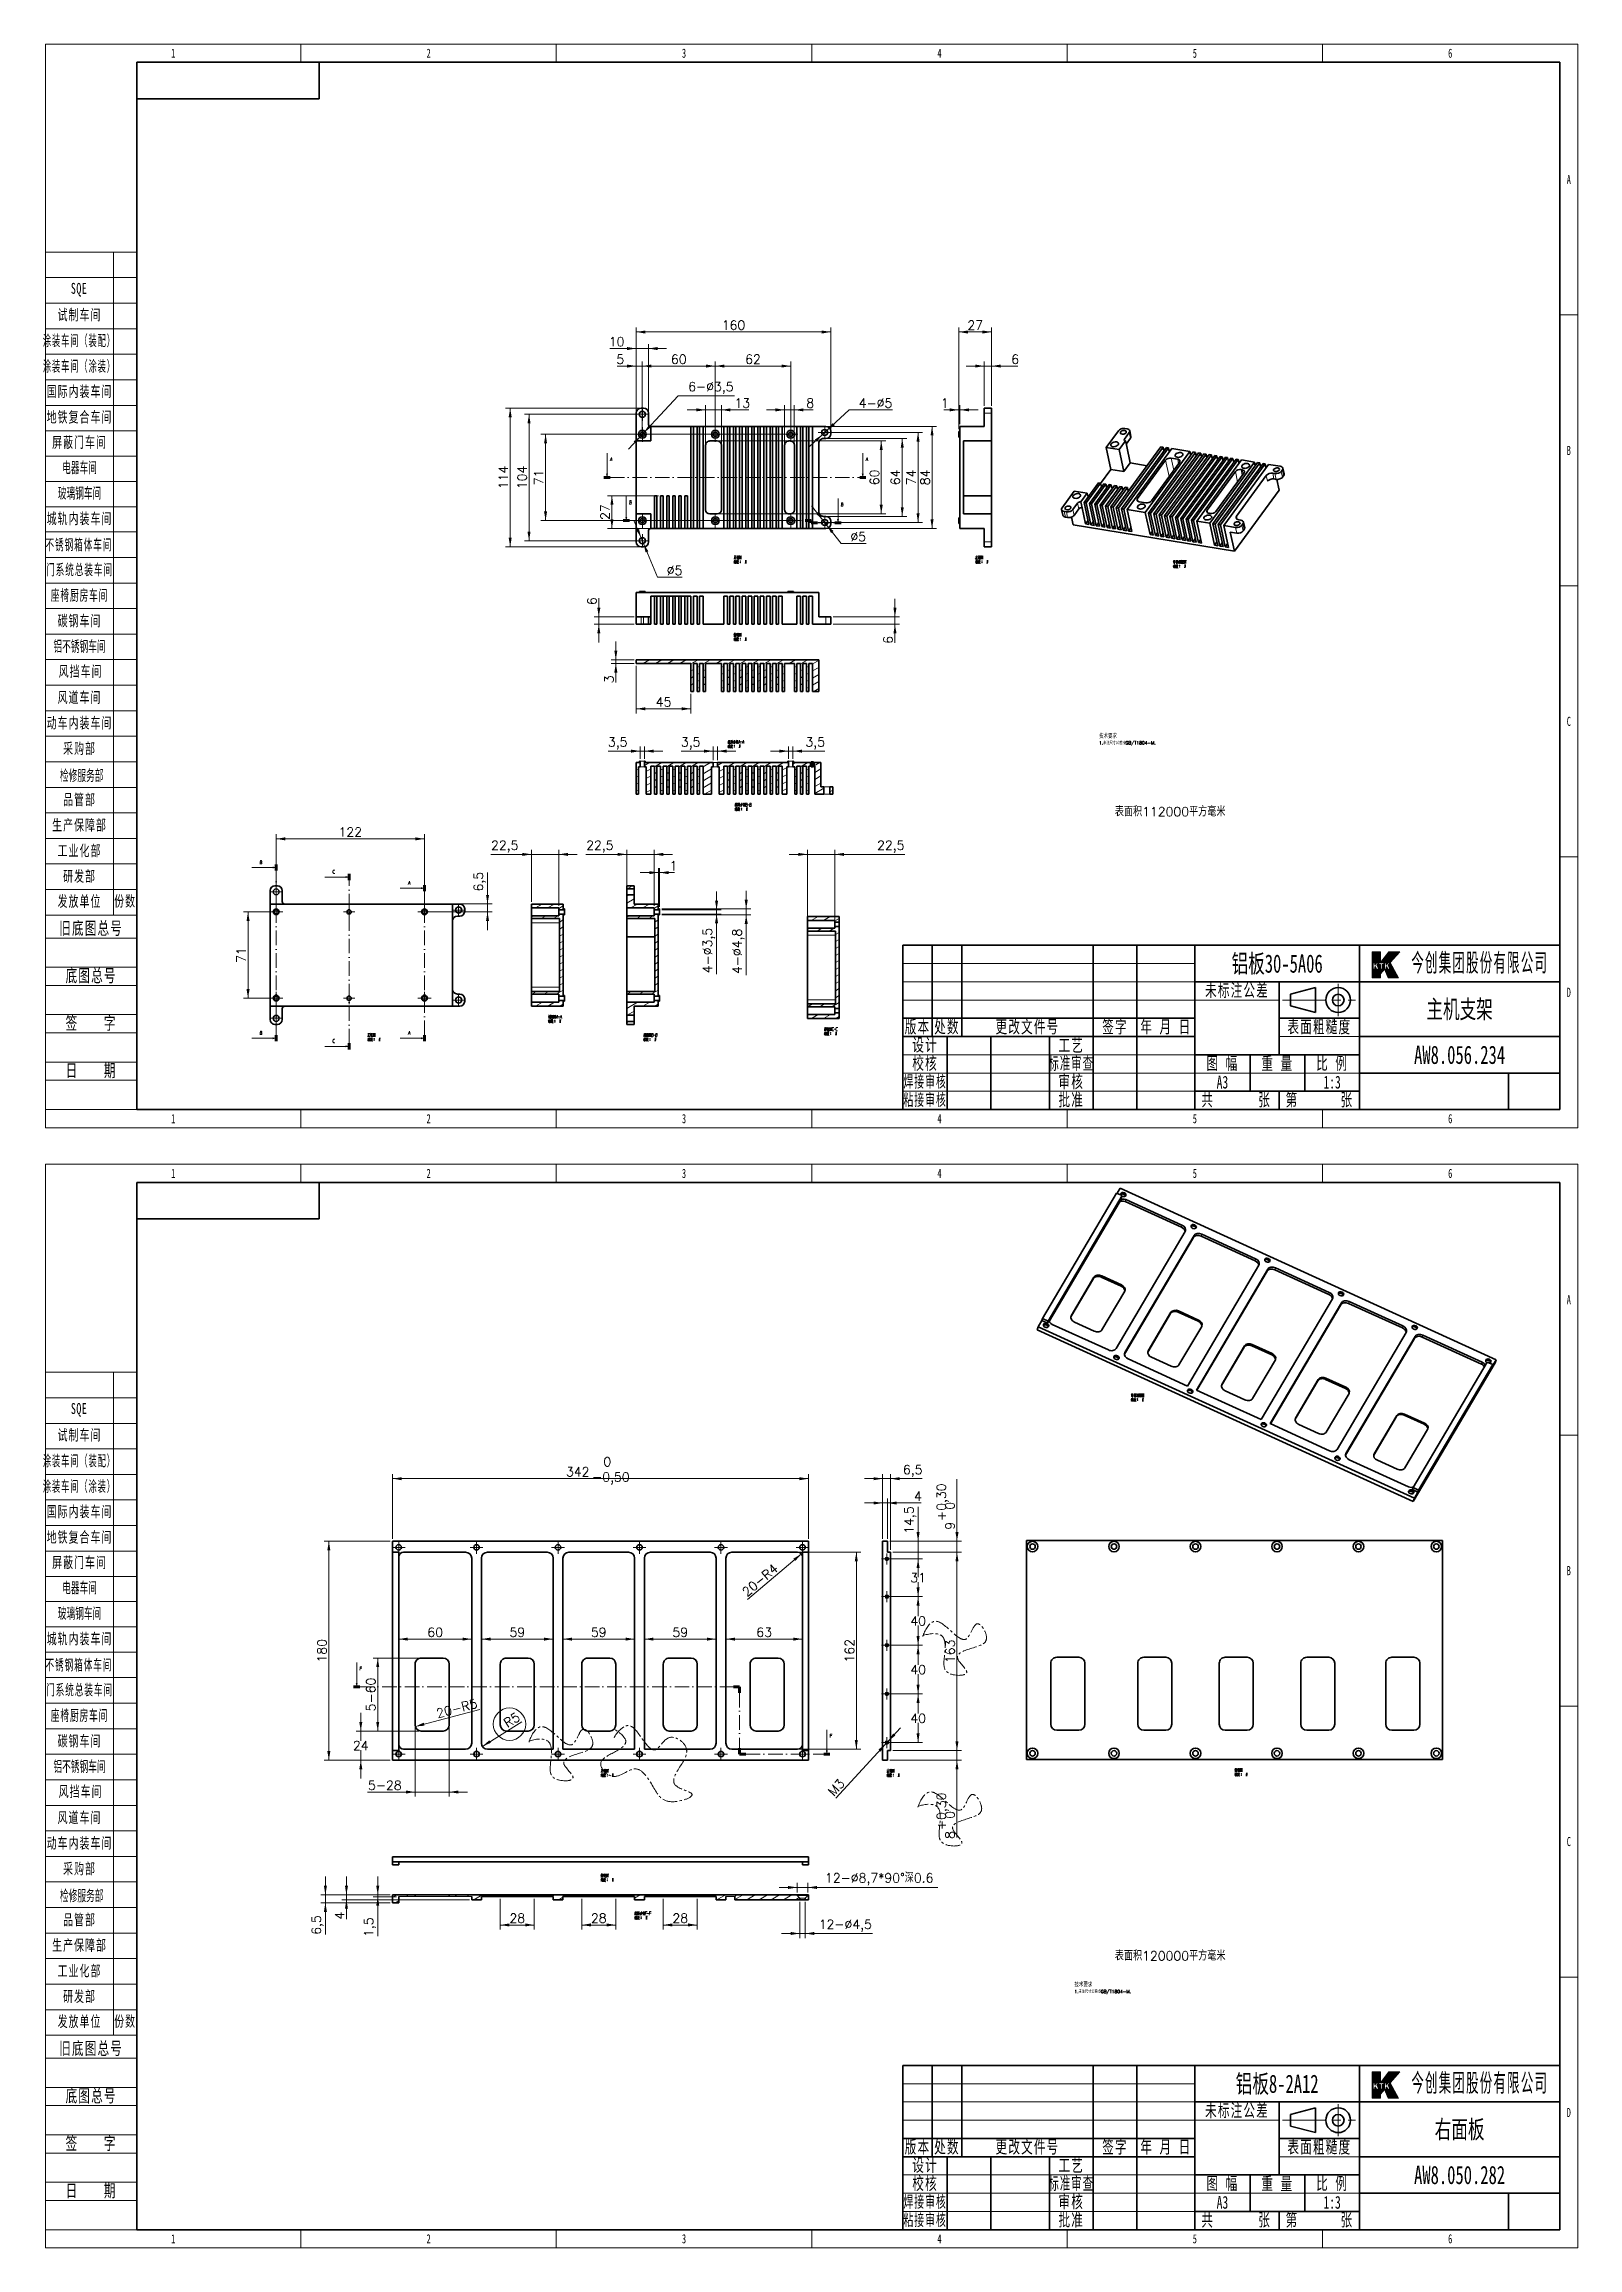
# Model space of a CAD drawing. Header units: millimetres. Extents: x -631 to 3210, y -446 to 2288.
# Drawn here: x -631 to 630, y 476 to 2288 of the extents above; entities that cross this region are included whole.
import ezdxf
from ezdxf.enums import TextEntityAlignment as Align

# ---------------------------------------------------------------- set-up
doc = ezdxf.new("R2010")
doc.units = ezdxf.units.MM
doc.linetypes.add('DASHDOT', pattern=[18.5, 12, -3, 0.5, -3])
doc.linetypes.add('点画线', pattern=[18, 12, -2, 2, -2])
doc.layers.get('0').update_dxf_attribs({"lineweight": 18})
for name, color, linetype, lineweight in [('中心线层', 1, '点画线', 18), ('尺寸线层', 3, 'Continuous', 18), ('文本层', 3, 'Continuous', 18), ('粗实线层', 7, 'Continuous', 35), ('细实线层', 7, 'Continuous', 18), ('细线0层', 255, 'Continuous', 18)]:
    doc.layers.add(name, color=color, linetype=linetype, lineweight=lineweight)
doc.styles.add('_CAXA_TXTSTYLE_OVERRID_1', font='', dxfattribs={"width": 0.667, "height": 3.5})
doc.styles.get("Standard").update_dxf_attribs({"font": 'txt.shx', "bigfont": 'gbcbig.shx'})
doc.styles.add('标准', font='', dxfattribs={"width": 0.667})
doc.styles.get('_CAXA_TXTSTYLE_OVERRID_1').set_extended_font_data('仿宋')
doc.styles.get('标准').set_extended_font_data('宋体')
doc.dimstyles.get("Standard").update_dxf_attribs({"dimscale": 3, "dimtxt": 0.18, "dimasz": 0.18, "dimexe": 0.18, "dimexo": 0.0625, "dimgap": 0.09, "dimtad": 0, "dimtih": 1, "dimtoh": 1, "dimdec": 4, "dimzin": 0, "dimdsep": 46, "dimtxsty": 'Standard', "dimcen": 0.09, "dimdle": 0.36, "dimadec": 0, "dimazin": 0, "dimtfac": 1, "dimtdec": 4, "dimtofl": 0, "dimtmove": 0, "dimatfit": 3, "dimfxl": 0, "dimtolj": 1, "dimtzin": 0, "dimarcsym": 0})

msp = doc.modelspace()

# ---------------------------------------------------------------- texts
at = {"layer": '尺寸线层', "attachment_point": 1}
for s, insert, char_height, width in [('{\\H0.35x;\\C256;技术要求\\P\\H0.714286x;1.未注尺寸公差按GB/T1804-M.}', (236.251, 1720.388), 10.5, 666.77162), ('表面积112000平方毫米', (249.192, 1660.107), 7.5, 173.20604), ('表面积120000平方毫米', (249.192, 719.388), 7.5, 173.20604), ('{\\H0.35x;\\C256;技术要求\\P\\H0.714286x;1.未注尺寸公差按GB/T1804-M.}', (215.974, 693.78), 10.5, 666.77162)]:
    msp.add_mtext(s, dxfattribs=dict(at, insert=insert, char_height=char_height, width=width))

# ---------------------------------------------------------------- blocks, each defined once
blk = doc.blocks.new('*X2')
at = {"layer": '尺寸线层', "linetype": 'Continuous'}
for p, q in [((-185, 91.49), (-210, 91.49)), ((-191.37, 91.49), (-191.37, -90.21)), ((-185, 84.49), (-210, 84.49)), ((-185, 77.49), (-210, 77.49)), ((-185, 70.49), (-210, 70.49)), ((-185, 63.49), (-210, 63.49)), ((-185, 56.49), (-210, 56.49)), ((-185, 49.49), (-210, 49.49)), ((-185, 42.49), (-210, 42.49)), ((-185, 35.56), (-210, 35.56)), ((-185, 35.56), (-210, 35.56)), ((-185, 28.64), (-210, 28.64)), ((-185, 28.64), (-210, 28.64)), ((-185, 21.71), (-210, 21.71)), ((-185, 21.71), (-210, 21.71)), ((-185, 14.79), (-210, 14.79)), ((-185, 7.79), (-210, 7.79)), ((-185, 0.79), (-210, 0.79)), ((-185, -6.21), (-210, -6.21)), ((-185, -13.21), (-210, -13.21)), ((-185, -20.21), (-210, -20.21)), ((-185, -27.21), (-210, -27.21)), ((-185, -34.21), (-210, -34.21)), ((-185, -41.21), (-210, -41.21)), ((-185, -48.21), (-210, -48.21)), ((-185, -55.21), (-210, -55.21)), ((-185, -62.21), (-210, -62.21)), ((-185, -69.21), (-210, -69.21)), ((-185, -76.21), (-210, -76.21)), ((-185, -83.21), (-210, -83.21)), ((-185, -90.21), (-210, -90.21))]:
    blk.add_line(p, q, dxfattribs=at)
at = {"layer": '文本层'}
for p, q in [((-210, -96.5), (-185, -96.5)), ((-210, -104.5), (-185, -104.5)), ((-210, -109.5), (-185, -109.5)), ((-210, -117.5), (-185, -117.5)), ((-210, -122.5), (-185, -122.5)), ((-210, -130.5), (-185, -130.5)), ((-210, -135.5), (-185, -135.5)), ((-210, -143.5), (-185, -143.5))]:
    blk.add_line(p, q, dxfattribs=at)
at = {"layer": '粗实线层'}
for p, q in [((-185, -143.5), (-185, 143.5)), ((-185, 143.5), (205, 143.5)), ((-135, 143.5), (-135, 133.5)), ((205, -143.5), (205, 143.5)), ((-135, 133.5), (-185, 133.5)), ((-185, -143.5), (205, -143.5))]:
    blk.add_line(p, q, dxfattribs=at)
at = {"layer": '细实线层'}
for p, q in [((-210, -148.5), (-210, 148.5)), ((-210, 148.5), (210, 148.5)), ((-140, 148.5), (-140, 143.5)), ((-70, 148.5), (-70, 143.5)), ((0, 148.5), (0, 143.5)), ((70, 148.5), (70, 143.5)), ((140, 148.5), (140, 143.5)), ((210, -148.5), (210, 148.5)), ((210, 148.5), (210, 143.5)), ((210, 74.25), (205, 74.25)), ((210, 0), (205, 0)), ((210, -74.25), (205, -74.25)), ((-140, -148.5), (-140, -143.5)), ((-70, -148.5), (-70, -143.5)), ((0, -148.5), (0, -143.5)), ((70, -148.5), (70, -143.5)), ((140, -148.5), (140, -143.5)), ((210, -148.5), (210, -143.5)), ((-210, -148.5), (210, -148.5)), ((-210, -148.5), (-185, -148.5)), ((210, -148.5), (205, -148.5))]:
    blk.add_line(p, q, dxfattribs=at)
at = {"layer": '尺寸线层', "linetype": 'Continuous', "char_height": 3, "attachment_point": 5, "style": '标准'}
for s, insert, width, line_spacing_factor in [('\\T1.1;\\W0.667;SQE', (-200.8, 81.17), 31.0587, 0.47619), ('\\T1.1;\\W0.667;试制车间', (-200.68, 74.14), 31.0587, 0.57381), ('\\T1.1;\\W0.54149;涂装车间（装配）', (-200.73, 67.06), 27.5396, 0.574243), ('\\T1.1;\\W0.54149;涂装车间（涂装）', (-200.73, 60.06), 27.5396, 0.574243), ('\\T1.1;\\W0.667;国际内装车间', (-200.68, 53.14), 31.0587, 0.561905), ('\\T1.1;\\W0.667;地铁复合车间', (-200.68, 46.14), 31.0587, 0.561905), ('\\T1.1;\\W0.667;屏蔽门车间', (-200.68, 39.21), 31.0587, 0.561905), ('\\W1;{\\W0.567;\\T1;电器车间}', (-200.68, 32.29), 37.2629, 0.561905), ('\\W1;{\\W0.567;\\T1;玻璃钢车间}', (-200.68, 25.29), 37.2629, 0.564286), ('\\T1.1;城轨内装车间', (-200.68, 18.29), 18.6315, 1.15057), ('\\T1.1;{\\W0.567;不锈钢箱体车间}', (-200.85, 11.13), 18.6315, 1.15057), ('\\T1.1;{\\W0.567;门系统总装车间}', (-200.68, 4.29), 18.6315, 1.15057), ('\\T1.1;{\\W0.567;座椅厨房车间}', (-200.68, -2.71), 18.6315, 1.15057), ('\\T1.1;碳钢车间', (-200.68, -9.71), 18.6315, 1.15057), ('{\\W0.567;\\T1;铝不锈钢车间}', (-200.68, -16.71), 18.6315, 1.15057), ('\\T1.1;风挡车间', (-200.39, -23.55), 18.6315, 1.15057), ('\\T1.1;风道车间', (-200.68, -30.71), 18.6315, 1.15057), ('\\T1.1;动车内装车间', (-200.68, -37.71), 18.6315, 1.15057), ('\\T1.1;采购部', (-200.68, -44.71), 18.6315, 1.15057), ('\\W1;{\\W0.567;\\T1;检修服务部}', (-200.08, -52.1), 37.2629, 0.564286), ('\\T1.1;品管部', (-200.68, -58.71), 18.6315, 1.15057), ('\\T1.1;生产保障部', (-200.68, -65.71), 18.6315, 1.15057), ('\\T1.1;工业化部', (-200.68, -72.71), 18.6315, 1.15057), ('\\T1.1;研发部', (-200.68, -79.71), 18.6315, 1.15057), ('\\T1.1;发放单位', (-200.68, -86.58), 18.6315, 0.853342), ('\\T1.1;份数', (-188.18, -86.53), 6.3685, 1.15057)]:
    blk.add_mtext(s, dxfattribs=dict(at, insert=insert, width=width, line_spacing_factor=line_spacing_factor))
at = {"layer": '尺寸线层', "style": '标准'}
for tag, height, width, p in [('T1', 2.5, 0.667, (-175, 146)), ('T2', 2.5, 0.667, (-105, 146)), ('T3', 2.5, 0.667, (-35, 146)), ('T4', 2.5, 0.667, (35, 146)), ('T5', 2.5, 0.667, (105, 146)), ('T6', 2.5, 0.667, (175, 146)), ('R1', 2.5, 0.667, (207.5, 111.38)), ('SQE', 3.5, 0.667, (-188.18, 80.99)), ('试制车间', 3.5, 0.28375, (-188.18, 73.99)), ('涂装车间（装配）', 3.5, 0.147264, (-188.18, 66.99)), ('涂装车间（涂装）', 3.5, 0.147264, (-188.18, 59.99)), ('国际内装车间', 3.5, 0.189302, (-188.18, 52.99)), ('地铁复合车间', 3.5, 0.186278, (-188.18, 46.02)), ('屏蔽门车间', 3.5, 0.225254, (-188.18, 39.14)), ('R2', 2.5, 0.667, (207.5, 37.12)), ('电器车间', 3.5, 0.292284, (-188.18, 32.21)), ('玻璃钢车间', 3.5, 0.225603, (-188.18, 25.29)), ('城轨内装车间', 3.5, 0.186278, (-188.18, 18.29)), ('不锈钢箱体车间', 3.5, 0.15932, (-188.18, 11.29)), ('门系统总装车间', 3.5, 0.161527, (-188.18, 4.29)), ('座椅厨房车间', 3.5, 0.186516, (-188.18, -2.71)), ('碳钢车间', 3.5, 0.28375, (-188.18, -9.71)), ('铝不锈钢车间', 3.5, 0.186397, (-188.18, -16.71)), ('风挡车间', 3.5, 0.284026, (-188.18, -23.71)), ('风道车间', 3.5, 0.284026, (-188.18, -30.71)), ('动车内装车间', 3.5, 0.186397, (-188.18, -37.71)), ('R3', 2.5, 0.667, (207.5, -37.12)), ('采购部', 3.5, 0.378308, (-188.18, -44.71)), ('检修服务部', 3.5, 0.223014, (-188.18, -51.71)), ('品管部', 3.5, 0.389426, (-188.18, -58.71)), ('生产保障部', 3.5, 0.223356, (-188.18, -65.71)), ('工业化部', 3.5, 0.281557, (-188.18, -72.71)), ('研发部', 3.5, 0.3788, (-188.18, -79.71)), ('旧底图总号', 3, 0.667, (-197.5, -100.5)), ('底图总号', 3, 0.667, (-197.5, -113.5)), ('R4', 2.5, 0.667, (207.5, -111.38)), ('签字', 3, 0.667, (-197.5, -126.5)), ('日期', 3, 0.667, (-197.5, -139.5)), ('B1', 2.5, 0.667, (-175, -146)), ('B2', 2.5, 0.667, (-105, -146)), ('B3', 2.5, 0.667, (-35, -146)), ('B4', 2.5, 0.667, (35, -146)), ('B5', 2.5, 0.667, (105, -146)), ('B6', 2.5, 0.667, (175, -146))]:
    blk.add_attdef(tag, text='', height=height, dxfattribs=dict(at, width=width)).set_placement(p, align=Align.MIDDLE_CENTER)
at = {"layer": '尺寸线层', "style": '标准', "width": 0.667}
blk.add_attdef('图号', text='', height=5.33, rotation=180, dxfattribs=at).set_placement((-160, 138.5), align=Align.MIDDLE_CENTER)
at = {"layer": '文本层', "char_height": 3.5, "width": 25, "attachment_point": 5, "style": '标准'}
for s, insert in [('\\T1.1;旧底图总号', (-197.5, -94)), ('\\T1.1;底图总号', (-197.5, -107)), ('\\T1.1;签    字', (-197.5, -120)), ('\\T1.1;日    期', (-197.5, -133))]:
    blk.add_mtext(s, dxfattribs=dict(at, insert=insert))
blk = doc.blocks.new('*X3')
at = {"layer": '粗实线层'}
h = blk.add_hatch(color=150, dxfattribs=at)
h.paths.add_polyline_path([(-51.35, 36.06), (-51.35, 40.67), (-51.35, 43.23), (-49.09, 43.23), (-49.09, 40.29), (-46.81, 43.23), (-43.85, 43.23), (-46.43, 40.25), (-44.22, 36.08), (-46.97, 36.08), (-48.02, 38.42), (-49.13, 37.14), (-49.13, 36.06)], flags=0)
h.paths.add_polyline_path([(-50.68, 39.59), (-50.67, 39.61), (-50.23, 40.23), (-49.58, 40.23), (-50.13, 39.6), (-49.61, 38.49), (-50.17, 38.49), (-50.49, 39.18), (-50.68, 38.97), (-50.68, 38.49), (-51.13, 38.49), (-51.13, 39.61), (-51.13, 40.23), (-50.68, 40.23), (-50.68, 39.61)], flags=0)
h.paths.add_polyline_path([(-49.12, 38.49), (-49.12, 39.61), (-49.12, 39.76), (-49.55, 39.76), (-49.55, 40.23), (-48.19, 40.23), (-48.19, 39.76), (-48.65, 39.76), (-48.65, 38.49)], flags=0)
h.paths.add_polyline_path([(-48.03, 38.49), (-48.03, 39.53), (-48.03, 40.23), (-47.58, 40.23), (-47.58, 39.59), (-47.13, 40.23), (-46.48, 40.23), (-47.03, 39.6), (-46.51, 38.49), (-47.07, 38.49), (-47.39, 39.18), (-47.58, 38.97), (-47.58, 38.49)], flags=0)
at = {"layer": '中心线层'}
for p, q in [((-60.71, 25.6), (-60.71, 34.4)), ((-75.97, 30), (-55.97, 30))]:
    blk.add_line(p, q, dxfattribs=at)
at = {"layer": '尺寸线层'}
for p, q in [((-100, 40), (-180, 40)), ((-100, 35), (-180, 35)), ((-100, 30), (-180, 30)), ((-100, 15), (-180, 15)), ((-54.87, 10), (-180, 10)), ((-100, 5), (-180, 5))]:
    blk.add_line(p, q, dxfattribs=at)
at = {"layer": '文本层', "color": 150}
for p, q in [((-51.35, 36.06), (-51.35, 43.23)), ((-51.35, 43.23), (-49.09, 43.23)), ((-49.09, 43.23), (-49.09, 40.29)), ((-49.09, 40.29), (-46.81, 43.23)), ((-46.81, 43.23), (-43.85, 43.23)), ((-46.43, 40.25), (-43.85, 43.23)), ((-51.13, 40.23), (-51.13, 38.49)), ((-51.13, 40.23), (-50.68, 40.23)), ((-51.13, 38.49), (-50.68, 38.49)), ((-50.68, 40.23), (-50.68, 39.59)), ((-50.68, 39.59), (-50.23, 40.23)), ((-50.68, 38.97), (-50.49, 39.18)), ((-50.68, 38.49), (-50.68, 38.97)), ((-50.49, 39.18), (-50.17, 38.49)), ((-50.23, 40.23), (-49.58, 40.23)), ((-50.17, 38.49), (-49.61, 38.49)), ((-50.13, 39.6), (-49.58, 40.23)), ((-49.61, 38.49), (-50.13, 39.6)), ((-49.55, 40.23), (-48.19, 40.23)), ((-49.55, 40.23), (-49.55, 39.76)), ((-49.55, 39.76), (-49.12, 39.76)), ((-49.13, 37.14), (-48.02, 38.42)), ((-49.13, 36.06), (-49.13, 37.14)), ((-49.12, 39.76), (-49.12, 38.49)), ((-49.12, 38.49), (-48.65, 38.49)), ((-48.65, 39.76), (-48.19, 39.76)), ((-48.65, 39.76), (-48.65, 38.49)), ((-48.19, 40.23), (-48.19, 39.76)), ((-48.03, 40.23), (-48.03, 38.49)), ((-48.03, 40.23), (-47.58, 40.23)), ((-48.03, 38.49), (-47.58, 38.49)), ((-48.02, 38.42), (-46.97, 36.08)), ((-47.58, 40.23), (-47.58, 39.59)), ((-47.58, 39.59), (-47.13, 40.23)), ((-47.58, 38.97), (-47.39, 39.18)), ((-47.58, 38.49), (-47.58, 38.97)), ((-47.39, 39.18), (-47.07, 38.49)), ((-47.13, 40.23), (-46.48, 40.23)), ((-47.07, 38.49), (-46.51, 38.49)), ((-47.03, 39.6), (-46.48, 40.23)), ((-46.51, 38.49), (-47.03, 39.6)), ((-46.43, 40.25), (-44.22, 36.08)), ((-51.35, 36.06), (-49.13, 36.06)), ((-46.97, 36.08), (-44.22, 36.08))]:
    blk.add_line(p, q, dxfattribs=at)
at = {"layer": '文本层'}
blk.add_line((-49.13, 36.06), (-49.13, 36.06), dxfattribs=at)
at = {"layer": '粗实线层'}
for p, q in [((-180, 45), (-180, 0)), ((0, 45), (-180, 45)), ((-172, 45), (-172, 20)), ((-163.87, 45), (-163.87, 20)), ((-127.87, 45), (-127.87, 0)), ((-115.87, 45), (-115.87, 0)), ((-100, 0), (-100, 45)), ((-54.87, 45), (-54.87, 0)), ((0, 0), (0, 45)), ((-100, 35), (0, 35)), ((-76.87, 35), (-76.87, 15)), ((-73.79, 31.6), (-66.89, 33.4)), ((-73.79, 31.6), (-73.79, 28.4)), ((-66.89, 33.4), (-66.89, 26.6)), ((-100, 25), (-180, 25)), ((-54.87, 25), (-76.87, 25)), ((-73.79, 28.4), (-66.89, 26.6)), ((-100, 20), (-180, 20)), ((-167.87, 20), (-167.87, 0)), ((-155.87, 20), (-155.87, 0)), ((-139.87, 20), (-139.87, 0)), ((-54.87, 20), (0, 20)), ((-100, 15), (-54.87, 15)), ((-84.87, 15), (-84.87, 5)), ((-69.87, 15), (-69.87, 5)), ((0, 10), (-54.87, 10)), ((-14.04, 10), (-14.04, 0)), ((-180, 0), (0, 0)), ((-100, 5), (-54.87, 5)), ((-76.87, 5), (-76.87, 0))]:
    blk.add_line(p, q, dxfattribs=at)
for radius in [3.4, 1.6]:
    blk.add_circle((-60.71, 30), radius, dxfattribs=at)
at = {"layer": '细线0层'}
for p, q in [((-100, 30), (-76.87, 30)), ((-54.87, 20), (-76.87, 20))]:
    blk.add_line(p, q, dxfattribs=at)
at = {"layer": '尺寸线层', "attachment_point": 5}
for s, insert, char_height, width, style in [('\\T1.1;{\\W0.5;\\C150;今创集团股份有限公司}', (-21.9, 40), 5, 42.792, '_CAXA_TXTSTYLE_OVERRID_1'), ('\\T1.1;\\H0.929172x;\\W0.610078;焊接审核', (-173.93, 7.5), 3.5, 18.4107, '标准')]:
    blk.add_mtext(s, dxfattribs=dict(at, insert=insert, char_height=char_height, width=width, style=style))
at = {"layer": '尺寸线层', "char_height": 3.5, "attachment_point": 5, "style": '标准'}
for s, insert, width, line_spacing_factor in [('\\T1.1;\\W0.667;未标注公差', (-88.43, 32.5), 38.5655, 0.921667), ('\\T1.1;\\W0.667;版本', (-176, 22.5), 13.336, 0.921667), ('\\T1.1;\\W0.667;更改文件号', (-145.87, 22.5), 60.012, 0.917778), ('\\T1.1;\\W0.667;签字', (-121.87, 22.5), 20.004, 0.921667), ('\\T1.1;\\W0.667;年 月 日', (-107.93, 22.5), 26.4475, 0.921667), ('\\T1.1;\\W0.667;表面粗糙度', (-65.87, 22.5), 36.674, 0.921667), ('\\T1.1;\\W0.667;设计', (-173.93, 17.5), 20.2285, 0.886667), ('\\T1.1;\\W0.667;工艺', (-133.87, 17.5), 20.004, 0.847778), ('\\T1.1;\\W0.667;图 幅', (-92.43, 12.5), 25.2295, 0.917778), ('\\T1.1;\\W0.667;重 量', (-77.37, 12.5), 25.005, 0.875), ('\\T1.1;\\W0.667;比 例', (-62.37, 12.5), 25.005, 0.902222), ('\\T1.1;\\W0.667;审核', (-133.87, 7.5), 20.004, 0.925556), ('\\T1.1;\\W0.667;共', (-96.46, 2.5), 11.8108, 0.902222), ('\\T1.1;\\W0.667;张', (-80.87, 2.5), 13.336, 0.894444), ('\\T1.1;\\W0.667;第', (-73.37, 2.5), 11.669, 0.913889), ('\\T1.1;\\W0.667;张', (-58.31, 2.5), 11.4846, 0.894444)]:
    blk.add_mtext(s, dxfattribs=dict(at, insert=insert, width=width, line_spacing_factor=line_spacing_factor))
at = {"layer": '尺寸线层', "linetype": 'Continuous', "char_height": 3.5, "attachment_point": 5, "style": '标准'}
for s, insert, width, line_spacing_factor in [('\\T1.1;\\W0.667;处数', (-167.93, 22.5), 13.5605, 0.917778), ('\\T1.1;\\W0.667;校核', (-173.93, 12.5), 20.2285, 0.925556), ('\\T1.1;\\W0.594321;标准审查', (-133.87, 12.5), 19.1319, 0.917778), ('\\T1.1;\\W0.667;批准', (-133.87, 2.5), 20.004, 0.91)]:
    blk.add_mtext(s, dxfattribs=dict(at, insert=insert, width=width, line_spacing_factor=line_spacing_factor))
at = {"layer": '尺寸线层', "linetype": 'Continuous', "insert": (-173.93, 2.5), "char_height": 3.5, "width": 18.4107, "attachment_point": 5, "style": '标准'}
blk.add_mtext('\\T1.1;\\H0.929172x;\\W0.610078;粘接审核', dxfattribs=at)
at = {"layer": '尺寸线层', "style": '标准'}
for tag, height, width, p in [('KTK版本4', 3.34, 0.37182, (-176, 42.5)), ('处数4', 3.36, 0.62988, (-167.93, 42.5)), ('更改文件号4', 3.36, 0.667, (-145.87, 42.5)), ('签字4', 3.34, 0.667, (-121.87, 42.5)), ('年月日4', 3.34, 0.667, (-107.93, 42.5)), ('材料', 5, 0.667, (-77.43, 40)), ('KTK版本3', 3.34, 0.374264, (-176, 37.5)), ('处数3', 3.36, 0.636828, (-167.93, 37.5)), ('更改文件号3', 3.36, 0.667, (-145.87, 37.5)), ('签字3', 3.34, 0.667, (-121.87, 37.5)), ('年月日3', 3.34, 0.667, (-107.93, 37.5)), ('KTK版本2', 3.34, 0.374264, (-176, 32.5)), ('处数2', 3.36, 0.636828, (-167.93, 32.5)), ('更改文件号2', 3.36, 0.667, (-145.87, 32.5)), ('签字2', 3.34, 0.667, (-121.87, 32.5)), ('年月日2', 3.34, 0.667, (-107.93, 32.5)), ('名称', 5, 0.667, (-27.43, 27.5)), ('KTK版本', 3.34, 0.429424, (-176, 27.5)), ('处数1', 3.36, 0.647024, (-167.93, 27.5)), ('更改文件号1', 3.36, 0.667, (-145.87, 27.5)), ('签字1', 3.34, 0.667, (-121.87, 27.5)), ('年月日1', 3.34, 0.667, (-107.93, 27.5)), ('设计', 3.47, 0.667, (-161.87, 17.5)), ('设计日期', 3.5, 0.667, (-147.87, 17.5)), ('工艺', 3.5, 0.667, (-121.87, 17.5)), ('工艺日期', 3.41, 0.667, (-107.93, 17.5)), ('校核', 3.5, 0.667, (-161.87, 12.5)), ('校核日期', 3.33, 0.667, (-147.87, 12.5)), ('标准审核', 3.33, 0.594979, (-121.87, 12.5)), ('标准审核日期', 3.33, 0.525265, (-107.93, 12.5)), ('图号', 5, 0.667, (-27.43, 15)), ('焊接审核', 3.25, 0.602894, (-161.87, 7.5)), ('焊接审核日期', 3.25, 0.538358, (-147.87, 7.5)), ('审核', 3.33, 0.667, (-121.87, 7.5)), ('审核日期', 3.33, 0.667, (-107.93, 7.5)), ('图幅', 3.36, 0.667, (-92.43, 7.5)), ('重量', 3.5, 0.667, (-77.37, 7.5)), ('比例', 3.41, 0.667, (-62.37, 7.5)), ('原图号', 5, 0.667, (-34.45, 5.12)), ('客户版本', 5, 0.462605, (-7.02, 5)), ('粘接审核', 3.25, 0.602894, (-161.87, 2.5)), ('粘接审核日期', 3.25, 0.538358, (-147.87, 2.5)), ('批准', 3.38, 0.667, (-121.87, 2.5)), ('批准日期', 3.37, 0.667, (-107.93, 2.5)), ('共几张', 3.38, 0.512128, (-88.89, 2.5)), ('第几张', 3.36, 0.521411, (-65.81, 2.5))]:
    blk.add_attdef(tag, text='', height=height, dxfattribs=dict(at, width=width)).set_placement(p, align=Align.MIDDLE_CENTER)
blk = doc.blocks.new('*X4')
at = {"layer": '尺寸线层', "linetype": 'Continuous'}
for points in [[(-144.3, 2050.8), (-136.8, 2052), (-136.8, 2049.5)], [(15.7, 2050.8), (8.2, 2052), (8.2, 2049.5)]]:
    blk.add_hatch(color=0, dxfattribs=at).paths.add_polyline_path(points, flags=0)
at = {"layer": '尺寸线层', "color": 0, "linetype": 'Continuous'}
for p, q in [((-144.3, 1963), (-144.3, 2054.5)), ((-144.3, 2050.8), (15.7, 2050.8)), ((15.7, 1969), (15.7, 2054.5))]:
    blk.add_line(p, q, dxfattribs=at)
at = {"layer": '尺寸线层', "color": 0, "insert": (-64.3, 2056.4), "char_height": 7.5, "width": 36.429, "attachment_point": 5}
blk.add_mtext('160', dxfattribs=at)
blk = doc.blocks.new('*X5')
at = {"layer": '尺寸线层', "linetype": 'Continuous'}
for points in [[(120.9, 2050.8), (128.4, 2049.5), (128.4, 2052)], [(147.9, 2050.8), (140.4, 2049.5), (140.4, 2052)]]:
    blk.add_hatch(color=0, dxfattribs=at).paths.add_polyline_path(points, flags=0)
at = {"layer": '尺寸线层', "color": 0, "linetype": 'Continuous'}
for p, q in [((120.9, 1970.9), (120.9, 2054.5)), ((147.9, 2050.8), (120.9, 2050.8)), ((147.9, 1990), (147.9, 2054.5))]:
    blk.add_line(p, q, dxfattribs=at)
at = {"layer": '尺寸线层', "color": 0, "insert": (134.4, 2056.4), "char_height": 7.5, "width": 24.286, "attachment_point": 5}
blk.add_mtext('27', dxfattribs=at)
blk = doc.blocks.new('*X13')
at = {"color": 0, "char_height": 7.5, "width": 300, "attachment_point": 1}
for s, insert in [('0', (-171.3, 1125.6)), ('342', (-202, 1117.4)), ('-0,50', (-180.6, 1113.1))]:
    blk.add_mtext(s, dxfattribs=dict(at, insert=insert))
blk = doc.blocks.new('*X12')
at = {"layer": '尺寸线层', "linetype": 'Continuous'}
for points in [[(-344.6, 1108), (-337.1, 1109.2), (-337.1, 1106.7)], [(-2.6, 1108), (-10.1, 1109.2), (-10.1, 1106.7)]]:
    blk.add_hatch(color=0, dxfattribs=at).paths.add_polyline_path(points, flags=0)
at = {"layer": '尺寸线层', "color": 0, "linetype": 'Continuous'}
for p, q in [((-344.6, 1058.4), (-344.6, 1111.7)), ((-344.6, 1108), (-2.6, 1108)), ((-2.6, 1058.4), (-2.6, 1111.7))]:
    blk.add_line(p, q, dxfattribs=at)
at = {"layer": '尺寸线层', "color": 0}
blk.add_blockref('*X13', (0, 0), dxfattribs=at)
blk = doc.blocks.new('*X14')
at = {"layer": '尺寸线层', "linetype": 'Continuous'}
for points in [[(-397, 1056.5), (-395.8, 1049), (-398.3, 1049)], [(-397, 876.5), (-395.8, 884), (-398.3, 884)]]:
    blk.add_hatch(color=0, dxfattribs=at).paths.add_polyline_path(points, flags=0)
at = {"layer": '尺寸线层', "color": 0, "linetype": 'Continuous'}
for p, q in [((-346.5, 1056.5), (-400.8, 1056.5)), ((-397, 1056.5), (-397, 876.5)), ((-346.5, 876.5), (-400.8, 876.5))]:
    blk.add_line(p, q, dxfattribs=at)
at = {"layer": '尺寸线层', "color": 0, "insert": (-402.7, 966.5), "char_height": 7.5, "width": 36.429, "attachment_point": 5, "rotation": 90}
blk.add_mtext('180', dxfattribs=at)
blk = doc.blocks.new('*X15')
at = {"layer": '尺寸线层', "linetype": 'Continuous'}
for points in [[(58.3, 1108), (50.8, 1109.2), (50.8, 1106.7)], [(64.8, 1108), (72.3, 1109.2), (72.3, 1106.7)]]:
    blk.add_hatch(color=0, dxfattribs=at).paths.add_polyline_path(points, flags=0)
at = {"layer": '尺寸线层', "color": 0, "linetype": 'Continuous'}
for p, q in [((43.3, 1108), (90.7, 1108)), ((58.3, 1058.4), (58.3, 1111.7)), ((64.8, 1049.4), (64.8, 1111.7))]:
    blk.add_line(p, q, dxfattribs=at)
at = {"layer": '尺寸线层', "color": 0, "insert": (83.1, 1114.3), "char_height": 7.5, "width": 30.714, "attachment_point": 5}
blk.add_mtext('6,5', dxfattribs=at)
blk = doc.blocks.new('*X24')
at = {"layer": '尺寸线层', "linetype": 'Continuous'}
for points in [[(-161.1, 1781.3), (-159.8, 1788.8), (-162.3, 1788.8)], [(-161.1, 1778.3), (-159.8, 1770.8), (-162.3, 1770.8)]]:
    blk.add_hatch(color=0, dxfattribs=at).paths.add_polyline_path(points, flags=0)
at = {"layer": '尺寸线层', "color": 0, "linetype": 'Continuous'}
for p, q in [((-161.1, 1796.3), (-161.1, 1762.7)), ((-146.1, 1781.3), (-164.8, 1781.3)), ((-146.1, 1778.3), (-164.8, 1778.3))]:
    blk.add_line(p, q, dxfattribs=at)
at = {"layer": '尺寸线层', "color": 0, "insert": (-166.7, 1765.2), "char_height": 7.5, "width": 15, "attachment_point": 5, "rotation": 90}
blk.add_mtext('3', dxfattribs=at)
blk = doc.blocks.new('*X25')
at = {"layer": '尺寸线层', "linetype": 'Continuous'}
for points in [[(-141, 1706.2), (-148.5, 1704.9), (-148.5, 1707.4)], [(-137.5, 1706.2), (-130, 1704.9), (-130, 1707.4)]]:
    blk.add_hatch(color=0, dxfattribs=at).paths.add_polyline_path(points, flags=0)
at = {"layer": '尺寸线层', "color": 0, "linetype": 'Continuous'}
for p, q in [((-122.5, 1706.2), (-167.3, 1706.2)), ((-141, 1699.7), (-141, 1709.9)), ((-137.5, 1699.7), (-137.5, 1709.9))]:
    blk.add_line(p, q, dxfattribs=at)
at = {"layer": '尺寸线层', "color": 0, "insert": (-159.5, 1712.5), "char_height": 7.5, "width": 31.429, "attachment_point": 5}
blk.add_mtext('3,5', dxfattribs=at)
blk = doc.blocks.new('*X26')
at = {"layer": '尺寸线层', "linetype": 'Continuous'}
for points in [[(-81, 1706.2), (-88.5, 1704.9), (-88.5, 1707.4)], [(-77.5, 1706.2), (-70, 1704.9), (-70, 1707.4)]]:
    blk.add_hatch(color=0, dxfattribs=at).paths.add_polyline_path(points, flags=0)
at = {"layer": '尺寸线层', "color": 0, "linetype": 'Continuous'}
for p, q in [((-62.5, 1706.2), (-107.3, 1706.2)), ((-81, 1698.7), (-81, 1709.9)), ((-77.5, 1698.7), (-77.5, 1709.9))]:
    blk.add_line(p, q, dxfattribs=at)
at = {"layer": '尺寸线层', "color": 0, "insert": (-99.5, 1712.5), "char_height": 7.5, "width": 31.429, "attachment_point": 5}
blk.add_mtext('3,5', dxfattribs=at)
blk = doc.blocks.new('*X27')
at = {"layer": '尺寸线层', "linetype": 'Continuous'}
for points in [[(-19, 1706.2), (-26.5, 1704.9), (-26.5, 1707.4)], [(-15.5, 1706.2), (-8, 1704.9), (-8, 1707.4)]]:
    blk.add_hatch(color=0, dxfattribs=at).paths.add_polyline_path(points, flags=0)
at = {"layer": '尺寸线层', "color": 0, "linetype": 'Continuous'}
for p, q in [((10.8, 1706.2), (-34, 1706.2)), ((-19, 1699.7), (-19, 1709.9)), ((-15.5, 1699.7), (-15.5, 1709.9))]:
    blk.add_line(p, q, dxfattribs=at)
at = {"layer": '尺寸线层', "color": 0, "insert": (2.9, 1712.5), "char_height": 7.5, "width": 31.429, "attachment_point": 5}
blk.add_mtext('3,5', dxfattribs=at)
blk = doc.blocks.new('*X28')
at = {"layer": '尺寸线层', "linetype": 'Continuous'}
for points in [[(9.2, 1896.1), (3.6, 1901.2), (5.5, 1902.8)], [(12.3, 1892.2), (15.9, 1885.5), (17.9, 1887.1)]]:
    blk.add_hatch(color=0, dxfattribs=at).paths.add_polyline_path(points, flags=0)
at = {"layer": '尺寸线层', "color": 0, "linetype": 'Continuous'}
for q in [(-0.1, 1907.9), (44.7, 1876.9)]:
    blk.add_line((24.3, 1876.9), q, dxfattribs=at)
at = {"layer": '尺寸线层', "color": 0, "insert": (38.2, 1882.5), "char_height": 7.5, "width": 25.714, "attachment_point": 5}
blk.add_mtext('%%C5', dxfattribs=at)
blk = doc.blocks.new('*X29')
at = {"layer": '尺寸线层', "linetype": 'Continuous'}
for points in [[(-140.2, 1881.5), (-144.3, 1887.9), (-142, 1888.9)], [(-138.3, 1876.9), (-136.6, 1869.5), (-134.3, 1870.4)]]:
    blk.add_hatch(color=0, dxfattribs=at).paths.add_polyline_path(points, flags=0)
at = {"layer": '尺寸线层', "color": 0, "linetype": 'Continuous'}
for q in [(-146, 1895.3), (-106.4, 1849.1)]:
    blk.add_line((-126.7, 1849.1), q, dxfattribs=at)
at = {"layer": '尺寸线层', "color": 0, "insert": (-112.8, 1854.7), "char_height": 7.5, "width": 25.714, "attachment_point": 5}
blk.add_mtext('%%C5', dxfattribs=at)
blk = doc.blocks.new('*X30')
at = {"layer": '尺寸线层', "linetype": 'Continuous'}
for points in [[(-140.5, 1965.4), (-144.7, 1959), (-146.5, 1960.8)], [(-138.1, 1967.9), (-132, 1972.6), (-133.9, 1974.3)]]:
    blk.add_hatch(color=0, dxfattribs=at).paths.add_polyline_path(points, flags=0)
at = {"layer": '尺寸线层', "color": 0, "linetype": 'Continuous'}
for q in [(-150.7, 1954.4), (-63.6, 1998.3)]:
    blk.add_line((-109.7, 1998.3), q, dxfattribs=at)
at = {"layer": '尺寸线层', "color": 0, "insert": (-82.9, 2004.7), "char_height": 7.5, "width": 77.143, "attachment_point": 5}
blk.add_mtext('6-%%C3,5', dxfattribs=at)
blk = doc.blocks.new('*X37')
at = {"layer": '尺寸线层', "linetype": 'Continuous'}
for points in [[(-256.1, 741), (-248.6, 742.3), (-248.6, 739.8)], [(-228.1, 741), (-235.6, 742.3), (-235.6, 739.8)]]:
    blk.add_hatch(color=0, dxfattribs=at).paths.add_polyline_path(points, flags=0)
at = {"layer": '尺寸线层', "color": 0, "linetype": 'Continuous'}
for p, q in [((-256.1, 762.5), (-256.1, 737.3)), ((-228.1, 762.5), (-228.1, 737.3)), ((-256.1, 741), (-228.1, 741))]:
    blk.add_line(p, q, dxfattribs=at)
at = {"layer": '尺寸线层', "color": 0, "insert": (-242.1, 746.6), "char_height": 7.5, "width": 24.286, "attachment_point": 5}
blk.add_mtext('28', dxfattribs=at)
blk = doc.blocks.new('*X38')
at = {"layer": '尺寸线层', "linetype": 'Continuous'}
for points in [[(-189.1, 741), (-181.6, 742.3), (-181.6, 739.8)], [(-161.1, 741), (-168.6, 742.3), (-168.6, 739.8)]]:
    blk.add_hatch(color=0, dxfattribs=at).paths.add_polyline_path(points, flags=0)
at = {"layer": '尺寸线层', "color": 0, "linetype": 'Continuous'}
for p, q in [((-189.1, 762.5), (-189.1, 737.3)), ((-161.1, 762.5), (-161.1, 737.3)), ((-189.1, 741), (-161.1, 741))]:
    blk.add_line(p, q, dxfattribs=at)
at = {"layer": '尺寸线层', "color": 0, "insert": (-175.1, 746.6), "char_height": 7.5, "width": 24.286, "attachment_point": 5}
blk.add_mtext('28', dxfattribs=at)
blk = doc.blocks.new('*X39')
at = {"layer": '尺寸线层', "linetype": 'Continuous'}
for points in [[(-122.1, 741), (-114.6, 742.3), (-114.6, 739.8)], [(-94.1, 741), (-101.6, 742.3), (-101.6, 739.8)]]:
    blk.add_hatch(color=0, dxfattribs=at).paths.add_polyline_path(points, flags=0)
at = {"layer": '尺寸线层', "color": 0, "linetype": 'Continuous'}
for p, q in [((-122.1, 762.5), (-122.1, 737.3)), ((-94.1, 762.5), (-94.1, 737.3)), ((-122.1, 741), (-94.1, 741))]:
    blk.add_line(p, q, dxfattribs=at)
at = {"layer": '尺寸线层', "color": 0, "insert": (-108.1, 746.6), "char_height": 7.5, "width": 24.286, "attachment_point": 5}
blk.add_mtext('28', dxfattribs=at)
blk = doc.blocks.new('*X40')
at = {"layer": '尺寸线层', "linetype": 'Continuous'}
for points in [[(-11.9, 771.9), (-19.4, 773.1), (-19.4, 770.6)], [(-3.2, 771.9), (4.3, 773.1), (4.3, 770.6)]]:
    blk.add_hatch(color=0, dxfattribs=at).paths.add_polyline_path(points, flags=0)
at = {"layer": '尺寸线层', "color": 0, "linetype": 'Continuous'}
for p, q in [((-26.9, 771.9), (103.7, 771.9)), ((-11.9, 767.7), (-11.9, 775.6)), ((-3.2, 767.7), (-3.2, 775.6))]:
    blk.add_line(p, q, dxfattribs=at)
at = {"layer": '尺寸线层', "color": 0, "insert": (55.5, 778.6), "char_height": 7.5, "width": 192.762, "attachment_point": 5}
blk.add_mtext('12-%%C8,7*90%%D深0.6', dxfattribs=at)
blk = doc.blocks.new('*X41')
at = {"layer": '尺寸线层', "linetype": 'Continuous'}
for points in [[(-9.8, 734), (-17.3, 732.8), (-17.3, 735.3)], [(-5.3, 734), (2.2, 732.8), (2.2, 735.3)]]:
    blk.add_hatch(color=0, dxfattribs=at).paths.add_polyline_path(points, flags=0)
at = {"layer": '尺寸线层', "color": 0, "linetype": 'Continuous'}
for p, q in [((-9.8, 760), (-9.8, 730.3)), ((-5.3, 760), (-5.3, 730.3)), ((50.1, 734), (-24.8, 734))]:
    blk.add_line(p, q, dxfattribs=at)
at = {"layer": '尺寸线层', "color": 0, "insert": (27.6, 740.4), "char_height": 7.5, "width": 90, "attachment_point": 5}
blk.add_mtext('12-%%C4,5', dxfattribs=at)
blk = doc.blocks.new('*X42')
at = {"layer": '尺寸线层', "linetype": 'Continuous'}
for points in [[(-137.6, 976.1), (-130.1, 977.3), (-130.1, 974.8)], [(-78.6, 976.1), (-86.1, 977.3), (-86.1, 974.8)]]:
    blk.add_hatch(color=0, dxfattribs=at).paths.add_polyline_path(points, flags=0)
at = {"layer": '尺寸线层', "color": 0, "linetype": 'Continuous'}
for p, q in [((-137.6, 968.8), (-137.6, 979.8)), ((-78.6, 974.1), (-78.6, 979.8)), ((-137.6, 976.1), (-78.6, 976.1))]:
    blk.add_line(p, q, dxfattribs=at)
at = {"layer": '尺寸线层', "color": 0, "insert": (-108.1, 981.7), "char_height": 7.5, "width": 23.571, "attachment_point": 5}
blk.add_mtext('59', dxfattribs=at)
blk = doc.blocks.new('*X43')
at = {"layer": '尺寸线层', "linetype": 'Continuous'}
for points in [[(-70.6, 976.1), (-63.1, 977.3), (-63.1, 974.8)], [(-7.6, 976.1), (-15.1, 977.3), (-15.1, 974.8)]]:
    blk.add_hatch(color=0, dxfattribs=at).paths.add_polyline_path(points, flags=0)
at = {"layer": '尺寸线层', "color": 0, "linetype": 'Continuous'}
for p, q in [((-70.6, 973.2), (-70.6, 979.8)), ((-7.6, 968.8), (-7.6, 979.8)), ((-70.6, 976.1), (-7.6, 976.1))]:
    blk.add_line(p, q, dxfattribs=at)
at = {"layer": '尺寸线层', "color": 0, "insert": (-39.1, 981.7), "char_height": 7.5, "width": 23.571, "attachment_point": 5}
blk.add_mtext('63', dxfattribs=at)
blk = doc.blocks.new('*X44')
at = {"layer": '尺寸线层', "linetype": 'Continuous'}
for points in [[(-204.6, 976.1), (-197.1, 977.3), (-197.1, 974.8)], [(-145.6, 976.1), (-153.1, 977.3), (-153.1, 974.8)]]:
    blk.add_hatch(color=0, dxfattribs=at).paths.add_polyline_path(points, flags=0)
at = {"layer": '尺寸线层', "color": 0, "linetype": 'Continuous'}
for p, q in [((-204.6, 974.1), (-204.6, 979.8)), ((-145.6, 974.7), (-145.6, 979.8)), ((-204.6, 976.1), (-145.6, 976.1))]:
    blk.add_line(p, q, dxfattribs=at)
at = {"layer": '尺寸线层', "color": 0, "insert": (-175.1, 981.7), "char_height": 7.5, "width": 23.571, "attachment_point": 5}
blk.add_mtext('59', dxfattribs=at)
blk = doc.blocks.new('*X45')
at = {"layer": '尺寸线层', "linetype": 'Continuous'}
for points in [[(-271.6, 976.1), (-264.1, 974.8), (-264.1, 977.3)], [(-212.6, 976.1), (-220.1, 974.8), (-220.1, 977.3)]]:
    blk.add_hatch(color=0, dxfattribs=at).paths.add_polyline_path(points, flags=0)
at = {"layer": '尺寸线层', "color": 0, "linetype": 'Continuous'}
for p, q in [((-271.6, 973.2), (-271.6, 979.8)), ((-212.6, 972.2), (-212.6, 979.8)), ((-212.6, 976.1), (-271.6, 976.1))]:
    blk.add_line(p, q, dxfattribs=at)
at = {"layer": '尺寸线层', "color": 0, "insert": (-242.1, 981.7), "char_height": 7.5, "width": 23.571, "attachment_point": 5}
blk.add_mtext('59', dxfattribs=at)
blk = doc.blocks.new('*X46')
at = {"layer": '尺寸线层', "linetype": 'Continuous'}
for points in [[(-339.6, 976.1), (-332.1, 977.3), (-332.1, 974.8)], [(-279.6, 976.1), (-287.1, 977.3), (-287.1, 974.8)]]:
    blk.add_hatch(color=0, dxfattribs=at).paths.add_polyline_path(points, flags=0)
at = {"layer": '尺寸线层', "color": 0, "linetype": 'Continuous'}
for p, q in [((-339.6, 973.1), (-339.6, 979.8)), ((-279.6, 977.8), (-279.6, 979.8)), ((-339.6, 976.1), (-279.6, 976.1))]:
    blk.add_line(p, q, dxfattribs=at)
at = {"layer": '尺寸线层', "color": 0, "insert": (-309.6, 981.7), "char_height": 7.5, "width": 23.571, "attachment_point": 5}
blk.add_mtext('60', dxfattribs=at)
blk = doc.blocks.new('*X79')
at = {"layer": '尺寸线层', "linetype": 'Continuous'}
for points in [[(120.9, 1986.7), (113.4, 1985.5), (113.4, 1988)], [(121.9, 1986.7), (129.4, 1985.5), (129.4, 1988)]]:
    blk.add_hatch(color=0, dxfattribs=at).paths.add_polyline_path(points, flags=0)
at = {"layer": '尺寸线层', "color": 0, "linetype": 'Continuous'}
for p, q in [((136.9, 1986.7), (108.5, 1986.7)), ((120.9, 1970.9), (120.9, 1990.5)), ((121.9, 1975), (121.9, 1990.5))]:
    blk.add_line(p, q, dxfattribs=at)
at = {"layer": '尺寸线层', "color": 0, "insert": (109.4, 1992.3), "char_height": 7.5, "width": 15, "attachment_point": 5}
blk.add_mtext('1', dxfattribs=at)
blk = doc.blocks.new('*X81')
at = {"layer": '尺寸线层', "linetype": 'Continuous'}
for points in [[(87.4, 1968.2), (88.7, 1960.7), (86.2, 1960.7)], [(87.4, 1894.2), (88.7, 1901.7), (86.2, 1901.7)]]:
    blk.add_hatch(color=0, dxfattribs=at).paths.add_polyline_path(points, flags=0)
at = {"layer": '尺寸线层', "color": 0, "linetype": 'Continuous'}
for p, q in [((12.6, 1968.2), (91.2, 1968.2)), ((87.4, 1968.2), (87.4, 1894.2)), ((12.6, 1894.2), (91.2, 1894.2))]:
    blk.add_line(p, q, dxfattribs=at)
at = {"layer": '尺寸线层', "color": 0, "insert": (81.8, 1931.2), "char_height": 7.5, "width": 25, "attachment_point": 5, "rotation": 90}
blk.add_mtext('74', dxfattribs=at)
blk = doc.blocks.new('*X82')
at = {"layer": '尺寸线层', "linetype": 'Continuous'}
for points in [[(74.4, 1963.2), (75.7, 1955.7), (73.2, 1955.7)], [(74.4, 1899.2), (75.7, 1906.7), (73.2, 1906.7)]]:
    blk.add_hatch(color=0, dxfattribs=at).paths.add_polyline_path(points, flags=0)
at = {"layer": '尺寸线层', "color": 0, "linetype": 'Continuous'}
for p, q in [((13.6, 1963.2), (78.2, 1963.2)), ((74.4, 1963.2), (74.4, 1899.2)), ((13.6, 1899.2), (78.2, 1899.2))]:
    blk.add_line(p, q, dxfattribs=at)
at = {"layer": '尺寸线层', "color": 0, "insert": (68.8, 1931.2), "char_height": 7.5, "width": 24.286, "attachment_point": 5, "rotation": 90}
blk.add_mtext('64', dxfattribs=at)
blk = doc.blocks.new('*X83')
at = {"layer": '尺寸线层', "linetype": 'Continuous'}
for points in [[(12.6, 1969.9), (18.9, 1974), (17.2, 1975.9)], [(8.9, 1966.5), (4.2, 1960.5), (2.5, 1962.3)]]:
    blk.add_hatch(color=0, dxfattribs=at).paths.add_polyline_path(points, flags=0)
at = {"layer": '尺寸线层', "color": 0, "linetype": 'Continuous'}
for q in [(-2.1, 1956.3), (66.5, 1986.7)]:
    blk.add_line((30.8, 1986.7), q, dxfattribs=at)
at = {"layer": '尺寸线层', "color": 0, "insert": (52.4, 1992.3), "char_height": 7.5, "width": 56.429, "attachment_point": 5}
blk.add_mtext('4-%%C5', dxfattribs=at)
blk = doc.blocks.new('*X84')
at = {"layer": '尺寸线层', "linetype": 'Continuous'}
for points in [[(-232.4, 1983.2), (-231.2, 1975.7), (-233.7, 1975.7)], [(-232.4, 1879.2), (-231.2, 1886.7), (-233.7, 1886.7)]]:
    blk.add_hatch(color=0, dxfattribs=at).paths.add_polyline_path(points, flags=0)
at = {"layer": '尺寸线层', "color": 0, "linetype": 'Continuous'}
for p, q in [((-141.1, 1983.2), (-236.2, 1983.2)), ((-232.4, 1983.2), (-232.4, 1879.2)), ((-141.1, 1879.2), (-236.2, 1879.2))]:
    blk.add_line(p, q, dxfattribs=at)
at = {"layer": '尺寸线层', "color": 0, "insert": (-238.1, 1931.2), "char_height": 7.5, "width": 37.143, "attachment_point": 5, "rotation": 90}
blk.add_mtext('104', dxfattribs=at)
blk = doc.blocks.new('*X85')
at = {"layer": '尺寸线层', "linetype": 'Continuous'}
for points in [[(-247.9, 1988.2), (-246.7, 1980.7), (-249.2, 1980.7)], [(-247.9, 1874.2), (-246.7, 1881.7), (-249.2, 1881.7)]]:
    blk.add_hatch(color=0, dxfattribs=at).paths.add_polyline_path(points, flags=0)
at = {"layer": '尺寸线层', "color": 0, "linetype": 'Continuous'}
for p, q in [((-140.1, 1988.2), (-251.7, 1988.2)), ((-247.9, 1988.2), (-247.9, 1874.2)), ((-142.1, 1874.2), (-251.7, 1874.2))]:
    blk.add_line(p, q, dxfattribs=at)
at = {"layer": '尺寸线层', "color": 0, "insert": (-253.6, 1931.2), "char_height": 7.5, "width": 37.143, "attachment_point": 5, "rotation": 90}
blk.add_mtext('114', dxfattribs=at)
blk = doc.blocks.new('*X86')
at = {"layer": '尺寸线层', "linetype": 'Continuous'}
for points in [[(-144.3, 2037.2), (-151.8, 2035.9), (-151.8, 2038.4)], [(-134.3, 2037.2), (-126.8, 2035.9), (-126.8, 2038.4)]]:
    blk.add_hatch(color=0, dxfattribs=at).paths.add_polyline_path(points, flags=0)
at = {"layer": '尺寸线层', "color": 0, "linetype": 'Continuous'}
for p, q in [((-119.3, 2037.2), (-165.9, 2037.2)), ((-144.3, 1986), (-144.3, 2040.9)), ((-134.3, 1986), (-134.3, 2040.9))]:
    blk.add_line(p, q, dxfattribs=at)
at = {"layer": '尺寸线层', "color": 0, "insert": (-160.4, 2042.8), "char_height": 7.5, "width": 22.143, "attachment_point": 5}
blk.add_mtext('10', dxfattribs=at)
blk = doc.blocks.new('*X87')
at = {"layer": '尺寸线层', "linetype": 'Continuous'}
for points in [[(-144.3, 2022.8), (-151.8, 2024), (-151.8, 2021.5)], [(-139.3, 2022.8), (-131.8, 2024), (-131.8, 2021.5)]]:
    blk.add_hatch(color=0, dxfattribs=at).paths.add_polyline_path(points, flags=0)
at = {"layer": '尺寸线层', "color": 0, "linetype": 'Continuous'}
for p, q in [((-159.9, 2022.8), (-124.3, 2022.8)), ((-144.3, 1964.9), (-144.3, 2026.5)), ((-139.3, 1968.5), (-139.3, 2026.5))]:
    blk.add_line(p, q, dxfattribs=at)
at = {"layer": '尺寸线层', "color": 0, "insert": (-157.4, 2028.4), "char_height": 7.5, "width": 15, "attachment_point": 5}
blk.add_mtext('5', dxfattribs=at)
blk = doc.blocks.new('*X88')
at = {"layer": '尺寸线层', "linetype": 'Continuous'}
for points in [[(-139.3, 2022.8), (-131.8, 2021.5), (-131.8, 2024)], [(-79.3, 2022.8), (-86.8, 2021.5), (-86.8, 2024)]]:
    blk.add_hatch(color=0, dxfattribs=at).paths.add_polyline_path(points, flags=0)
at = {"layer": '尺寸线层', "color": 0, "linetype": 'Continuous'}
for p, q in [((-139.3, 1968.5), (-139.3, 2026.5)), ((-79.3, 2022.8), (-139.3, 2022.8)), ((-79.3, 1968.5), (-79.3, 2026.5))]:
    blk.add_line(p, q, dxfattribs=at)
at = {"layer": '尺寸线层', "color": 0, "insert": (-109.3, 2028.4), "char_height": 7.5, "width": 23.571, "attachment_point": 5}
blk.add_mtext('60', dxfattribs=at)
blk = doc.blocks.new('*X89')
at = {"layer": '尺寸线层', "linetype": 'Continuous'}
for points in [[(-79.3, 2022.8), (-71.8, 2024), (-71.8, 2021.5)], [(-17.3, 2022.8), (-24.8, 2024), (-24.8, 2021.5)]]:
    blk.add_hatch(color=0, dxfattribs=at).paths.add_polyline_path(points, flags=0)
at = {"layer": '尺寸线层', "color": 0, "linetype": 'Continuous'}
for p, q in [((-79.3, 1968.5), (-79.3, 2026.5)), ((-79.3, 2022.8), (-17.3, 2022.8)), ((-17.3, 1968.5), (-17.3, 2026.5))]:
    blk.add_line(p, q, dxfattribs=at)
at = {"layer": '尺寸线层', "color": 0, "insert": (-48.3, 2028.4), "char_height": 7.5, "width": 23.571, "attachment_point": 5}
blk.add_mtext('62', dxfattribs=at)
blk = doc.blocks.new('*X90')
at = {"layer": '尺寸线层', "linetype": 'Continuous'}
for points in [[(-218.8, 1966.7), (-217.6, 1959.2), (-220.1, 1959.2)], [(-218.8, 1895.7), (-217.6, 1903.2), (-220.1, 1903.2)]]:
    blk.add_hatch(color=0, dxfattribs=at).paths.add_polyline_path(points, flags=0)
at = {"layer": '尺寸线层', "color": 0, "linetype": 'Continuous'}
for p, q in [((-19.1, 1966.7), (-222.6, 1966.7)), ((-218.8, 1966.7), (-218.8, 1895.7)), ((-19.1, 1895.7), (-222.6, 1895.7))]:
    blk.add_line(p, q, dxfattribs=at)
at = {"layer": '尺寸线层', "color": 0, "insert": (-224.5, 1931.2), "char_height": 7.5, "width": 20, "attachment_point": 5, "rotation": 90}
blk.add_mtext('71', dxfattribs=at)
blk = doc.blocks.new('*X91')
at = {"layer": '尺寸线层', "linetype": 'Continuous'}
for points in [[(98.9, 1973.2), (100.2, 1965.7), (97.7, 1965.7)], [(98.9, 1889.2), (100.2, 1896.7), (97.7, 1896.7)]]:
    blk.add_hatch(color=0, dxfattribs=at).paths.add_polyline_path(points, flags=0)
at = {"layer": '尺寸线层', "color": 0, "linetype": 'Continuous'}
for p, q in [((13.6, 1973.2), (102.7, 1973.2)), ((98.9, 1973.2), (98.9, 1889.2)), ((13.6, 1889.2), (102.7, 1889.2))]:
    blk.add_line(p, q, dxfattribs=at)
at = {"layer": '尺寸线层', "color": 0, "insert": (93.3, 1931.2), "char_height": 7.5, "width": 25, "attachment_point": 5, "rotation": 90}
blk.add_mtext('84', dxfattribs=at)
blk = doc.blocks.new('*X92')
at = {"layer": '尺寸线层', "linetype": 'Continuous'}
for points in [[(141.9, 2022.8), (134.4, 2024), (134.4, 2021.5)], [(147.9, 2022.8), (155.4, 2024), (155.4, 2021.5)]]:
    blk.add_hatch(color=0, dxfattribs=at).paths.add_polyline_path(points, flags=0)
at = {"layer": '尺寸线层', "color": 0, "linetype": 'Continuous'}
for p, q in [((126.9, 2022.8), (169.6, 2022.8)), ((141.9, 1990), (141.9, 2026.5)), ((147.9, 1990), (147.9, 2026.5))]:
    blk.add_line(p, q, dxfattribs=at)
at = {"layer": '尺寸线层', "color": 0, "insert": (167.3, 2028.4), "char_height": 7.5, "width": 15, "attachment_point": 5}
blk.add_mtext('6', dxfattribs=at)
blk = doc.blocks.new('*X93')
at = {"layer": '尺寸线层', "linetype": 'Continuous'}
for points in [[(-440.4, 1634), (-432.9, 1635.3), (-432.9, 1632.8)], [(-318.4, 1634), (-325.9, 1635.3), (-325.9, 1632.8)]]:
    blk.add_hatch(color=0, dxfattribs=at).paths.add_polyline_path(points, flags=0)
at = {"layer": '尺寸线层', "color": 0, "linetype": 'Continuous'}
for p, q in [((-440.4, 1575.8), (-440.4, 1637.8)), ((-440.4, 1634), (-318.4, 1634)), ((-318.4, 1575.8), (-318.4, 1637.8))]:
    blk.add_line(p, q, dxfattribs=at)
at = {"layer": '尺寸线层', "color": 0, "insert": (-379.4, 1639.6), "char_height": 7.5, "width": 36.429, "attachment_point": 5}
blk.add_mtext('122', dxfattribs=at)
blk = doc.blocks.new('*X94')
at = {"layer": '尺寸线层', "linetype": 'Continuous'}
for points in [[(-463.5, 1574), (-462.2, 1566.5), (-464.7, 1566.5)], [(-463.5, 1503), (-462.2, 1510.5), (-464.7, 1510.5)]]:
    blk.add_hatch(color=0, dxfattribs=at).paths.add_polyline_path(points, flags=0)
at = {"layer": '尺寸线层', "color": 0, "linetype": 'Continuous'}
for p, q in [((-442.2, 1574), (-467.2, 1574)), ((-463.5, 1574), (-463.5, 1503)), ((-442.2, 1503), (-467.2, 1503))]:
    blk.add_line(p, q, dxfattribs=at)
at = {"layer": '尺寸线层', "color": 0, "insert": (-469.1, 1538.5), "char_height": 7.5, "width": 20, "attachment_point": 5, "rotation": 90}
blk.add_mtext('71', dxfattribs=at)
blk = doc.blocks.new('*X95')
at = {"layer": '尺寸线层', "linetype": 'Continuous'}
for points in [[(-53.9, 1576.4), (-52.6, 1583.9), (-55.1, 1583.9)], [(-53.9, 1571.6), (-52.6, 1564.1), (-55.1, 1564.1)]]:
    blk.add_hatch(color=0, dxfattribs=at).paths.add_polyline_path(points, flags=0)
at = {"layer": '尺寸线层', "color": 0, "linetype": 'Continuous'}
for p, q in [((-53.9, 1591.4), (-53.9, 1522)), ((-123.2, 1576.4), (-50.1, 1576.4)), ((-123.2, 1571.6), (-50.1, 1571.6))]:
    blk.add_line(p, q, dxfattribs=at)
at = {"layer": '尺寸线层', "color": 0, "insert": (-60.2, 1541.5), "char_height": 7.5, "width": 77.857, "attachment_point": 5, "rotation": 90}
blk.add_mtext('4-%%C4,8', dxfattribs=at)
blk = doc.blocks.new('*X96')
at = {"layer": '尺寸线层', "linetype": 'Continuous'}
for points in [[(-78.2, 1575.7), (-77, 1583.2), (-79.5, 1583.2)], [(-78.2, 1572.2), (-77, 1564.7), (-79.5, 1564.7)]]:
    blk.add_hatch(color=0, dxfattribs=at).paths.add_polyline_path(points, flags=0)
at = {"layer": '尺寸线层', "color": 0, "linetype": 'Continuous'}
for p, q in [((-78.2, 1590.7), (-78.2, 1522.7)), ((-123.2, 1575.7), (-74.5, 1575.7)), ((-123.2, 1572.2), (-74.5, 1572.2))]:
    blk.add_line(p, q, dxfattribs=at)
at = {"layer": '尺寸线层', "color": 0, "insert": (-84.6, 1542.2), "char_height": 7.5, "width": 77.857, "attachment_point": 5, "rotation": 90}
blk.add_mtext('4-%%C3,5', dxfattribs=at)
blk = doc.blocks.new('*X97')
at = {"layer": '尺寸线层', "linetype": 'Continuous'}
for points in [[(-126.1, 1606.3), (-133.6, 1605), (-133.6, 1607.5)], [(-125.1, 1606.3), (-117.6, 1605), (-117.6, 1607.5)]]:
    blk.add_hatch(color=0, dxfattribs=at).paths.add_polyline_path(points, flags=0)
at = {"layer": '尺寸线层', "color": 0, "linetype": 'Continuous'}
for p, q in [((-112.7, 1606.3), (-141.1, 1606.3)), ((-126.1, 1578.2), (-126.1, 1610)), ((-125.1, 1578.2), (-125.1, 1610))]:
    blk.add_line(p, q, dxfattribs=at)
at = {"layer": '尺寸线层', "color": 0, "insert": (-113.6, 1611.9), "char_height": 7.5, "width": 15, "attachment_point": 5}
blk.add_mtext('1', dxfattribs=at)
blk = doc.blocks.new('*X98')
at = {"layer": '尺寸线层', "linetype": 'Continuous'}
for points in [[(-266.6, 1580.5), (-265.3, 1588), (-267.8, 1588)], [(-266.6, 1574), (-265.3, 1566.5), (-267.8, 1566.5)]]:
    blk.add_hatch(color=0, dxfattribs=at).paths.add_polyline_path(points, flags=0)
at = {"layer": '尺寸线层', "color": 0, "linetype": 'Continuous'}
for p, q in [((-266.6, 1606.4), (-266.6, 1559)), ((-293.5, 1580.5), (-262.8, 1580.5)), ((-316.5, 1574), (-262.8, 1574))]:
    blk.add_line(p, q, dxfattribs=at)
at = {"layer": '尺寸线层', "color": 0, "insert": (-272.9, 1598.8), "char_height": 7.5, "width": 30.714, "attachment_point": 5, "rotation": 90}
blk.add_mtext('6,5', dxfattribs=at)
blk = doc.blocks.new('*X99')
at = {"layer": '尺寸线层', "linetype": 'Continuous'}
for points in [[(68.4, 1816.5), (67.2, 1824), (69.7, 1824)], [(68.4, 1810.5), (67.2, 1803), (69.7, 1803)]]:
    blk.add_hatch(color=0, dxfattribs=at).paths.add_polyline_path(points, flags=0)
at = {"layer": '尺寸线层', "color": 0, "linetype": 'Continuous'}
for p, q in [((68.4, 1795.3), (68.4, 1831.5)), ((17.6, 1816.5), (72.2, 1816.5)), ((17.6, 1810.5), (72.2, 1810.5))]:
    blk.add_line(p, q, dxfattribs=at)
at = {"layer": '尺寸线层', "color": 0, "insert": (62.8, 1797.6), "char_height": 7.5, "width": 15, "attachment_point": 5, "rotation": 90}
blk.add_mtext('6', dxfattribs=at)
blk = doc.blocks.new('*X100')
at = {"layer": '尺寸线层', "linetype": 'Continuous'}
for points in [[(-175.1, 1816.5), (-173.8, 1824), (-176.3, 1824)], [(-175.1, 1810.5), (-173.8, 1803), (-176.3, 1803)]]:
    blk.add_hatch(color=0, dxfattribs=at).paths.add_polyline_path(points, flags=0)
at = {"layer": '尺寸线层', "color": 0, "linetype": 'Continuous'}
for p, q in [((-175.1, 1831.8), (-175.1, 1795.5)), ((-146.1, 1816.5), (-178.8, 1816.5)), ((-146.1, 1810.5), (-178.8, 1810.5))]:
    blk.add_line(p, q, dxfattribs=at)
at = {"layer": '尺寸线层', "color": 0, "insert": (-180.7, 1829.5), "char_height": 7.5, "width": 15, "attachment_point": 5, "rotation": 90}
blk.add_mtext('6', dxfattribs=at)
blk = doc.blocks.new('*X101')
at = {"layer": '尺寸线层', "linetype": 'Continuous'}
for points in [[(-3.5, 1621.3), (-11, 1620), (-11, 1622.5)], [(19, 1621.3), (26.5, 1620), (26.5, 1622.5)]]:
    blk.add_hatch(color=0, dxfattribs=at).paths.add_polyline_path(points, flags=0)
at = {"layer": '尺寸线层', "color": 0, "linetype": 'Continuous'}
for p, q in [((76.5, 1621.3), (-18.5, 1621.3)), ((-3.5, 1568.9), (-3.5, 1625)), ((19, 1567.4), (19, 1625))]:
    blk.add_line(p, q, dxfattribs=at)
at = {"layer": '尺寸线层', "color": 0, "insert": (65, 1627.6), "char_height": 7.5, "width": 45.714, "attachment_point": 5}
blk.add_mtext('22,5', dxfattribs=at)
blk = doc.blocks.new('*X102')
at = {"layer": '尺寸线层', "linetype": 'Continuous'}
for points in [[(-152.1, 1621.3), (-159.6, 1622.5), (-159.6, 1620)], [(-129.6, 1621.3), (-122.1, 1622.5), (-122.1, 1620)]]:
    blk.add_hatch(color=0, dxfattribs=at).paths.add_polyline_path(points, flags=0)
at = {"layer": '尺寸线层', "color": 0, "linetype": 'Continuous'}
for p, q in [((-185.6, 1621.3), (-114.6, 1621.3)), ((-152.1, 1579.1), (-152.1, 1625)), ((-129.6, 1579.1), (-129.6, 1625))]:
    blk.add_line(p, q, dxfattribs=at)
at = {"layer": '尺寸线层', "color": 0, "insert": (-174.2, 1627.6), "char_height": 7.5, "width": 45.714, "attachment_point": 5}
blk.add_mtext('22,5', dxfattribs=at)
blk = doc.blocks.new('*X103')
at = {"layer": '尺寸线层', "linetype": 'Continuous'}
for points in [[(-230.4, 1621.3), (-237.9, 1622.5), (-237.9, 1620)], [(-207.9, 1621.3), (-200.4, 1622.5), (-200.4, 1620)]]:
    blk.add_hatch(color=0, dxfattribs=at).paths.add_polyline_path(points, flags=0)
at = {"layer": '尺寸线层', "color": 0, "linetype": 'Continuous'}
for p, q in [((-263.8, 1621.3), (-192.9, 1621.3)), ((-230.4, 1582.3), (-230.4, 1625)), ((-207.9, 1579.1), (-207.9, 1625))]:
    blk.add_line(p, q, dxfattribs=at)
at = {"layer": '尺寸线层', "color": 0, "insert": (-252.4, 1627.6), "char_height": 7.5, "width": 45.714, "attachment_point": 5}
blk.add_mtext('22,5', dxfattribs=at)
blk = doc.blocks.new('*X104')
at = {"layer": '尺寸线层', "linetype": 'Continuous'}
for points in [[(-164.3, 1916.2), (-165.5, 1908.7), (-163, 1908.7)], [(-164.3, 1889.2), (-165.5, 1896.7), (-163, 1896.7)]]:
    blk.add_hatch(color=0, dxfattribs=at).paths.add_polyline_path(points, flags=0)
at = {"layer": '尺寸线层', "color": 0, "linetype": 'Continuous'}
for p, q in [((-126.1, 1916.2), (-168, 1916.2)), ((-164.3, 1889.2), (-164.3, 1916.2)), ((-126.1, 1889.2), (-168, 1889.2))]:
    blk.add_line(p, q, dxfattribs=at)
at = {"layer": '尺寸线层', "color": 0, "insert": (-169.9, 1902.7), "char_height": 7.5, "width": 24.286, "attachment_point": 5, "rotation": 90}
blk.add_mtext('27', dxfattribs=at)
blk = doc.blocks.new('*X105')
at = {"layer": '尺寸线层', "linetype": 'Continuous'}
for points in [[(-144.3, 1741), (-136.8, 1739.7), (-136.8, 1742.2)], [(-99.3, 1741), (-106.8, 1739.7), (-106.8, 1742.2)]]:
    blk.add_hatch(color=0, dxfattribs=at).paths.add_polyline_path(points, flags=0)
at = {"layer": '尺寸线层', "color": 0, "linetype": 'Continuous'}
for p, q in [((-144.3, 1776.4), (-144.3, 1737.2)), ((-99.3, 1741), (-144.3, 1741)), ((-99.3, 1753.4), (-99.3, 1737.2))]:
    blk.add_line(p, q, dxfattribs=at)
at = {"layer": '尺寸线层', "color": 0, "insert": (-121.8, 1746.6), "char_height": 7.5, "width": 24.286, "attachment_point": 5}
blk.add_mtext('45', dxfattribs=at)
blk = doc.blocks.new('*X106')
at = {"layer": '尺寸线层', "linetype": 'Continuous'}
for points in [[(57.2, 1961.2), (58.4, 1953.7), (55.9, 1953.7)], [(57.2, 1901.2), (58.4, 1908.7), (55.9, 1908.7)]]:
    blk.add_hatch(color=0, dxfattribs=at).paths.add_polyline_path(points, flags=0)
at = {"layer": '尺寸线层', "color": 0, "linetype": 'Continuous'}
for p, q in [((-75.9, 1961.2), (60.9, 1961.2)), ((57.2, 1961.2), (57.2, 1901.2)), ((-75.9, 1901.2), (60.9, 1901.2))]:
    blk.add_line(p, q, dxfattribs=at)
at = {"layer": '尺寸线层', "color": 0, "insert": (51.6, 1931.2), "char_height": 7.5, "width": 23.571, "attachment_point": 5, "rotation": 90}
blk.add_mtext('60', dxfattribs=at)
blk = doc.blocks.new('*X107')
at = {"layer": '尺寸线层', "linetype": 'Continuous'}
for points in [[(-22.3, 1986.7), (-29.8, 1985.5), (-29.8, 1988)], [(-14.3, 1986.7), (-6.8, 1985.5), (-6.8, 1988)]]:
    blk.add_hatch(color=0, dxfattribs=at).paths.add_polyline_path(points, flags=0)
at = {"layer": '尺寸线层', "color": 0, "linetype": 'Continuous'}
for p, q in [((1.3, 1986.7), (-37.3, 1986.7)), ((-22.3, 1959.5), (-22.3, 1990.5)), ((-14.3, 1959.5), (-14.3, 1990.5))]:
    blk.add_line(p, q, dxfattribs=at)
at = {"layer": '尺寸线层', "color": 0, "insert": (-1.2, 1992.3), "char_height": 7.5, "width": 15, "attachment_point": 5}
blk.add_mtext('8', dxfattribs=at)
blk = doc.blocks.new('*X108')
at = {"layer": '尺寸线层', "linetype": 'Continuous'}
for points in [[(-87.3, 1986.7), (-94.8, 1985.5), (-94.8, 1988)], [(-74.3, 1986.7), (-66.8, 1985.5), (-66.8, 1988)]]:
    blk.add_hatch(color=0, dxfattribs=at).paths.add_polyline_path(points, flags=0)
at = {"layer": '尺寸线层', "color": 0, "linetype": 'Continuous'}
for p, q in [((-51.6, 1986.7), (-102.3, 1986.7)), ((-87.3, 1959.5), (-87.3, 1990.5)), ((-74.3, 1959.5), (-74.3, 1990.5))]:
    blk.add_line(p, q, dxfattribs=at)
at = {"layer": '尺寸线层', "color": 0, "insert": (-57.1, 1992.3), "char_height": 7.5, "width": 22.143, "attachment_point": 5}
blk.add_mtext('13', dxfattribs=at)
blk = doc.blocks.new('*X158')
at = {"layer": '尺寸线层', "linetype": 'Continuous'}
for points in [[(-356.8, 960.5), (-355.6, 953), (-358.1, 953)], [(-356.8, 900.5), (-355.6, 908), (-358.1, 908)]]:
    blk.add_hatch(color=0, dxfattribs=at).paths.add_polyline_path(points, flags=0)
at = {"layer": '尺寸线层', "color": 0, "linetype": 'Continuous'}
for p, q in [((-323, 960.5), (-360.6, 960.5)), ((-356.8, 960.5), (-356.8, 900.5)), ((-323, 900.5), (-360.6, 900.5))]:
    blk.add_line(p, q, dxfattribs=at)
at = {"layer": '尺寸线层', "color": 0, "insert": (-362.5, 930.5), "char_height": 7.5, "width": 57.143, "attachment_point": 5, "rotation": 90}
blk.add_mtext('5-60', dxfattribs=at)
blk = doc.blocks.new('*X159')
at = {"layer": '尺寸线层', "linetype": 'Continuous'}
for points in [[(-326.1, 850.3), (-333.6, 849.1), (-333.6, 851.6)], [(-298.1, 850.3), (-290.6, 849.1), (-290.6, 851.6)]]:
    blk.add_hatch(color=0, dxfattribs=at).paths.add_polyline_path(points, flags=0)
at = {"layer": '尺寸线层', "color": 0, "linetype": 'Continuous'}
for p, q in [((-326.1, 903.6), (-326.1, 846.6)), ((-298.1, 903.6), (-298.1, 846.6)), ((-283.1, 850.3), (-365.3, 850.3))]:
    blk.add_line(p, q, dxfattribs=at)
at = {"layer": '尺寸线层', "color": 0, "insert": (-351, 855.9), "char_height": 7.5, "width": 57.143, "attachment_point": 5}
blk.add_mtext('5-28', dxfattribs=at)
blk = doc.blocks.new('*X160')
at = {"layer": '尺寸线层', "linetype": 'Continuous'}
blk.add_hatch(color=0, dxfattribs=at).paths.add_polyline_path([(-325.9, 904.2), (-319, 907.4), (-318.4, 904.9)], flags=0)
at = {"layer": '尺寸线层', "color": 0, "linetype": 'Continuous'}
blk.add_line((-325.9, 904.2), (-272.9, 918.3), dxfattribs=at)
at = {"layer": '尺寸线层', "color": 0, "linetype": 'Continuous', "insert": (-291.8, 919.1), "char_height": 7.5, "width": 72.143, "attachment_point": 5, "rotation": 14.8592}
blk.add_mtext('20-R5', dxfattribs=at)
blk = doc.blocks.new('*X161')
at = {"layer": '尺寸线层', "linetype": 'Continuous'}
for points in [[(119.4, 1047.5), (120.7, 1040), (118.2, 1040)], [(119.4, 884.5), (120.7, 892), (118.2, 892)]]:
    blk.add_hatch(color=0, dxfattribs=at).paths.add_polyline_path(points, flags=0)
at = {"layer": '尺寸线层', "color": 0, "linetype": 'Continuous'}
for p, q in [((66.7, 1047.5), (123.2, 1047.5)), ((119.4, 1047.5), (119.4, 884.5)), ((66.7, 884.5), (123.2, 884.5))]:
    blk.add_line(p, q, dxfattribs=at)
at = {"layer": '尺寸线层', "color": 0, "insert": (113.8, 966), "char_height": 7.5, "width": 36.429, "attachment_point": 5, "rotation": 90}
blk.add_mtext('163', dxfattribs=at)
blk = doc.blocks.new('*X162')
at = {"layer": '尺寸线层', "linetype": 'Continuous'}
for points in [[(36.7, 1047.5), (37.9, 1040), (35.4, 1040)], [(36.7, 885.5), (37.9, 893), (35.4, 893)]]:
    blk.add_hatch(color=0, dxfattribs=at).paths.add_polyline_path(points, flags=0)
at = {"layer": '尺寸线层', "color": 0, "linetype": 'Continuous'}
for p, q in [((-9.7, 1047.5), (40.4, 1047.5)), ((36.7, 1047.5), (36.7, 885.5)), ((-9.7, 885.5), (40.4, 885.5))]:
    blk.add_line(p, q, dxfattribs=at)
at = {"layer": '尺寸线层', "color": 0, "insert": (31.1, 966.5), "char_height": 7.5, "width": 36.429, "attachment_point": 5, "rotation": 90}
blk.add_mtext('162', dxfattribs=at)
blk = doc.blocks.new('*X163')
at = {"layer": '尺寸线层', "linetype": 'Continuous'}
for points in [[(58.3, 1088), (50.8, 1086.7), (50.8, 1089.2)], [(62.3, 1088), (69.8, 1086.7), (69.8, 1089.2)]]:
    blk.add_hatch(color=0, dxfattribs=at).paths.add_polyline_path(points, flags=0)
at = {"layer": '尺寸线层', "color": 0, "linetype": 'Continuous'}
for p, q in [((90.1, 1088), (43.3, 1088)), ((58.3, 1058.4), (58.3, 1091.7)), ((62.3, 1058.4), (62.3, 1091.7))]:
    blk.add_line(p, q, dxfattribs=at)
at = {"layer": '尺寸线层', "color": 0, "insert": (87.4, 1093.6), "char_height": 7.5, "width": 15, "attachment_point": 5}
blk.add_mtext('4', dxfattribs=at)
blk = doc.blocks.new('*X164')
at = {"layer": '尺寸线层', "linetype": 'Continuous'}
for points in [[(-356.8, 765.8), (-355.6, 773.3), (-358.1, 773.3)], [(-356.8, 764.3), (-355.6, 756.8), (-358.1, 756.8)]]:
    blk.add_hatch(color=0, dxfattribs=at).paths.add_polyline_path(points, flags=0)
at = {"layer": '尺寸线层', "color": 0, "linetype": 'Continuous'}
for p, q in [((-356.8, 780.8), (-356.8, 731.9)), ((-346.5, 765.8), (-360.6, 765.8)), ((-341.5, 764.3), (-360.6, 764.3))]:
    blk.add_line(p, q, dxfattribs=at)
at = {"layer": '尺寸线层', "color": 0, "insert": (-363.2, 739.2), "char_height": 7.5, "width": 29.286, "attachment_point": 5, "rotation": 90}
blk.add_mtext('1,5', dxfattribs=at)
blk = doc.blocks.new('*X165')
at = {"layer": '尺寸线层', "linetype": 'Continuous'}
for points in [[(-399.9, 765.8), (-398.6, 773.3), (-401.1, 773.3)], [(-399.9, 759.3), (-398.6, 751.8), (-401.1, 751.8)]]:
    blk.add_hatch(color=0, dxfattribs=at).paths.add_polyline_path(points, flags=0)
at = {"layer": '尺寸线层', "color": 0, "linetype": 'Continuous'}
for p, q in [((-399.9, 780.8), (-399.9, 733.3)), ((-346.5, 765.8), (-403.6, 765.8)), ((-346.5, 759.3), (-403.6, 759.3))]:
    blk.add_line(p, q, dxfattribs=at)
at = {"layer": '尺寸线层', "color": 0, "insert": (-406.2, 741), "char_height": 7.5, "width": 30.714, "attachment_point": 5, "rotation": 90}
blk.add_mtext('6,5', dxfattribs=at)
blk = doc.blocks.new('*X166')
at = {"layer": '尺寸线层', "linetype": 'Continuous'}
for points in [[(-382.6, 765.8), (-381.3, 773.3), (-383.8, 773.3)], [(-382.6, 761.8), (-381.3, 754.3), (-383.8, 754.3)]]:
    blk.add_hatch(color=0, dxfattribs=at).paths.add_polyline_path(points, flags=0)
at = {"layer": '尺寸线层', "color": 0, "linetype": 'Continuous'}
for p, q in [((-382.6, 780.8), (-382.6, 745.9)), ((-346.5, 765.8), (-386.3, 765.8)), ((-281.5, 761.8), (-386.3, 761.8))]:
    blk.add_line(p, q, dxfattribs=at)
at = {"layer": '尺寸线层', "color": 0, "insert": (-388.2, 748.6), "char_height": 7.5, "width": 15, "attachment_point": 5, "rotation": 90}
blk.add_mtext('4', dxfattribs=at)
blk = doc.blocks.new('*X167')
at = {"layer": '尺寸线层', "linetype": 'Continuous'}
blk.add_hatch(color=0, dxfattribs=at).paths.add_polyline_path([(-270.8, 887.9), (-265.1, 892.9), (-263.8, 890.8)], flags=0)
at = {"layer": '尺寸线层', "color": 0, "linetype": 'Continuous'}
blk.add_line((-270.8, 887.9), (-238.4, 908), dxfattribs=at)
at = {"layer": '尺寸线层', "color": 0, "linetype": 'Continuous', "insert": (-246.6, 909.6), "char_height": 7.5, "width": 24.286, "attachment_point": 5, "rotation": 31.8648}
blk.add_mtext('R5', dxfattribs=at)
blk = doc.blocks.new('*X169')
at = {"color": 0, "char_height": 7.5, "width": 300, "attachment_point": 1, "rotation": 90}
for s, insert in [('+0,30', (102.9, 819)), ('0', (110, 828.3)), ('8', (110, 811.8))]:
    blk.add_mtext(s, dxfattribs=dict(at, insert=insert))
blk = doc.blocks.new('*X168')
at = {"layer": '尺寸线层', "linetype": 'Continuous'}
for points in [[(119.4, 884.5), (118.2, 892), (120.7, 892)], [(119.4, 876.5), (118.2, 869), (120.7, 869)]]:
    blk.add_hatch(color=0, dxfattribs=at).paths.add_polyline_path(points, flags=0)
at = {"layer": '尺寸线层', "color": 0, "linetype": 'Continuous'}
for p, q in [((119.4, 812.9), (119.4, 899.5)), ((64.2, 876.5), (123.2, 876.5)), ((66.7, 884.5), (123.2, 884.5))]:
    blk.add_line(p, q, dxfattribs=at)
at = {"layer": '尺寸线层', "color": 0}
blk.add_blockref('*X169', (0, 0), dxfattribs=at)
blk = doc.blocks.new('*X209')
at = {"layer": '尺寸线层', "linetype": 'Continuous'}
blk.add_hatch(color=0, dxfattribs=at).paths.add_polyline_path([(-8.5, 1046.1), (-13.5, 1040.3), (-15.1, 1042.2)], flags=0)
at = {"layer": '尺寸线层', "color": 0, "linetype": 'Continuous'}
blk.add_line((-8.5, 1046.1), (-52.7, 1008.5), dxfattribs=at)
at = {"layer": '尺寸线层', "color": 0, "linetype": 'Continuous', "insert": (-42.5, 1024.6), "char_height": 7.5, "width": 72.857, "attachment_point": 5, "rotation": 40.3887}
blk.add_mtext('20-R4', dxfattribs=at)
blk = doc.blocks.new('*X210')
at = {"layer": '尺寸线层', "linetype": 'Continuous'}
for points in [[(-370.8, 900.5), (-369.5, 908), (-372, 908)], [(-370.8, 876.5), (-369.5, 869), (-372, 869)]]:
    blk.add_hatch(color=0, dxfattribs=at).paths.add_polyline_path(points, flags=0)
at = {"layer": '尺寸线层', "color": 0, "linetype": 'Continuous'}
for p, q in [((-370.8, 892.3), (-370.8, 915.5)), ((-323, 900.5), (-374.5, 900.5)), ((-346.5, 876.5), (-374.5, 876.5)), ((-370.8, 884.8), (-370.8, 861.5))]:
    blk.add_line(p, q, dxfattribs=at)
at = {"layer": '尺寸线层', "color": 0, "insert": (-370.8, 888.5), "char_height": 7.5, "width": 25, "attachment_point": 5}
blk.add_mtext('24', dxfattribs=at)
blk = doc.blocks.new('*X212')
at = {"color": 0, "char_height": 7.5, "width": 300, "attachment_point": 1, "rotation": 90}
for s, insert in [('+0,30', (102.9, 1073.2)), ('0', (110, 1082.5)), ('9', (110, 1066))]:
    blk.add_mtext(s, dxfattribs=dict(at, insert=insert))
blk = doc.blocks.new('*X211')
at = {"layer": '尺寸线层', "linetype": 'Continuous'}
for points in [[(119.4, 1056.5), (120.7, 1064), (118.2, 1064)], [(119.4, 1047.5), (120.7, 1040), (118.2, 1040)]]:
    blk.add_hatch(color=0, dxfattribs=at).paths.add_polyline_path(points, flags=0)
at = {"layer": '尺寸线层', "color": 0, "linetype": 'Continuous'}
for p, q in [((119.4, 1107.5), (119.4, 1032.5)), ((64.2, 1056.5), (123.2, 1056.5)), ((66.7, 1047.5), (123.2, 1047.5))]:
    blk.add_line(p, q, dxfattribs=at)
at = {"layer": '尺寸线层', "color": 0}
blk.add_blockref('*X212', (0, 0), dxfattribs=at)
blk = doc.blocks.new('*X213')
at = {"layer": '尺寸线层', "linetype": 'Continuous'}
for points in [[(60.8, 889.9), (54.8, 885.2), (56.6, 883.5)], [(62.8, 892.1), (67, 898.5), (68.8, 896.8)]]:
    blk.add_hatch(color=0, dxfattribs=at).paths.add_polyline_path(points, flags=0)
at = {"layer": '尺寸线层', "color": 0, "linetype": 'Continuous'}
blk.add_line((19.8, 845.4), (73, 903.2), dxfattribs=at)
at = {"layer": '尺寸线层', "color": 0, "insert": (20.2, 854.1), "char_height": 7.5, "width": 26.429, "attachment_point": 5, "rotation": 47.3668}
blk.add_mtext('M3', dxfattribs=at)
blk = doc.blocks.new('*X214')
at = {"layer": '尺寸线层', "linetype": 'Continuous'}
for points in [[(87.5, 1042), (88.7, 1034.5), (86.2, 1034.5)], [(87.5, 1011), (88.7, 1018.5), (86.2, 1018.5)]]:
    blk.add_hatch(color=0, dxfattribs=at).paths.add_polyline_path(points, flags=0)
at = {"layer": '尺寸线层', "color": 0, "linetype": 'Continuous'}
for p, q in [((63.7, 1042), (91.2, 1042)), ((87.5, 1030.3), (87.5, 1042)), ((87.5, 1022.8), (87.5, 1011)), ((63.7, 1011), (91.2, 1011))]:
    blk.add_line(p, q, dxfattribs=at)
at = {"layer": '尺寸线层', "color": 0, "insert": (87.5, 1026.5), "char_height": 7.5, "width": 20, "attachment_point": 5}
blk.add_mtext('31', dxfattribs=at)
blk = doc.blocks.new('*X215')
at = {"layer": '尺寸线层', "linetype": 'Continuous'}
for points in [[(87.5, 1011), (88.7, 1003.5), (86.2, 1003.5)], [(87.5, 971), (88.7, 978.5), (86.2, 978.5)]]:
    blk.add_hatch(color=0, dxfattribs=at).paths.add_polyline_path(points, flags=0)
at = {"layer": '尺寸线层', "color": 0, "linetype": 'Continuous'}
for p, q in [((63.7, 1011), (91.2, 1011)), ((87.5, 994.8), (87.5, 1011)), ((87.5, 987.3), (87.5, 971)), ((63.7, 971), (91.2, 971))]:
    blk.add_line(p, q, dxfattribs=at)
at = {"layer": '尺寸线层', "color": 0, "insert": (87.5, 991), "char_height": 7.5, "width": 24.286, "attachment_point": 5}
blk.add_mtext('40', dxfattribs=at)
blk = doc.blocks.new('*X216')
at = {"layer": '尺寸线层', "linetype": 'Continuous'}
for points in [[(87.5, 971), (88.7, 963.5), (86.2, 963.5)], [(87.5, 931), (88.7, 938.5), (86.2, 938.5)]]:
    blk.add_hatch(color=0, dxfattribs=at).paths.add_polyline_path(points, flags=0)
at = {"layer": '尺寸线层', "color": 0, "linetype": 'Continuous'}
for p, q in [((63.7, 971), (91.2, 971)), ((87.5, 954.8), (87.5, 971)), ((87.5, 947.3), (87.5, 931)), ((63.7, 931), (91.2, 931))]:
    blk.add_line(p, q, dxfattribs=at)
at = {"layer": '尺寸线层', "color": 0, "insert": (87.5, 951), "char_height": 7.5, "width": 24.286, "attachment_point": 5}
blk.add_mtext('40', dxfattribs=at)
blk = doc.blocks.new('*X217')
at = {"layer": '尺寸线层', "linetype": 'Continuous'}
for points in [[(87.5, 931), (88.7, 923.5), (86.2, 923.5)], [(87.5, 891), (88.7, 898.5), (86.2, 898.5)]]:
    blk.add_hatch(color=0, dxfattribs=at).paths.add_polyline_path(points, flags=0)
at = {"layer": '尺寸线层', "color": 0, "linetype": 'Continuous'}
for p, q in [((63.7, 931), (91.2, 931)), ((87.5, 914.8), (87.5, 931)), ((87.5, 907.3), (87.5, 891)), ((63.7, 891), (91.2, 891))]:
    blk.add_line(p, q, dxfattribs=at)
at = {"layer": '尺寸线层', "color": 0, "insert": (87.5, 911), "char_height": 7.5, "width": 24.286, "attachment_point": 5}
blk.add_mtext('40', dxfattribs=at)
blk = doc.blocks.new('*X218')
at = {"layer": '尺寸线层', "linetype": 'Continuous'}
for points in [[(87.5, 1056.5), (88.7, 1064), (86.2, 1064)], [(87.5, 1042), (88.7, 1034.5), (86.2, 1034.5)]]:
    blk.add_hatch(color=0, dxfattribs=at).paths.add_polyline_path(points, flags=0)
at = {"layer": '尺寸线层', "color": 0, "linetype": 'Continuous'}
for p, q in [((87.5, 1084.9), (87.5, 1027)), ((64.2, 1056.5), (91.2, 1056.5)), ((63.7, 1042), (91.2, 1042))]:
    blk.add_line(p, q, dxfattribs=at)
at = {"layer": '尺寸线层', "color": 0, "insert": (81.1, 1074), "char_height": 7.5, "width": 43.571, "attachment_point": 5, "rotation": 90}
blk.add_mtext('14,5', dxfattribs=at)

# ---------------------------------------------------------------- dimensions: what is measured, and where the dimension line sits
at = {"layer": '尺寸线层'}
for base, p1, p2, angle, override, picture, middle in [((-144.264, 2037.182), (-134.264, 1984.162), (-144.264, 1984.162), 180, {"dimtxt": 2.5, "dimasz": 2.5, "dimexe": 1.25, "dimexo": 0.625, "dimgap": 0.625, "dimtad": 1, "dimtih": 0, "dimtoh": 0, "dimdec": 2, "dimzin": 8, "dimdsep": 44, "dimsah": 1, "dimdle": 5, "dimtdec": 2, "dimtofl": 1, "dimatfit": 0, "dimtfill": 1, "dimtzin": 8}, '*X86', (-160.3, 2037.182)), ((-247.94, 1874.162), (-138.264, 1988.162), (-140.264, 1874.162), 90, {"dimtxt": 2.5, "dimasz": 2.5, "dimexe": 1.25, "dimexo": 0.625, "dimgap": 0.625, "dimtad": 1, "dimtih": 0, "dimtoh": 0, "dimdec": 2, "dimzin": 8, "dimdsep": 44, "dimsah": 1, "dimdle": 5, "dimtdec": 2, "dimtofl": 1, "dimatfit": 0, "dimtfill": 1, "dimtzin": 8}, '*X85', (-247.94, 1931.162)), ((-232.449, 1879.162), (-139.264, 1983.162), (-139.264, 1879.162), 90, {"dimtxt": 2.5, "dimasz": 2.5, "dimexe": 1.25, "dimexo": 0.625, "dimgap": 0.625, "dimtad": 1, "dimtih": 0, "dimtoh": 0, "dimdec": 2, "dimzin": 8, "dimdsep": 44, "dimsah": 1, "dimdle": 5, "dimtdec": 2, "dimtofl": 1, "dimatfit": 0, "dimtfill": 1, "dimtzin": 8}, '*X84', (-232.449, 1931.162)), ((-218.844, 1895.662), (-17.264, 1966.662), (-17.264, 1895.662), 90, {"dimtxt": 2.5, "dimasz": 2.5, "dimexe": 1.25, "dimexo": 0.625, "dimgap": 0.625, "dimtad": 1, "dimtih": 0, "dimtoh": 0, "dimdec": 2, "dimzin": 8, "dimdsep": 44, "dimsah": 1, "dimdle": 5, "dimtdec": 2, "dimtofl": 1, "dimatfit": 0, "dimtfill": 1, "dimtzin": 8}, '*X90', (-218.844, 1931.162)), ((57.185, 1901.162), (-77.764, 1961.162), (-77.764, 1901.162), 90, {"dimtxt": 2.5, "dimasz": 2.5, "dimexe": 1.25, "dimexo": 0.625, "dimgap": 0.625, "dimtad": 1, "dimtih": 0, "dimtoh": 0, "dimdec": 2, "dimzin": 8, "dimdsep": 44, "dimsah": 1, "dimdle": 5, "dimtdec": 2, "dimtofl": 1, "dimatfit": 0, "dimtfill": 1, "dimtzin": 8}, '*X106', (57.185, 1931.162)), ((87.447, 1894.162), (10.736, 1968.162), (10.736, 1894.162), 90, {"dimtxt": 2.5, "dimasz": 2.5, "dimexe": 1.25, "dimexo": 0.625, "dimgap": 0.625, "dimtad": 1, "dimtih": 0, "dimtoh": 0, "dimdec": 2, "dimzin": 8, "dimdsep": 44, "dimsah": 1, "dimdle": 5, "dimtdec": 2, "dimtofl": 1, "dimatfit": 0, "dimtfill": 1, "dimtzin": 8}, '*X81', (87.447, 1931.162)), ((98.907, 1889.162), (11.736, 1973.162), (11.736, 1889.162), 90, {"dimtxt": 2.5, "dimasz": 2.5, "dimexe": 1.25, "dimexo": 0.625, "dimgap": 0.625, "dimtad": 1, "dimtih": 0, "dimtoh": 0, "dimdec": 2, "dimzin": 8, "dimdsep": 44, "dimsah": 1, "dimdle": 5, "dimtdec": 2, "dimtofl": 1, "dimatfit": 0, "dimtfill": 1, "dimtzin": 8}, '*X91', (98.907, 1931.162)), ((74.449, 1899.162), (11.736, 1963.162), (11.736, 1899.162), 90, {"dimtxt": 2.5, "dimasz": 2.5, "dimexe": 1.25, "dimexo": 0.625, "dimgap": 0.625, "dimtad": 1, "dimtih": 0, "dimtoh": 0, "dimdec": 2, "dimzin": 8, "dimdsep": 44, "dimsah": 1, "dimdle": 5, "dimtdec": 2, "dimtofl": 1, "dimatfit": 0, "dimtfill": 1, "dimtzin": 8}, '*X82', (74.449, 1931.162)), ((-164.267, 1916.162), (-124.264, 1889.162), (-124.264, 1916.162), 90, {"dimtxt": 2.5, "dimasz": 2.5, "dimexe": 1.25, "dimexo": 0.625, "dimgap": 0.625, "dimtad": 1, "dimtih": 0, "dimtoh": 0, "dimdec": 2, "dimzin": 8, "dimdsep": 44, "dimsah": 1, "dimdle": 5, "dimtdec": 2, "dimtofl": 1, "dimatfit": 0, "dimtfill": 1, "dimtzin": 8}, '*X104', (-164.267, 1902.662)), ((-53.864, 1571.572), (-125.124, 1576.372), (-125.124, 1571.572), 90, {"dimtxt": 2.5, "dimasz": 2.5, "dimexe": 1.25, "dimexo": 0.625, "dimgap": 0.625, "dimtad": 1, "dimtih": 0, "dimtoh": 0, "dimdec": 2, "dimzin": 8, "dimdsep": 44, "dimpost": '4-%%C<>', "dimsah": 1, "dimdle": 5, "dimtdec": 2, "dimtofl": 1, "dimatfit": 0, "dimtfill": 1, "dimtzin": 8}, '*X95', (-53.864, 1541.608)), ((-463.469, 1502.972), (-440.35, 1573.972), (-440.35, 1502.972), 90, {"dimtxt": 2.5, "dimasz": 2.5, "dimexe": 1.25, "dimexo": 0.625, "dimgap": 0.625, "dimtad": 1, "dimtih": 0, "dimtoh": 0, "dimdec": 2, "dimzin": 8, "dimdsep": 44, "dimsah": 1, "dimdle": 5, "dimtdec": 2, "dimtofl": 1, "dimatfit": 0, "dimtfill": 1, "dimtzin": 8}, '*X94', (-463.469, 1538.472)), ((-397.035, 876.513), (-344.594, 1056.513), (-344.594, 876.513), 90, {"dimtxt": 2.5, "dimasz": 2.5, "dimexe": 1.25, "dimexo": 0.625, "dimgap": 0.625, "dimtad": 1, "dimtih": 0, "dimtoh": 0, "dimdec": 2, "dimzin": 8, "dimdsep": 44, "dimsah": 1, "dimdle": 5, "dimtdec": 2, "dimtofl": 1, "dimatfit": 0, "dimtfill": 1, "dimtzin": 8}, '*X14', (-397.035, 966.513)), ((36.699, 885.513), (-11.594, 1047.513), (-11.594, 885.513), 90, {"dimtxt": 2.5, "dimasz": 2.5, "dimexe": 1.25, "dimexo": 0.625, "dimgap": 0.625, "dimtad": 1, "dimtih": 0, "dimtoh": 0, "dimdec": 2, "dimzin": 8, "dimdsep": 44, "dimsah": 1, "dimdle": 5, "dimtdec": 2, "dimtofl": 1, "dimatfit": 0, "dimtfill": 1, "dimtzin": 8}, '*X162', (36.699, 966.513)), ((87.474, 1011.013), (61.791, 1042.013), (61.791, 1011.013), 90, {"dimtxt": 2.5, "dimasz": 2.5, "dimexe": 1.25, "dimexo": 0.625, "dimgap": 0.625, "dimtad": 1, "dimdec": 2, "dimzin": 8, "dimdsep": 44, "dimsah": 1, "dimdle": 5, "dimtdec": 2, "dimtofl": 1, "dimatfit": 0, "dimtfill": 1, "dimtzin": 8}, '*X214', (87.474, 1026.513)), ((119.411, 884.513), (64.791, 1047.513), (64.791, 884.513), 90, {"dimtxt": 2.5, "dimasz": 2.5, "dimexe": 1.25, "dimexo": 0.625, "dimgap": 0.625, "dimtad": 1, "dimtih": 0, "dimtoh": 0, "dimdec": 2, "dimzin": 8, "dimdsep": 44, "dimsah": 1, "dimdle": 5, "dimtdec": 2, "dimtofl": 1, "dimatfit": 0, "dimtfill": 1, "dimtzin": 8}, '*X161', (119.411, 966.013)), ((87.474, 971.013), (61.791, 1011.013), (61.791, 971.013), 90, {"dimtxt": 2.5, "dimasz": 2.5, "dimexe": 1.25, "dimexo": 0.625, "dimgap": 0.625, "dimtad": 1, "dimdec": 2, "dimzin": 8, "dimdsep": 44, "dimsah": 1, "dimdle": 5, "dimtdec": 2, "dimtofl": 1, "dimatfit": 0, "dimtfill": 1, "dimtzin": 8}, '*X215', (87.474, 991.013)), ((-279.594, 976.064), (-339.594, 971.232), (-279.594, 975.921), 180, {"dimtxt": 2.5, "dimasz": 2.5, "dimexe": 1.25, "dimexo": 0.625, "dimgap": 0.625, "dimtad": 1, "dimtih": 0, "dimtoh": 0, "dimdec": 2, "dimzin": 8, "dimdsep": 44, "dimsah": 1, "dimdle": 5, "dimtdec": 2, "dimtofl": 1, "dimatfit": 0, "dimtfill": 1, "dimtzin": 8}, '*X46', (-309.594, 976.064)), ((-145.594, 976.064), (-204.594, 972.248), (-145.594, 972.873), 180, {"dimtxt": 2.5, "dimasz": 2.5, "dimexe": 1.25, "dimexo": 0.625, "dimgap": 0.625, "dimtad": 1, "dimtih": 0, "dimtoh": 0, "dimdec": 2, "dimzin": 8, "dimdsep": 44, "dimsah": 1, "dimdle": 5, "dimtdec": 2, "dimtofl": 1, "dimatfit": 0, "dimtfill": 1, "dimtzin": 8}, '*X44', (-175.094, 976.064)), ((-78.594, 976.064), (-137.594, 966.934), (-78.594, 972.248), 180, {"dimtxt": 2.5, "dimasz": 2.5, "dimexe": 1.25, "dimexo": 0.625, "dimgap": 0.625, "dimtad": 1, "dimtih": 0, "dimtoh": 0, "dimdec": 2, "dimzin": 8, "dimdsep": 44, "dimsah": 1, "dimdle": 5, "dimtdec": 2, "dimtofl": 1, "dimatfit": 0, "dimtfill": 1, "dimtzin": 8}, '*X42', (-108.094, 976.064)), ((-7.594, 976.064), (-70.594, 971.31), (-7.594, 966.934), 180, {"dimtxt": 2.5, "dimasz": 2.5, "dimexe": 1.25, "dimexo": 0.625, "dimgap": 0.625, "dimtad": 1, "dimtih": 0, "dimtoh": 0, "dimdec": 2, "dimzin": 8, "dimdsep": 44, "dimsah": 1, "dimdle": 5, "dimtdec": 2, "dimtofl": 1, "dimatfit": 0, "dimtfill": 1, "dimtzin": 8}, '*X43', (-39.094, 976.064)), ((-356.849, 900.513), (-321.094, 960.513), (-321.094, 900.513), 90, {"dimtxt": 2.5, "dimasz": 2.5, "dimexe": 1.25, "dimexo": 0.625, "dimgap": 0.625, "dimtad": 1, "dimtih": 0, "dimtoh": 0, "dimdec": 2, "dimzin": 8, "dimdsep": 44, "dimpost": '5-<>', "dimsah": 1, "dimdle": 5, "dimtdec": 2, "dimtofl": 1, "dimatfit": 0, "dimtfill": 1, "dimtzin": 8}, '*X158', (-356.849, 930.513)), ((87.474, 931.013), (61.791, 971.013), (61.791, 931.013), 90, {"dimtxt": 2.5, "dimasz": 2.5, "dimexe": 1.25, "dimexo": 0.625, "dimgap": 0.625, "dimtad": 1, "dimdec": 2, "dimzin": 8, "dimdsep": 44, "dimsah": 1, "dimdle": 5, "dimtdec": 2, "dimtofl": 1, "dimatfit": 0, "dimtfill": 1, "dimtzin": 8}, '*X216', (87.474, 951.013)), ((87.474, 891.013), (61.791, 931.013), (61.791, 891.013), 90, {"dimtxt": 2.5, "dimasz": 2.5, "dimexe": 1.25, "dimexo": 0.625, "dimgap": 0.625, "dimtad": 1, "dimdec": 2, "dimzin": 8, "dimdsep": 44, "dimsah": 1, "dimdle": 5, "dimtdec": 2, "dimtofl": 1, "dimatfit": 0, "dimtfill": 1, "dimtzin": 8}, '*X217', (87.474, 911.013))]:
    dim = msp.add_linear_dim(base=base, p1=p1, p2=p2, angle=angle, dimstyle='Standard', override=override, dxfattribs=at)
    dim.commit()
    dim.dimension.update_dxf_attribs({"geometry": picture, "text_midpoint": middle})
for base, p1, p2, override, picture, middle in [((15.736, 2050.768), (-144.264, 1961.162), (15.736, 1967.162), {"dimtxt": 2.5, "dimasz": 2.5, "dimexe": 1.25, "dimexo": 0.625, "dimgap": 0.625, "dimtad": 1, "dimtih": 0, "dimtoh": 0, "dimdec": 2, "dimzin": 8, "dimdsep": 44, "dimsah": 1, "dimdle": 5, "dimtdec": 2, "dimtofl": 1, "dimatfit": 0, "dimtfill": 1, "dimtzin": 8}, '*X4', (-64.264, 2050.768)), ((120.886, 2050.768), (147.886, 1988.162), (120.886, 1969.062), {"dimtxt": 2.5, "dimasz": 2.5, "dimexe": 1.25, "dimexo": 0.625, "dimgap": 0.625, "dimtad": 1, "dimtih": 0, "dimtoh": 0, "dimdec": 2, "dimzin": 8, "dimdsep": 44, "dimsah": 1, "dimdle": 5, "dimtdec": 2, "dimtofl": 1, "dimatfit": 0, "dimtfill": 1, "dimtzin": 8}, '*X5', (134.386, 2050.768)), ((-139.264, 2022.771), (-79.264, 1966.662), (-139.264, 1966.662), {"dimtxt": 2.5, "dimasz": 2.5, "dimexe": 1.25, "dimexo": 0.625, "dimgap": 0.625, "dimtad": 1, "dimtih": 0, "dimtoh": 0, "dimdec": 2, "dimzin": 8, "dimdsep": 44, "dimsah": 1, "dimdle": 5, "dimtdec": 2, "dimtofl": 1, "dimatfit": 0, "dimtfill": 1, "dimtzin": 8}, '*X88', (-109.264, 2022.771)), ((-17.264, 2022.771), (-79.264, 1966.662), (-17.264, 1966.662), {"dimtxt": 2.5, "dimasz": 2.5, "dimexe": 1.25, "dimexo": 0.625, "dimgap": 0.625, "dimtad": 1, "dimtih": 0, "dimtoh": 0, "dimdec": 2, "dimzin": 8, "dimdsep": 44, "dimsah": 1, "dimdle": 5, "dimtdec": 2, "dimtofl": 1, "dimatfit": 0, "dimtfill": 1, "dimtzin": 8}, '*X89', (-48.264, 2022.771)), ((-144.264, 1740.959), (-99.264, 1755.29), (-144.264, 1778.29), {"dimtxt": 2.5, "dimasz": 2.5, "dimexe": 1.25, "dimexo": 0.625, "dimgap": 0.625, "dimtad": 1, "dimtih": 0, "dimtoh": 0, "dimdec": 2, "dimzin": 8, "dimdsep": 44, "dimsah": 1, "dimdle": 5, "dimtdec": 2, "dimtofl": 1, "dimatfit": 0, "dimtfill": 1, "dimtzin": 8}, '*X105', (-121.764, 1740.959)), ((-141.014, 1706.163), (-137.514, 1697.849), (-141.014, 1697.849), {"dimtxt": 2.5, "dimasz": 2.5, "dimexe": 1.25, "dimexo": 0.625, "dimgap": 0.625, "dimtad": 1, "dimtih": 0, "dimtoh": 0, "dimdec": 2, "dimzin": 8, "dimdsep": 44, "dimsah": 1, "dimdle": 5, "dimtdec": 2, "dimtofl": 1, "dimatfit": 0, "dimtfill": 1, "dimtzin": 8}, '*X25', (-159.371, 1706.163)), ((-81.014, 1706.163), (-77.514, 1696.849), (-81.014, 1696.849), {"dimtxt": 2.5, "dimasz": 2.5, "dimexe": 1.25, "dimexo": 0.625, "dimgap": 0.625, "dimtad": 1, "dimtih": 0, "dimtoh": 0, "dimdec": 2, "dimzin": 8, "dimdsep": 44, "dimsah": 1, "dimdle": 5, "dimtdec": 2, "dimtofl": 1, "dimatfit": 0, "dimtfill": 1, "dimtzin": 8}, '*X26', (-99.371, 1706.163)), ((-318.35, 1634.017), (-440.35, 1573.972), (-318.35, 1573.972), {"dimtxt": 2.5, "dimasz": 2.5, "dimexe": 1.25, "dimexo": 0.625, "dimgap": 0.625, "dimtad": 1, "dimtih": 0, "dimtoh": 0, "dimdec": 2, "dimzin": 8, "dimdsep": 44, "dimsah": 1, "dimdle": 5, "dimtdec": 2, "dimtofl": 1, "dimatfit": 0, "dimtfill": 1, "dimtzin": 8}, '*X93', (-379.35, 1634.017)), ((-2.594, 1107.975), (-344.594, 1056.513), (-2.594, 1056.513), {"dimtxt": 2.5, "dimasz": 2.5, "dimexe": 1.25, "dimexo": 0.625, "dimgap": 0.625, "dimtad": 1, "dimtih": 0, "dimtoh": 0, "dimdec": 2, "dimzin": 8, "dimdsep": 44, "dimsah": 1, "dimdle": 5, "dimtol": 1, "dimtp": 0, "dimtm": 0.5, "dimtdec": 2, "dimtofl": 1, "dimatfit": 0, "dimtfill": 1, "dimtzin": 8}, '*X12', (-173.594, 1107.975)), ((64.791, 1107.975), (58.291, 1056.513), (64.791, 1047.513), {"dimtxt": 2.5, "dimasz": 2.5, "dimexe": 1.25, "dimexo": 0.625, "dimgap": 0.625, "dimtad": 1, "dimtih": 0, "dimtoh": 0, "dimdec": 2, "dimzin": 8, "dimdsep": 44, "dimsah": 1, "dimdle": 5, "dimtdec": 2, "dimtofl": 1, "dimatfit": 0, "dimtfill": 1, "dimtzin": 8}, '*X15', (82.969, 1107.975)), ((-271.594, 976.064), (-212.594, 970.372), (-271.594, 971.31), {"dimtxt": 2.5, "dimasz": 2.5, "dimexe": 1.25, "dimexo": 0.625, "dimgap": 0.625, "dimtad": 1, "dimtih": 0, "dimtoh": 0, "dimdec": 2, "dimzin": 8, "dimdsep": 44, "dimsah": 1, "dimdle": 5, "dimtdec": 2, "dimtofl": 1, "dimatfit": 0, "dimtfill": 1, "dimtzin": 8}, '*X45', (-242.094, 976.064)), ((-326.094, 850.309), (-298.094, 905.513), (-326.094, 905.513), {"dimtxt": 2.5, "dimasz": 2.5, "dimexe": 1.25, "dimexo": 0.625, "dimgap": 0.625, "dimtad": 1, "dimtih": 0, "dimtoh": 0, "dimdec": 2, "dimzin": 8, "dimdsep": 44, "dimpost": '5-<>', "dimsah": 1, "dimdle": 5, "dimtdec": 2, "dimtofl": 1, "dimatfit": 0, "dimtfill": 1, "dimtzin": 8}, '*X159', (-350.88, 850.309)), ((-3.244, 771.881), (-11.944, 765.833), (-3.244, 765.833), {"dimtxt": 2.5, "dimasz": 2.5, "dimexe": 1.25, "dimexo": 0.625, "dimgap": 0.625, "dimtad": 1, "dimtih": 0, "dimtoh": 0, "dimdec": 2, "dimzin": 8, "dimdsep": 44, "dimpost": '12-%%C<>*90%%D深0.6', "dimsah": 1, "dimdle": 5, "dimtdec": 2, "dimtofl": 1, "dimatfit": 0, "dimtfill": 1, "dimtzin": 8}, '*X40', (55.546, 771.881)), ((-228.094, 741.023), (-256.094, 764.333), (-228.094, 764.333), {"dimtxt": 2.5, "dimasz": 2.5, "dimexe": 1.25, "dimexo": 0.625, "dimgap": 0.625, "dimtad": 1, "dimtih": 0, "dimtoh": 0, "dimdec": 2, "dimzin": 8, "dimdsep": 44, "dimsah": 1, "dimdle": 5, "dimtdec": 2, "dimtofl": 1, "dimatfit": 0, "dimtfill": 1, "dimtzin": 8}, '*X37', (-242.094, 741.023)), ((-161.094, 741.023), (-189.094, 764.333), (-161.094, 764.333), {"dimtxt": 2.5, "dimasz": 2.5, "dimexe": 1.25, "dimexo": 0.625, "dimgap": 0.625, "dimtad": 1, "dimtih": 0, "dimtoh": 0, "dimdec": 2, "dimzin": 8, "dimdsep": 44, "dimsah": 1, "dimdle": 5, "dimtdec": 2, "dimtofl": 1, "dimatfit": 0, "dimtfill": 1, "dimtzin": 8}, '*X38', (-175.094, 741.023)), ((-94.094, 741.023), (-122.094, 764.333), (-94.094, 764.333), {"dimtxt": 2.5, "dimasz": 2.5, "dimexe": 1.25, "dimexo": 0.625, "dimgap": 0.625, "dimtad": 1, "dimtih": 0, "dimtoh": 0, "dimdec": 2, "dimzin": 8, "dimdsep": 44, "dimsah": 1, "dimdle": 5, "dimtdec": 2, "dimtofl": 1, "dimatfit": 0, "dimtfill": 1, "dimtzin": 8}, '*X39', (-108.094, 741.023))]:
    dim = msp.add_linear_dim(base=base, p1=p1, p2=p2, dimstyle='Standard', override=override, dxfattribs=at)
    dim.commit()
    dim.dimension.update_dxf_attribs({"geometry": picture, "text_midpoint": middle})
for base, p1, p2, override, picture, middle in [((-139.264, 2022.771), (-144.264, 1963.037), (-139.264, 1966.662), {"dimtxt": 2.5, "dimasz": 2.5, "dimexe": 1.25, "dimexo": 0.625, "dimgap": 0.625, "dimtad": 1, "dimtih": 0, "dimtoh": 0, "dimdec": 2, "dimzin": 8, "dimdsep": 44, "dimsah": 1, "dimdle": 5, "dimtdec": 2, "dimtofl": 1, "dimatfit": 0, "dimtfill": 1, "dimtzin": 8}, '*X87', (-157.364, 2022.771)), ((147.886, 2022.771), (141.886, 1988.162), (147.886, 1988.162), {"dimtxt": 2.5, "dimasz": 2.5, "dimexe": 1.25, "dimexo": 0.625, "dimgap": 0.625, "dimtad": 1, "dimtih": 0, "dimtoh": 0, "dimdec": 2, "dimzin": 8, "dimdsep": 44, "dimsah": 1, "dimdle": 5, "dimtdec": 2, "dimtofl": 1, "dimatfit": 0, "dimtfill": 1, "dimtzin": 8}, '*X92', (167.317, 2022.771)), ((-87.264, 1986.713), (-74.264, 1957.662), (-87.264, 1957.662), {"dimtxt": 2.5, "dimasz": 2.5, "dimexe": 1.25, "dimexo": 0.625, "dimgap": 0.625, "dimtad": 1, "dimtih": 0, "dimtoh": 0, "dimdec": 2, "dimzin": 8, "dimdsep": 44, "dimsah": 1, "dimdle": 5, "dimtdec": 2, "dimtofl": 1, "dimatfit": 0, "dimtfill": 1, "dimtzin": 8}, '*X108', (-57.108, 1986.713)), ((-22.264, 1986.713), (-14.264, 1957.662), (-22.264, 1957.662), {"dimtxt": 2.5, "dimasz": 2.5, "dimexe": 1.25, "dimexo": 0.625, "dimgap": 0.625, "dimtad": 1, "dimtih": 0, "dimtoh": 0, "dimdec": 2, "dimzin": 8, "dimdsep": 44, "dimsah": 1, "dimdle": 5, "dimtdec": 2, "dimtofl": 1, "dimatfit": 0, "dimtfill": 1, "dimtzin": 8}, '*X107', (-1.164, 1986.713)), ((120.886, 1986.713), (121.886, 1973.162), (120.886, 1969.062), {"dimtxt": 2.5, "dimasz": 2.5, "dimexe": 1.25, "dimexo": 0.625, "dimgap": 0.625, "dimtad": 1, "dimtih": 0, "dimtoh": 0, "dimdec": 2, "dimzin": 8, "dimdsep": 44, "dimsah": 1, "dimdle": 5, "dimtdec": 2, "dimtofl": 1, "dimatfit": 0, "dimtfill": 1, "dimtzin": 8}, '*X79', (109.393, 1986.713)), ((-19.014, 1706.163), (-15.514, 1697.849), (-19.014, 1697.849), {"dimtxt": 2.5, "dimasz": 2.5, "dimexe": 1.25, "dimexo": 0.625, "dimgap": 0.625, "dimtad": 1, "dimtih": 0, "dimtoh": 0, "dimdec": 2, "dimzin": 8, "dimdsep": 44, "dimsah": 1, "dimdle": 5, "dimtdec": 2, "dimtofl": 1, "dimatfit": 0, "dimtfill": 1, "dimtzin": 8}, '*X27', (2.943, 1706.163)), ((-207.857, 1621.293), (-230.357, 1580.472), (-207.857, 1577.222), {"dimtxt": 2.5, "dimasz": 2.5, "dimexe": 1.25, "dimexo": 0.625, "dimgap": 0.625, "dimtad": 1, "dimtih": 0, "dimtoh": 0, "dimdec": 2, "dimzin": 8, "dimdsep": 44, "dimsah": 1, "dimdle": 5, "dimtdec": 2, "dimtofl": 1, "dimatfit": 0, "dimtfill": 1, "dimtzin": 8}, '*X103', (-252.386, 1621.293)), ((-129.624, 1621.293), (-152.124, 1577.222), (-129.624, 1577.222), {"dimtxt": 2.5, "dimasz": 2.5, "dimexe": 1.25, "dimexo": 0.625, "dimgap": 0.625, "dimtad": 1, "dimtih": 0, "dimtoh": 0, "dimdec": 2, "dimzin": 8, "dimdsep": 44, "dimsah": 1, "dimdle": 5, "dimtdec": 2, "dimtofl": 1, "dimatfit": 0, "dimtfill": 1, "dimtzin": 8}, '*X102', (-174.153, 1621.293)), ((-3.498, 1621.293), (19.002, 1565.511), (-3.498, 1567.011), {"dimtxt": 2.5, "dimasz": 2.5, "dimexe": 1.25, "dimexo": 0.625, "dimgap": 0.625, "dimtad": 1, "dimtih": 0, "dimtoh": 0, "dimdec": 2, "dimzin": 8, "dimdsep": 44, "dimsah": 1, "dimdle": 5, "dimtdec": 2, "dimtofl": 1, "dimatfit": 0, "dimtfill": 1, "dimtzin": 8}, '*X101', (65.047, 1621.293)), ((-126.124, 1606.294), (-125.124, 1576.372), (-126.124, 1576.372), {"dimtxt": 2.5, "dimasz": 2.5, "dimexe": 1.25, "dimexo": 0.625, "dimgap": 0.625, "dimtad": 1, "dimtih": 0, "dimtoh": 0, "dimdec": 2, "dimzin": 8, "dimdsep": 44, "dimsah": 1, "dimdle": 5, "dimtdec": 2, "dimtofl": 1, "dimatfit": 0, "dimtfill": 1, "dimtzin": 8}, '*X97', (-113.631, 1606.294)), ((58.291, 1087.975), (62.291, 1056.513), (58.291, 1056.513), {"dimtxt": 2.5, "dimasz": 2.5, "dimexe": 1.25, "dimexo": 0.625, "dimgap": 0.625, "dimtad": 1, "dimtih": 0, "dimtoh": 0, "dimdec": 2, "dimzin": 8, "dimdsep": 44, "dimsah": 1, "dimdle": 5, "dimtdec": 2, "dimtofl": 1, "dimatfit": 0, "dimtfill": 1, "dimtzin": 8}, '*X163', (87.447, 1087.975)), ((-9.844, 734.015), (-5.344, 761.833), (-9.844, 761.833), {"dimtxt": 2.5, "dimasz": 2.5, "dimexe": 1.25, "dimexo": 0.625, "dimgap": 0.625, "dimtad": 1, "dimtih": 0, "dimtoh": 0, "dimdec": 2, "dimzin": 8, "dimdsep": 44, "dimpost": '12-%%C<>', "dimsah": 1, "dimdle": 5, "dimtdec": 2, "dimtofl": 1, "dimatfit": 0, "dimtfill": 1, "dimtzin": 8}, '*X41', (27.561, 734.015))]:
    dim = msp.add_linear_dim(base=base, p1=p1, p2=p2, dimstyle='Standard', override=override, dxfattribs=at)
    dim.commit()
    dim.dimension.update_dxf_attribs({"geometry": picture, "text_midpoint": middle, "dimtype": 160})
for p1, p2, text, picture, middle in [((-140.458, 1965.383), (-138.07, 1967.942), '6-%%C3,5', '*X30', (-109.703, 1998.347)), ((8.899, 1966.467), (12.573, 1969.858), '4-%%C5', '*X83', (30.826, 1986.713))]:
    dim = msp.add_diameter_dim_2p(p1=p1, p2=p2, text=text, dimstyle='Standard', override={"dimtxt": 2.5, "dimasz": 2.5, "dimexe": 1.25, "dimexo": 0.625, "dimgap": 0.625, "dimtad": 1, "dimdec": 2, "dimzin": 8, "dimdsep": 44, "dimsah": 1, "dimdle": 5, "dimtdec": 2, "dimtofl": 1, "dimtmove": 0, "dimatfit": 1, "dimtfill": 1, "dimtzin": 8}, dxfattribs=at)
    dim.commit()
    dim.dimension.update_dxf_attribs({"geometry": picture, "text_midpoint": middle, "dimtype": 163})
for p1, p2, override, picture, middle in [((9.19, 1896.127), (12.282, 1892.198), {"dimtxt": 2.5, "dimasz": 2.5, "dimexe": 1.25, "dimexo": 0.625, "dimgap": 0.625, "dimtad": 1, "dimdec": 2, "dimzin": 8, "dimdsep": 44, "dimpost": '%%C<>', "dimsah": 1, "dimdle": 5, "dimtdec": 2, "dimtofl": 1, "dimtmove": 0, "dimatfit": 1, "dimtfill": 1, "dimtzin": 8}, '*X28', (24.318, 1876.907)), ((-140.225, 1881.47), (-138.303, 1876.855), {"dimtxt": 2.5, "dimasz": 2.5, "dimexe": 1.25, "dimexo": 0.625, "dimgap": 0.625, "dimtad": 1, "dimdec": 2, "dimzin": 8, "dimdsep": 44, "dimpost": '%%C<>', "dimsah": 1, "dimdle": 5, "dimtdec": 2, "dimtofl": 1, "dimtmove": 0, "dimatfit": 1, "dimtfill": 1, "dimtzin": 8}, '*X29', (-126.723, 1849.058)), ((62.807, 892.116), (60.775, 889.909), {"dimtxt": 2.5, "dimasz": 2.5, "dimexe": 1.25, "dimexo": 0.625, "dimgap": 0.625, "dimtad": 1, "dimtih": 0, "dimtoh": 0, "dimdec": 2, "dimzin": 8, "dimdsep": 44, "dimpost": 'M<>', "dimsah": 1, "dimdle": 5, "dimtdec": 2, "dimtofl": 1, "dimtmove": 0, "dimatfit": 1, "dimtfill": 1, "dimtzin": 8}, '*X213', (24.318, 850.309))]:
    dim = msp.add_diameter_dim_2p(p1=p1, p2=p2, dimstyle='Standard', override=override, dxfattribs=at)
    dim.commit()
    dim.dimension.update_dxf_attribs({"geometry": picture, "text_midpoint": middle, "dimtype": 163})
for base, p1, p2, angle, override, picture, middle in [((-175.094, 1810.53), (-144.264, 1816.53), (-144.264, 1810.53), 270, {"dimtxt": 2.5, "dimasz": 2.5, "dimexe": 1.25, "dimexo": 0.625, "dimgap": 0.625, "dimtad": 1, "dimtih": 0, "dimtoh": 0, "dimdec": 2, "dimzin": 8, "dimdsep": 44, "dimsah": 1, "dimdle": 5, "dimtdec": 2, "dimtofl": 1, "dimatfit": 0, "dimtfill": 1, "dimtzin": 8}, '*X100', (-175.094, 1829.452)), ((68.444, 1816.53), (15.736, 1810.53), (15.736, 1816.53), 90, {"dimtxt": 2.5, "dimasz": 2.5, "dimexe": 1.25, "dimexo": 0.625, "dimgap": 0.625, "dimtad": 1, "dimtih": 0, "dimtoh": 0, "dimdec": 2, "dimzin": 8, "dimdsep": 44, "dimsah": 1, "dimdle": 5, "dimtdec": 2, "dimtofl": 1, "dimatfit": 0, "dimtfill": 1, "dimtzin": 8}, '*X99', (68.444, 1797.609)), ((-161.075, 1778.29), (-144.264, 1781.29), (-144.264, 1778.29), 270, {"dimtxt": 2.5, "dimasz": 2.5, "dimexe": 1.25, "dimexo": 0.625, "dimgap": 0.625, "dimtad": 1, "dimtih": 0, "dimtoh": 0, "dimdec": 2, "dimzin": 8, "dimdsep": 44, "dimsah": 1, "dimdle": 5, "dimtdec": 2, "dimtofl": 1, "dimatfit": 0, "dimtfill": 1, "dimtzin": 8}, '*X24', (-161.075, 1765.19)), ((-266.551, 1573.972), (-295.35, 1580.472), (-318.35, 1573.972), 90, {"dimtxt": 2.5, "dimasz": 2.5, "dimexe": 1.25, "dimexo": 0.625, "dimgap": 0.625, "dimtad": 1, "dimtih": 0, "dimtoh": 0, "dimdec": 2, "dimzin": 8, "dimdsep": 44, "dimsah": 1, "dimdle": 5, "dimtdec": 2, "dimtofl": 1, "dimatfit": 0, "dimtfill": 1, "dimtzin": 8}, '*X98', (-266.551, 1598.751)), ((-78.23, 1572.222), (-125.124, 1575.722), (-125.124, 1572.222), 90, {"dimtxt": 2.5, "dimasz": 2.5, "dimexe": 1.25, "dimexo": 0.625, "dimgap": 0.625, "dimtad": 1, "dimtih": 0, "dimtoh": 0, "dimdec": 2, "dimzin": 8, "dimdsep": 44, "dimpost": '4-%%C<>', "dimsah": 1, "dimdle": 5, "dimtdec": 2, "dimtofl": 1, "dimatfit": 0, "dimtfill": 1, "dimtzin": 8}, '*X96', (-78.23, 1542.158)), ((119.411, 1047.513), (62.291, 1056.513), (64.791, 1047.513), 90, {"dimtxt": 2.5, "dimasz": 2.5, "dimexe": 1.25, "dimexo": 0.625, "dimgap": 0.625, "dimtad": 1, "dimtih": 0, "dimtoh": 0, "dimdec": 2, "dimzin": 8, "dimdsep": 44, "dimsah": 1, "dimdle": 5, "dimtol": 1, "dimtp": 0.3, "dimtm": 0, "dimtdec": 2, "dimtofl": 1, "dimatfit": 0, "dimtfill": 1, "dimtzin": 8}, '*X211', (119.411, 1087.291)), ((119.411, 884.513), (62.291, 876.513), (64.791, 884.513), 90, {"dimtxt": 2.5, "dimasz": 2.5, "dimexe": 1.25, "dimexo": 0.625, "dimgap": 0.625, "dimtad": 1, "dimtih": 0, "dimtoh": 0, "dimdec": 2, "dimzin": 8, "dimdsep": 44, "dimsah": 1, "dimdle": 5, "dimtol": 1, "dimtp": 0.3, "dimtm": 0, "dimtdec": 2, "dimtofl": 1, "dimatfit": 0, "dimtfill": 1, "dimtzin": 8}, '*X168', (119.411, 833.09)), ((87.474, 1042.013), (62.291, 1056.513), (61.791, 1042.013), 90, {"dimtxt": 2.5, "dimasz": 2.5, "dimexe": 1.25, "dimexo": 0.625, "dimgap": 0.625, "dimtad": 1, "dimtih": 0, "dimtoh": 0, "dimdec": 2, "dimzin": 8, "dimdsep": 44, "dimsah": 1, "dimdle": 5, "dimtdec": 2, "dimtofl": 1, "dimatfit": 0, "dimtfill": 1, "dimtzin": 8}, '*X218', (87.474, 1073.983)), ((-370.753, 876.513), (-321.094, 900.513), (-344.594, 876.513), 270, {"dimtxt": 2.5, "dimasz": 2.5, "dimexe": 1.25, "dimexo": 0.625, "dimgap": 0.625, "dimtad": 1, "dimdec": 2, "dimzin": 8, "dimdsep": 44, "dimsah": 1, "dimdle": 5, "dimtdec": 2, "dimtofl": 1, "dimatfit": 0, "dimtfill": 1, "dimtzin": 8}, '*X210', (-370.753, 888.513)), ((-399.865, 759.333), (-344.594, 765.833), (-344.594, 759.333), 90, {"dimtxt": 2.5, "dimasz": 2.5, "dimexe": 1.25, "dimexo": 0.625, "dimgap": 0.625, "dimtad": 1, "dimtih": 0, "dimtoh": 0, "dimdec": 2, "dimzin": 8, "dimdsep": 44, "dimsah": 1, "dimdle": 5, "dimtdec": 2, "dimtofl": 1, "dimatfit": 0, "dimtfill": 1, "dimtzin": 8}, '*X165', (-399.865, 741.023)), ((-382.556, 761.833), (-344.594, 765.833), (-279.594, 761.833), 90, {"dimtxt": 2.5, "dimasz": 2.5, "dimexe": 1.25, "dimexo": 0.625, "dimgap": 0.625, "dimtad": 1, "dimtih": 0, "dimtoh": 0, "dimdec": 2, "dimzin": 8, "dimdsep": 44, "dimsah": 1, "dimdle": 5, "dimtdec": 2, "dimtofl": 1, "dimatfit": 0, "dimtfill": 1, "dimtzin": 8}, '*X166', (-382.556, 748.555)), ((-356.849, 764.333), (-344.594, 765.833), (-339.594, 764.333), 90, {"dimtxt": 2.5, "dimasz": 2.5, "dimexe": 1.25, "dimexo": 0.625, "dimgap": 0.625, "dimtad": 1, "dimtih": 0, "dimtoh": 0, "dimdec": 2, "dimzin": 8, "dimdsep": 44, "dimsah": 1, "dimdle": 5, "dimtdec": 2, "dimtofl": 1, "dimatfit": 0, "dimtfill": 1, "dimtzin": 8}, '*X164', (-356.849, 739.184))]:
    dim = msp.add_linear_dim(base=base, p1=p1, p2=p2, angle=angle, dimstyle='Standard', override=override, dxfattribs=at)
    dim.commit()
    dim.dimension.update_dxf_attribs({"geometry": picture, "text_midpoint": middle, "dimtype": 160})
for center, mpoint, override, picture, middle in [((-11.594, 1043.513), (-8.548, 1046.104), {"dimtxt": 2.5, "dimasz": 2.5, "dimexe": 1.25, "dimexo": 0.625, "dimgap": 0.625, "dimtad": 1, "dimtih": 0, "dimtoh": 0, "dimdec": 2, "dimzin": 8, "dimdsep": 44, "dimpost": '20-R<>', "dimsah": 1, "dimdle": 5, "dimtdec": 2, "dimtofl": 1, "dimatfit": 0, "dimtfill": 1, "dimtzin": 8}, '*X209', (-38.858, 1020.319)), ((-321.094, 905.513), (-325.927, 904.23), {"dimtxt": 2.5, "dimasz": 2.5, "dimexe": 1.25, "dimexo": 0.625, "dimgap": 0.625, "dimtad": 1, "dimtih": 0, "dimtoh": 0, "dimdec": 2, "dimzin": 8, "dimdsep": 44, "dimpost": '20-R<>', "dimsah": 1, "dimdle": 5, "dimtdec": 2, "dimtofl": 1, "dimatfit": 0, "dimtfill": 1, "dimtzin": 8}, '*X160', (-290.381, 913.661)), ((-266.594, 890.513), (-270.841, 887.873), {"dimtxt": 2.5, "dimasz": 2.5, "dimexe": 1.25, "dimexo": 0.625, "dimgap": 0.625, "dimtad": 1, "dimtih": 0, "dimtoh": 0, "dimdec": 2, "dimzin": 8, "dimdsep": 44, "dimpost": 'R<>', "dimsah": 1, "dimdle": 5, "dimtdec": 2, "dimtofl": 1, "dimatfit": 0, "dimtfill": 1, "dimtzin": 8}, '*X167', (-243.592, 904.811))]:
    dim = msp.add_radius_dim(center=center, mpoint=mpoint, dimstyle='Standard', override=override, dxfattribs=at)
    dim.commit()
    dim.dimension.update_dxf_attribs({"geometry": picture, "text_midpoint": middle, "dimtype": 164})

# ---------------------------------------------------------------- hatches: boundary and pattern name
at = {"lineweight": 13}
for points in [[(-169.12, 1934.162), (-168.316, 1931.162), (-167.512, 1934.162)], [(41.182, 1934.162), (41.986, 1931.162), (42.79, 1934.162)], [(-153.25, 1898.662), (-152.446, 1895.662), (-151.643, 1898.662)], [(20.805, 1896.931), (21.609, 1893.931), (22.413, 1896.931)], [(-443.35, 1609.652), (-440.35, 1610.456), (-443.35, 1611.26)], [(-383.331, 1601.839), (-380.331, 1602.643), (-383.331, 1603.447)], [(-321.35, 1592.644), (-318.35, 1593.448), (-321.35, 1594.252)], [(-443.35, 1469.268), (-440.35, 1470.072), (-443.35, 1470.876)], [(-321.35, 1469.268), (-318.35, 1470.072), (-321.35, 1470.876)], [(-383.331, 1462.636), (-380.331, 1463.44), (-383.331, 1464.244)], [(-374.935, 939.92), (-374.131, 936.92), (-373.327, 939.92)], [(11.615, 884.513), (12.419, 881.513), (13.222, 884.513)]]:
    msp.add_hatch(color=7, dxfattribs=at).paths.add_polyline_path(points, flags=0)

# ---------------------------------------------------------------- linework, layer by layer
at = {"color": 7, "lineweight": 35}
for p, q in [((-144.264, 1984.162), (-144.264, 1961.162)), ((147.886, 1984.162), (147.886, 1961.162)), ((-144.264, 1961.162), (-144.264, 1901.162)), ((-132.264, 1973.162), (-99.264, 1973.162)), ((-99.264, 1973.162), (-99.264, 1889.162)), ((-97.264, 1889.162), (-97.264, 1973.162)), ((-94.264, 1973.162), (-94.264, 1889.162)), ((-92.264, 1889.162), (-92.264, 1973.162)), ((-89.264, 1973.162), (-89.264, 1889.162)), ((-87.264, 1904.662), (-87.264, 1957.662)), ((-74.264, 1957.662), (-74.264, 1904.662)), ((-72.264, 1889.162), (-72.264, 1973.162)), ((-69.264, 1973.162), (-69.264, 1889.162)), ((-67.264, 1889.162), (-67.264, 1973.162)), ((-64.264, 1973.162), (-64.264, 1889.162)), ((-62.264, 1889.162), (-62.264, 1973.162)), ((-59.264, 1973.162), (-59.264, 1889.162)), ((-57.264, 1889.162), (-57.264, 1973.162)), ((-54.264, 1973.162), (-54.264, 1889.162)), ((-52.264, 1889.162), (-52.264, 1973.162)), ((-49.264, 1973.162), (-49.264, 1889.162)), ((-47.264, 1889.162), (-47.264, 1973.162)), ((-44.264, 1973.162), (-44.264, 1889.162)), ((-42.264, 1889.162), (-42.264, 1973.162)), ((-39.264, 1973.162), (-39.264, 1889.162)), ((-37.264, 1889.162), (-37.264, 1973.162)), ((-34.264, 1973.162), (-34.264, 1889.162)), ((-32.264, 1889.162), (-32.264, 1973.162)), ((-29.264, 1973.162), (-29.264, 1889.162)), ((-27.264, 1889.162), (-27.264, 1973.162)), ((-24.264, 1973.162), (-24.264, 1889.162)), ((-22.264, 1904.662), (-22.264, 1957.662)), ((-14.264, 1957.662), (-14.264, 1904.662)), ((-12.264, 1889.162), (-12.264, 1973.162)), ((-9.264, 1973.162), (-9.264, 1889.162)), ((-7.264, 1889.162), (-7.264, 1973.162)), ((-4.264, 1973.162), (-4.264, 1889.162)), ((-2.264, 1889.162), (-2.264, 1973.162)), ((0.736, 1973.162), (0.736, 1889.162)), ((5.736, 1959.162), (5.736, 1903.162)), ((121.886, 1973.162), (121.886, 1889.162)), ((121.886, 1973.162), (141.886, 1973.162)), ((124.886, 1961.162), (124.886, 1901.162)), ((147.886, 1961.162), (124.886, 1961.162)), ((147.886, 1961.162), (147.886, 1916.162)), ((287.174, 1956.475), (250.416, 1906.24)), ((252.183, 1905.95), (288.94, 1956.184)), ((291.589, 1955.748), (254.832, 1905.513)), ((256.598, 1905.223), (293.356, 1955.457)), ((296.005, 1955.021), (259.248, 1904.786)), ((267.796, 1913.765), (290.989, 1945.461)), ((274.261, 1902.315), (311.018, 1952.549)), ((313.668, 1952.113), (276.91, 1901.879)), ((278.676, 1901.588), (315.434, 1951.822)), ((302.469, 1943.57), (279.277, 1911.875)), ((318.083, 1951.386), (281.326, 1901.152)), ((283.092, 1900.861), (319.85, 1951.095)), ((322.499, 1950.659), (285.741, 1900.425)), ((287.508, 1900.134), (324.265, 1950.368)), ((326.915, 1949.932), (290.157, 1899.698)), ((291.923, 1899.407), (328.681, 1949.641)), ((331.33, 1949.205), (294.573, 1898.971)), ((296.339, 1898.68), (333.096, 1948.914)), ((335.746, 1948.478), (298.988, 1898.244)), ((300.755, 1897.953), (337.512, 1948.187)), ((340.162, 1947.751), (303.404, 1897.517)), ((305.17, 1897.226), (341.928, 1947.461)), ((344.577, 1947.024), (307.82, 1896.79)), ((309.586, 1896.499), (346.343, 1946.734)), ((348.993, 1946.297), (312.235, 1896.063)), ((314.001, 1895.772), (350.759, 1946.007)), ((353.408, 1945.57), (316.651, 1895.336)), ((327.248, 1893.591), (364.006, 1943.826)), ((366.655, 1943.39), (329.898, 1893.155)), ((331.664, 1892.864), (368.422, 1943.099)), ((371.071, 1942.663), (334.313, 1892.428)), ((336.08, 1892.138), (372.837, 1942.372)), ((375.487, 1941.936), (338.729, 1891.701)), ((235.737, 1926.749), (223.922, 1910.602)), ((225.689, 1910.311), (237.504, 1926.458)), ((240.153, 1926.022), (228.338, 1909.875)), ((230.104, 1909.584), (241.919, 1925.731)), ((244.569, 1925.295), (232.754, 1909.148)), ((234.52, 1908.857), (246.335, 1925.004)), ((248.984, 1924.568), (237.169, 1908.421)), ((238.936, 1908.13), (250.751, 1924.277)), ((253.4, 1923.841), (241.585, 1907.694)), ((243.351, 1907.403), (255.166, 1923.55)), ((257.816, 1923.114), (246.001, 1906.967)), ((247.767, 1906.676), (259.582, 1922.823)), ((325.2, 1904.315), (348.392, 1936.01)), ((355.457, 1934.847), (332.265, 1903.152)), ((373.776, 1932.836), (349.271, 1899.347)), ((-129.264, 1916.162), (-129.264, 1889.162)), ((-127.264, 1889.162), (-127.264, 1916.162)), ((-124.264, 1916.162), (-124.264, 1889.162)), ((-122.264, 1889.162), (-122.264, 1916.162)), ((-119.264, 1916.162), (-119.264, 1889.162)), ((-117.264, 1889.162), (-117.264, 1916.162)), ((-114.264, 1916.162), (-114.264, 1889.162)), ((-112.264, 1889.162), (-112.264, 1916.162)), ((-109.264, 1916.162), (-109.264, 1889.162)), ((-107.264, 1889.162), (-107.264, 1916.162)), ((-104.264, 1916.162), (-104.264, 1889.162)), ((-102.264, 1889.162), (-102.264, 1916.162)), ((124.886, 1916.162), (147.886, 1916.162)), ((347.542, 1870.482), (384.299, 1920.716)), ((-144.264, 1901.162), (-144.264, 1878.162)), ((141.886, 1889.162), (121.886, 1889.162)), ((124.886, 1901.162), (147.886, 1901.162)), ((147.886, 1901.162), (147.886, 1878.162)), ((215.073, 1892.29), (347.542, 1870.482)), ((5.736, 1836.53), (-144.264, 1836.53)), ((-144.264, 1836.53), (-144.264, 1816.53)), ((-132.264, 1833.53), (-99.264, 1833.53)), ((-129.264, 1833.53), (-129.264, 1810.53)), ((-127.264, 1810.53), (-127.264, 1833.53)), ((-124.264, 1833.53), (-124.264, 1810.53)), ((-122.264, 1810.53), (-122.264, 1833.53)), ((-119.264, 1833.53), (-119.264, 1810.53)), ((-117.264, 1810.53), (-117.264, 1833.53)), ((-114.264, 1833.53), (-114.264, 1810.53)), ((-112.264, 1810.53), (-112.264, 1833.53)), ((-109.264, 1833.53), (-109.264, 1810.53)), ((-107.264, 1810.53), (-107.264, 1833.53)), ((-104.264, 1833.53), (-104.264, 1810.53)), ((-102.264, 1810.53), (-102.264, 1833.53)), ((-99.264, 1833.53), (-99.264, 1810.53)), ((-97.264, 1810.53), (-97.264, 1833.53)), ((-94.264, 1833.53), (-94.264, 1810.53)), ((-92.264, 1810.53), (-92.264, 1833.53)), ((-89.264, 1833.53), (-89.264, 1810.53)), ((-72.264, 1810.53), (-72.264, 1833.53)), ((-69.264, 1833.53), (-69.264, 1810.53)), ((-67.264, 1810.53), (-67.264, 1833.53)), ((-64.264, 1833.53), (-64.264, 1810.53)), ((-62.264, 1810.53), (-62.264, 1833.53)), ((-59.264, 1833.53), (-59.264, 1810.53)), ((-57.264, 1810.53), (-57.264, 1833.53)), ((-54.264, 1833.53), (-54.264, 1810.53)), ((-52.264, 1810.53), (-52.264, 1833.53)), ((-49.264, 1833.53), (-49.264, 1810.53)), ((-47.264, 1810.53), (-47.264, 1833.53)), ((-44.264, 1833.53), (-44.264, 1810.53)), ((-42.264, 1810.53), (-42.264, 1833.53)), ((-39.264, 1833.53), (-39.264, 1810.53)), ((-37.264, 1810.53), (-37.264, 1833.53)), ((-34.264, 1833.53), (-34.264, 1810.53)), ((-32.264, 1810.53), (-32.264, 1833.53)), ((-29.264, 1833.53), (-29.264, 1810.53)), ((-27.264, 1810.53), (-27.264, 1833.53)), ((-24.264, 1833.53), (-24.264, 1810.53)), ((-12.264, 1810.53), (-12.264, 1833.53)), ((-9.264, 1833.53), (-9.264, 1810.53)), ((-7.264, 1810.53), (-7.264, 1833.53)), ((-4.264, 1833.53), (-4.264, 1810.53)), ((-2.264, 1810.53), (-2.264, 1833.53)), ((0.736, 1833.53), (0.736, 1810.53)), ((5.736, 1816.53), (5.736, 1836.53)), ((-144.264, 1781.29), (5.736, 1781.29)), ((-99.264, 1778.29), (-144.264, 1778.29)), ((-99.264, 1755.29), (-99.264, 1778.29)), ((-97.264, 1755.29), (-97.264, 1778.29)), ((-94.264, 1755.29), (-94.264, 1778.29)), ((-92.264, 1755.29), (-92.264, 1778.29)), ((-89.264, 1755.29), (-89.264, 1778.29)), ((-87.264, 1755.29), (-87.264, 1778.29)), ((-74.264, 1755.29), (-74.264, 1778.29)), ((-72.264, 1755.29), (-72.264, 1778.29)), ((-69.264, 1755.29), (-69.264, 1778.29)), ((-67.264, 1755.29), (-67.264, 1778.29)), ((-64.264, 1755.29), (-64.264, 1778.29)), ((-62.264, 1755.29), (-62.264, 1778.29)), ((-59.264, 1755.29), (-59.264, 1778.29)), ((-57.264, 1755.29), (-57.264, 1778.29)), ((-54.264, 1755.29), (-54.264, 1778.29)), ((-52.264, 1755.29), (-52.264, 1778.29)), ((-49.264, 1755.29), (-49.264, 1778.29)), ((-47.264, 1755.29), (-47.264, 1778.29)), ((-44.264, 1755.29), (-44.264, 1778.29)), ((-42.264, 1755.29), (-42.264, 1778.29)), ((-39.264, 1755.29), (-39.264, 1778.29)), ((-37.264, 1755.29), (-37.264, 1778.29)), ((-34.264, 1755.29), (-34.264, 1778.29)), ((-32.264, 1755.29), (-32.264, 1778.29)), ((-29.264, 1755.29), (-29.264, 1778.29)), ((-27.264, 1755.29), (-27.264, 1778.29)), ((-24.264, 1755.29), (-24.264, 1778.29)), ((-22.264, 1755.29), (-22.264, 1778.29)), ((-14.264, 1755.29), (-14.264, 1778.29)), ((-12.264, 1755.29), (-12.264, 1778.29)), ((-9.264, 1755.29), (-9.264, 1778.29)), ((-7.264, 1755.29), (-7.264, 1778.29)), ((-4.264, 1755.29), (-4.264, 1778.29)), ((-2.264, 1755.29), (-2.264, 1778.29)), ((0.736, 1755.29), (0.736, 1778.29)), ((5.736, 1755.29), (5.736, 1781.29)), ((-144.264, 1670.849), (-144.264, 1696.849)), ((-142.514, 1693.349), (-142.514, 1670.849)), ((-136.864, 1696.849), (-81.014, 1696.849)), ((-136.014, 1693.349), (-136.014, 1670.849)), ((-132.264, 1670.849), (-132.264, 1693.849)), ((-129.264, 1670.849), (-129.264, 1693.849)), ((-127.264, 1670.849), (-127.264, 1693.849)), ((-124.264, 1670.849), (-124.264, 1693.849)), ((-122.264, 1670.849), (-122.264, 1693.849)), ((-119.264, 1670.849), (-119.264, 1693.849)), ((-117.264, 1670.849), (-117.264, 1693.849)), ((-114.264, 1670.849), (-114.264, 1693.849)), ((-112.264, 1670.849), (-112.264, 1693.849)), ((-109.264, 1670.849), (-109.264, 1693.849)), ((-107.264, 1670.849), (-107.264, 1693.849)), ((-104.264, 1670.849), (-104.264, 1693.849)), ((-102.264, 1670.849), (-102.264, 1693.849)), ((-99.264, 1670.849), (-99.264, 1693.849)), ((-97.264, 1670.849), (-97.264, 1693.849)), ((-94.264, 1670.849), (-94.264, 1693.849)), ((-92.264, 1670.849), (-92.264, 1693.849)), ((-89.264, 1670.849), (-89.264, 1693.849)), ((-82.514, 1693.349), (-82.514, 1670.849)), ((-77.514, 1696.849), (-19.664, 1696.849)), ((-76.014, 1693.349), (-76.014, 1670.849)), ((-72.264, 1670.849), (-72.264, 1693.849)), ((-69.264, 1670.849), (-69.264, 1693.849)), ((-67.264, 1670.849), (-67.264, 1693.849)), ((-64.264, 1670.849), (-64.264, 1693.849)), ((-62.264, 1670.849), (-62.264, 1693.849)), ((-59.264, 1670.849), (-59.264, 1693.849)), ((-57.264, 1670.849), (-57.264, 1693.849)), ((-54.264, 1670.849), (-54.264, 1693.849)), ((-52.264, 1670.849), (-52.264, 1693.849)), ((-49.264, 1670.849), (-49.264, 1693.849)), ((-47.264, 1670.849), (-47.264, 1693.849)), ((-44.264, 1670.849), (-44.264, 1693.849)), ((-42.264, 1670.849), (-42.264, 1693.849)), ((-39.264, 1670.849), (-39.264, 1693.849)), ((-37.264, 1670.849), (-37.264, 1693.849)), ((-34.264, 1670.849), (-34.264, 1693.849)), ((-32.264, 1670.849), (-32.264, 1693.849)), ((-29.264, 1670.849), (-29.264, 1693.849)), ((-27.264, 1670.849), (-27.264, 1693.849)), ((-24.264, 1670.849), (-24.264, 1693.849)), ((-20.514, 1693.349), (-20.514, 1670.849)), ((-14.014, 1693.349), (-14.014, 1670.849)), ((-12.264, 1670.849), (-12.264, 1693.849)), ((-9.264, 1670.849), (-9.264, 1693.849)), ((-7.264, 1670.849), (-7.264, 1693.849)), ((-4.264, 1670.849), (-4.264, 1693.849)), ((-2.264, 1670.849), (-2.264, 1693.849)), ((2.468, 1670.849), (2.468, 1693.849)), ((7.468, 1676.849), (7.468, 1696.849)), ((-445.35, 1496.472), (-445.35, 1580.472)), ((-445.35, 1580.472), (-295.35, 1580.472)), ((-445.35, 1496.472), (-445.35, 1580.472)), ((-445.35, 1580.472), (-295.35, 1580.472)), ((-295.35, 1580.472), (-295.35, 1496.472)), ((-295.35, 1580.472), (-295.35, 1496.472)), ((-230.357, 1580.472), (-204.357, 1580.472)), ((-230.357, 1580.472), (-204.357, 1580.472)), ((-207.857, 1577.222), (-230.357, 1577.222)), ((-207.857, 1577.222), (-230.357, 1577.222)), ((-129.624, 1577.222), (-152.124, 1577.222)), ((-129.624, 1577.222), (-152.124, 1577.222)), ((-146.124, 1580.472), (-126.124, 1580.472)), ((-146.124, 1580.472), (-126.124, 1580.472)), ((-207.857, 1570.722), (-230.357, 1570.722)), ((-207.857, 1570.722), (-230.357, 1570.722)), ((-230.357, 1568.436), (-207.357, 1568.436)), ((-230.357, 1568.436), (-207.357, 1568.436)), ((-230.357, 1511.972), (-230.357, 1564.972)), ((-230.357, 1511.972), (-230.357, 1564.972)), ((-207.357, 1508.508), (-207.357, 1568.436)), ((-207.357, 1508.508), (-207.357, 1568.436)), ((-204.357, 1505.372), (-204.357, 1571.572)), ((-204.357, 1505.372), (-204.357, 1571.572)), ((-129.624, 1570.722), (-152.124, 1570.722)), ((-129.624, 1570.722), (-152.124, 1570.722)), ((-152.124, 1568.472), (-129.124, 1568.472)), ((-152.124, 1568.472), (-129.124, 1568.472)), ((-129.124, 1508.472), (-129.124, 1568.472)), ((-129.124, 1508.472), (-129.124, 1568.472)), ((-126.124, 1505.372), (-126.124, 1571.572)), ((-126.124, 1505.372), (-126.124, 1571.572)), ((-3.498, 1570.261), (22.502, 1570.261)), ((-3.498, 1570.261), (22.502, 1570.261)), ((19.002, 1567.011), (-3.498, 1567.011)), ((19.002, 1567.011), (-3.498, 1567.011)), ((19.002, 1560.512), (-3.498, 1560.512)), ((19.002, 1560.512), (-3.498, 1560.512)), ((22.502, 1494.512), (22.502, 1562.011)), ((22.502, 1494.512), (22.502, 1562.011)), ((-152.124, 1508.472), (-152.124, 1553.472)), ((-129.124, 1553.472), (-152.124, 1553.472)), ((-152.124, 1508.472), (-152.124, 1553.472)), ((-129.124, 1553.472), (-152.124, 1553.472)), ((-3.498, 1558.262), (19.502, 1558.262)), ((-3.498, 1558.262), (19.502, 1558.262)), ((-3.498, 1501.762), (-3.498, 1554.762)), ((-3.498, 1501.762), (-3.498, 1554.762)), ((19.502, 1498.262), (19.502, 1558.262)), ((19.502, 1498.262), (19.502, 1558.262)), ((-230.357, 1508.508), (-207.357, 1508.508)), ((-230.357, 1508.508), (-207.357, 1508.508)), ((-207.857, 1506.222), (-230.357, 1506.222)), ((-207.857, 1506.222), (-230.357, 1506.222)), ((-152.124, 1508.472), (-129.124, 1508.472)), ((-152.124, 1508.472), (-129.124, 1508.472)), ((-129.624, 1506.222), (-152.124, 1506.222)), ((-129.624, 1506.222), (-152.124, 1506.222)), ((-295.35, 1496.472), (-445.35, 1496.472)), ((-295.35, 1496.472), (-445.35, 1496.472)), ((-207.857, 1499.722), (-230.357, 1499.722)), ((-207.857, 1499.722), (-230.357, 1499.722)), ((-230.357, 1496.472), (-204.357, 1496.472)), ((-230.357, 1496.472), (-204.357, 1496.472)), ((-129.624, 1499.722), (-152.124, 1499.722)), ((-129.624, 1499.722), (-152.124, 1499.722)), ((-146.124, 1496.472), (-126.124, 1496.472)), ((-146.124, 1496.472), (-126.124, 1496.472)), ((-3.498, 1498.262), (19.502, 1498.262)), ((-3.498, 1498.262), (19.502, 1498.262)), ((19.002, 1496.012), (-3.498, 1496.012)), ((19.002, 1496.012), (-3.498, 1496.012)), ((19.002, 1489.512), (-3.498, 1489.512)), ((19.002, 1489.512), (-3.498, 1489.512)), ((-3.498, 1486.262), (22.502, 1486.262)), ((-3.498, 1486.262), (22.502, 1486.262)), ((189.834, 1239.563), (250.727, 1342.746)), ((253.569, 1346.806), (562.742, 1205.819)), ((194.354, 1237.502), (255.247, 1340.685)), ((195.411, 1237.778), (252.713, 1334.877)), ((257.824, 1335.76), (303.928, 1314.736)), ((258.343, 1337.398), (304.448, 1316.374)), ((307.1, 1311.147), (250.316, 1214.927)), ((257.178, 1210.244), (313.813, 1306.211)), ((257.549, 1211.629), (314.333, 1307.849)), ((320.201, 1307.315), (364.497, 1287.115)), ((320.72, 1308.953), (365.017, 1288.754)), ((231.731, 1272.622), (213.052, 1240.971)), ((213.364, 1241.954), (232.043, 1273.605)), ((367.669, 1283.527), (309.018, 1184.142)), ((316.25, 1180.844), (374.901, 1280.229)), ((316.602, 1180.683), (374.381, 1278.591)), ((380.77, 1279.695), (425.066, 1259.495)), ((381.289, 1281.333), (425.586, 1261.133)), ((257.355, 1262.062), (238.676, 1230.411)), ((428.238, 1255.907), (369.586, 1156.522)), ((376.818, 1153.224), (435.47, 1252.609)), ((377.171, 1153.063), (434.951, 1250.971)), ((441.338, 1252.075), (485.635, 1231.875)), ((441.858, 1253.713), (486.155, 1233.513)), ((495.498, 1091.874), (186.326, 1232.861)), ((243.929, 1213.823), (197.824, 1234.848)), ((295.012, 1243.765), (276.333, 1212.114)), ((276.645, 1213.097), (295.324, 1244.748)), ((320.636, 1233.206), (301.957, 1201.554)), ((494.667, 1089.253), (185.494, 1230.24)), ((355.581, 1216.145), (336.902, 1184.494)), ((337.214, 1185.477), (355.893, 1217.128)), ((488.807, 1228.287), (432.024, 1132.067)), ((438.885, 1127.383), (495.52, 1223.351)), ((439.255, 1128.769), (496.039, 1224.989)), ((501.907, 1224.455), (550.724, 1202.194)), ((502.427, 1226.093), (551.244, 1203.832)), ((309.018, 1184.142), (260.201, 1206.403)), ((381.205, 1205.585), (362.526, 1173.934)), ((555.379, 1203.821), (494.486, 1100.637)), ((561.911, 1203.198), (494.667, 1089.253)), ((559.899, 1201.76), (499.006, 1098.576)), ((369.586, 1156.522), (316.25, 1180.844)), ((416.15, 1188.525), (397.471, 1156.874)), ((397.783, 1157.857), (416.461, 1189.508)), ((441.774, 1177.965), (423.095, 1146.314)), ((462.42, 1128.381), (481.099, 1160.033)), ((425.635, 1130.963), (376.818, 1153.224)), ((480.787, 1159.05), (462.108, 1127.398)), ((506.411, 1148.49), (487.732, 1116.838)), ((490.724, 1101.281), (441.908, 1123.542)), ((-344.594, 1056.513), (-2.594, 1056.513)), ((58.291, 876.513), (58.291, 1056.513)), ((518.557, 1057.163), (176.557, 1057.163)), ((176.557, 1057.163), (176.557, 877.163)), ((518.557, 877.163), (518.557, 1057.163)), ((-344.594, 884.513), (-344.594, 1047.513)), ((-339.594, 884.513), (-339.594, 1047.513)), ((-335.594, 1047.513), (-284.594, 1047.513)), ((-279.594, 1042.513), (-279.594, 890.513)), ((-271.594, 890.513), (-271.594, 1042.513)), ((-266.594, 1047.513), (-217.594, 1047.513)), ((-212.594, 1042.513), (-212.594, 885.513)), ((-204.594, 885.513), (-204.594, 1042.513)), ((-199.594, 1047.513), (-150.594, 1047.513)), ((-145.594, 1042.513), (-145.594, 885.513)), ((-137.594, 885.513), (-137.594, 1042.513)), ((-132.594, 1047.513), (-83.594, 1047.513)), ((-78.594, 1042.513), (-78.594, 890.513)), ((-70.594, 890.513), (-70.594, 1042.513)), ((-65.594, 1047.513), (-11.594, 1047.513)), ((-7.594, 1047.513), (-7.594, 884.513)), ((-2.594, 1047.513), (-2.594, 884.513)), ((64.791, 884.513), (64.791, 1047.513)), ((-326.094, 905.513), (-326.094, 955.513)), ((-298.094, 955.513), (-298.094, 905.513)), ((-256.094, 905.513), (-256.094, 955.513)), ((-228.094, 955.513), (-228.094, 905.513)), ((-189.094, 905.513), (-189.094, 955.513)), ((-161.094, 955.513), (-161.094, 905.513)), ((-122.094, 905.513), (-122.094, 955.513)), ((-94.094, 955.513), (-94.094, 905.513)), ((-50.594, 905.513), (-50.594, 955.513)), ((-22.594, 955.513), (-22.594, 905.513)), ((196.557, 906.163), (196.557, 956.163)), ((224.557, 956.163), (224.557, 906.163)), ((268.057, 906.163), (268.057, 956.163)), ((296.057, 956.163), (296.057, 906.163)), ((335.057, 906.163), (335.057, 956.163)), ((363.057, 956.163), (363.057, 906.163)), ((402.057, 906.163), (402.057, 956.163)), ((430.057, 956.163), (430.057, 906.163)), ((472.057, 906.163), (472.057, 956.163)), ((500.057, 956.163), (500.057, 906.163)), ((-2.594, 876.513), (-344.594, 876.513)), ((-284.594, 885.513), (-335.594, 885.513)), ((-212.594, 885.513), (-266.594, 885.513)), ((-145.594, 885.513), (-204.594, 885.513)), ((-83.594, 885.513), (-137.594, 885.513)), ((-11.594, 885.513), (-65.594, 885.513)), ((176.557, 877.163), (518.557, 877.163)), ((-344.594, 796.921), (-2.594, 796.921)), ((-344.594, 792.921), (-2.594, 792.921)), ((-344.594, 765.833), (-59.301, 765.833)), ((-59.301, 765.833), (-3.893, 765.833)), ((-2.594, 765.833), (-59.301, 765.833)), ((-2.594, 761.833), (-59.301, 761.833))]:
    msp.add_line(p, q, dxfattribs=at)
at = {"color": 7, "lineweight": 35, "ltscale": 0.05}
for p, q in [((-138.264, 1988.162), (-140.264, 1988.162)), ((-99.264, 1973.162), (-97.264, 1973.162)), ((-94.264, 1973.162), (-92.264, 1973.162)), ((-69.264, 1973.162), (-67.264, 1973.162)), ((-64.264, 1973.162), (-62.264, 1973.162)), ((-59.264, 1973.162), (-57.264, 1973.162)), ((-54.264, 1973.162), (-52.264, 1973.162)), ((-49.264, 1973.162), (-47.264, 1973.162)), ((-44.264, 1973.162), (-42.264, 1973.162)), ((-39.264, 1973.162), (-37.264, 1973.162)), ((-34.264, 1973.162), (-32.264, 1973.162)), ((-29.264, 1973.162), (-27.264, 1973.162)), ((-9.264, 1973.162), (-7.264, 1973.162)), ((-4.264, 1973.162), (-2.264, 1973.162)), ((9.736, 1963.162), (11.736, 1963.162)), ((15.736, 1967.162), (15.736, 1969.162)), ((-127.264, 1916.162), (-129.264, 1916.162)), ((-122.264, 1916.162), (-124.264, 1916.162)), ((-117.264, 1916.162), (-119.264, 1916.162)), ((-112.264, 1916.162), (-114.264, 1916.162)), ((-107.264, 1916.162), (-109.264, 1916.162)), ((-102.264, 1916.162), (-104.264, 1916.162)), ((-127.264, 1889.162), (-129.264, 1889.162)), ((-122.264, 1889.162), (-124.264, 1889.162)), ((-117.264, 1889.162), (-119.264, 1889.162)), ((-112.264, 1889.162), (-114.264, 1889.162)), ((-107.264, 1889.162), (-109.264, 1889.162)), ((-102.264, 1889.162), (-104.264, 1889.162)), ((-97.264, 1889.162), (-99.264, 1889.162)), ((-92.264, 1889.162), (-94.264, 1889.162)), ((-67.264, 1889.162), (-69.264, 1889.162)), ((-62.264, 1889.162), (-64.264, 1889.162)), ((-57.264, 1889.162), (-59.264, 1889.162)), ((-52.264, 1889.162), (-54.264, 1889.162)), ((-47.264, 1889.162), (-49.264, 1889.162)), ((-42.264, 1889.162), (-44.264, 1889.162)), ((-37.264, 1889.162), (-39.264, 1889.162)), ((-32.264, 1889.162), (-34.264, 1889.162)), ((-27.264, 1889.162), (-29.264, 1889.162)), ((-7.264, 1889.162), (-9.264, 1889.162)), ((-2.264, 1889.162), (-4.264, 1889.162)), ((11.736, 1899.162), (9.736, 1899.162)), ((15.736, 1893.162), (15.736, 1895.162)), ((-140.264, 1874.162), (-138.264, 1874.162)), ((-140.264, 1816.53), (-138.264, 1816.53)), ((-134.264, 1816.53), (-132.264, 1816.53)), ((-138.264, 1810.53), (-140.264, 1810.53)), ((-132.264, 1810.53), (-134.264, 1810.53)), ((-127.264, 1810.53), (-129.264, 1810.53)), ((-122.264, 1810.53), (-124.264, 1810.53)), ((-117.264, 1810.53), (-119.264, 1810.53)), ((-112.264, 1810.53), (-114.264, 1810.53)), ((-107.264, 1810.53), (-109.264, 1810.53)), ((-102.264, 1810.53), (-104.264, 1810.53)), ((-99.264, 1810.53), (-97.264, 1810.53)), ((-94.264, 1810.53), (-92.264, 1810.53)), ((-69.264, 1810.53), (-67.264, 1810.53)), ((-64.264, 1810.53), (-62.264, 1810.53)), ((-59.264, 1810.53), (-57.264, 1810.53)), ((-54.264, 1810.53), (-52.264, 1810.53)), ((-49.264, 1810.53), (-47.264, 1810.53)), ((-44.264, 1810.53), (-42.264, 1810.53)), ((-39.264, 1810.53), (-37.264, 1810.53)), ((-34.264, 1810.53), (-32.264, 1810.53)), ((-29.264, 1810.53), (-27.264, 1810.53)), ((-9.264, 1810.53), (-7.264, 1810.53)), ((-4.264, 1810.53), (-2.264, 1810.53)), ((-99.264, 1755.29), (-97.264, 1755.29)), ((-94.264, 1755.29), (-92.264, 1755.29)), ((-89.264, 1755.29), (-87.264, 1755.29)), ((-74.264, 1755.29), (-72.264, 1755.29)), ((-69.264, 1755.29), (-67.264, 1755.29)), ((-64.264, 1755.29), (-62.264, 1755.29)), ((-59.264, 1755.29), (-57.264, 1755.29)), ((-54.264, 1755.29), (-52.264, 1755.29)), ((-49.264, 1755.29), (-47.264, 1755.29)), ((-44.264, 1755.29), (-42.264, 1755.29)), ((-39.264, 1755.29), (-37.264, 1755.29)), ((-34.264, 1755.29), (-32.264, 1755.29)), ((-29.264, 1755.29), (-27.264, 1755.29)), ((-24.264, 1755.29), (-22.264, 1755.29)), ((-14.264, 1755.29), (-12.264, 1755.29)), ((-9.264, 1755.29), (-7.264, 1755.29)), ((-4.264, 1755.29), (-2.264, 1755.29)), ((-129.264, 1670.849), (-127.264, 1670.849)), ((-124.264, 1670.849), (-122.264, 1670.849)), ((-119.264, 1670.849), (-117.264, 1670.849)), ((-114.264, 1670.849), (-112.264, 1670.849)), ((-109.264, 1670.849), (-107.264, 1670.849)), ((-104.264, 1670.849), (-102.264, 1670.849)), ((-99.264, 1670.849), (-97.264, 1670.849)), ((-94.264, 1670.849), (-92.264, 1670.849)), ((-69.264, 1670.849), (-67.264, 1670.849)), ((-64.264, 1670.849), (-62.264, 1670.849)), ((-59.264, 1670.849), (-57.264, 1670.849)), ((-54.264, 1670.849), (-52.264, 1670.849)), ((-49.264, 1670.849), (-47.264, 1670.849)), ((-44.264, 1670.849), (-42.264, 1670.849)), ((-39.264, 1670.849), (-37.264, 1670.849)), ((-34.264, 1670.849), (-32.264, 1670.849)), ((-29.264, 1670.849), (-27.264, 1670.849)), ((-9.264, 1670.849), (-7.264, 1670.849)), ((-4.264, 1670.849), (-2.264, 1670.849)), ((-439.35, 1595.472), (-441.35, 1595.472)), ((-439.35, 1595.472), (-441.35, 1595.472)), ((-285.35, 1574.472), (-285.35, 1576.472)), ((-285.35, 1574.472), (-285.35, 1576.472)), ((-291.35, 1570.472), (-289.35, 1570.472)), ((-291.35, 1570.472), (-289.35, 1570.472)), ((-289.35, 1506.472), (-291.35, 1506.472)), ((-289.35, 1506.472), (-291.35, 1506.472)), ((-285.35, 1500.472), (-285.35, 1502.472)), ((-285.35, 1500.472), (-285.35, 1502.472)), ((-441.35, 1481.472), (-439.35, 1481.472)), ((-441.35, 1481.472), (-439.35, 1481.472))]:
    msp.add_line(p, q, dxfattribs=at)
at = {"color": 7, "lineweight": 35, "ltscale": 0.225}
for p, q in [((-134.264, 1975.162), (-134.264, 1984.162)), ((-134.264, 1878.162), (-134.264, 1887.162)), ((-435.35, 1582.472), (-435.35, 1591.472)), ((-435.35, 1582.472), (-435.35, 1591.472)), ((-435.35, 1485.472), (-435.35, 1494.472)), ((-435.35, 1485.472), (-435.35, 1494.472)), ((-344.594, 1047.513), (-344.594, 1056.513)), ((-2.594, 1056.513), (-2.594, 1047.513)), ((62.291, 1047.513), (62.291, 1056.513))]:
    msp.add_line(p, q, dxfattribs=at)
at = {"color": 7, "lineweight": 35, "ltscale": 0.15}
for p, q in [((147.886, 1988.162), (141.886, 1988.162)), ((-83.764, 1961.162), (-77.764, 1961.162)), ((-77.764, 1901.162), (-83.764, 1901.162)), ((141.886, 1874.162), (147.886, 1874.162)), ((-144.264, 1816.53), (-144.264, 1810.53)), ((-134.264, 1816.53), (-134.264, 1810.53)), ((-132.264, 1810.53), (-132.264, 1816.53)), ((11.736, 1816.53), (5.736, 1816.53)), ((15.736, 1810.53), (15.736, 1816.53)), ((9.978, 1676.849), (9.978, 1670.849)), ((14.957, 1676.849), (14.957, 1670.849)), ((17.468, 1670.849), (17.468, 1676.849)), ((-152.124, 1595.472), (-146.124, 1595.472)), ((-152.124, 1595.472), (-146.124, 1595.472)), ((-295.35, 1580.472), (-289.35, 1580.472)), ((-295.35, 1580.472), (-289.35, 1580.472)), ((-146.124, 1592.972), (-152.124, 1592.972)), ((-146.124, 1592.972), (-152.124, 1592.972)), ((-146.124, 1587.972), (-152.124, 1587.972)), ((-146.124, 1587.972), (-152.124, 1587.972)), ((-289.35, 1496.472), (-295.35, 1496.472)), ((-289.35, 1496.472), (-295.35, 1496.472)), ((-146.124, 1488.972), (-152.124, 1488.972)), ((-146.124, 1488.972), (-152.124, 1488.972)), ((-146.124, 1483.972), (-152.124, 1483.972)), ((-146.124, 1483.972), (-152.124, 1483.972)), ((-152.124, 1481.472), (-146.124, 1481.472)), ((-152.124, 1481.472), (-146.124, 1481.472))]:
    msp.add_line(p, q, dxfattribs=at)
at = {"color": 7, "lineweight": 35, "ltscale": 0.1}
for p, q in [((141.886, 1988.162), (141.886, 1984.162)), ((147.886, 1984.162), (147.886, 1988.162)), ((141.886, 1878.162), (141.886, 1874.162)), ((147.886, 1878.162), (147.886, 1874.162)), ((-140.264, 1816.53), (-144.264, 1816.53)), ((-134.264, 1816.53), (-138.264, 1816.53)), ((15.736, 1816.53), (11.736, 1816.53)), ((-144.264, 1810.53), (-140.264, 1810.53)), ((-138.264, 1810.53), (-134.264, 1810.53)), ((11.736, 1810.53), (15.736, 1810.53)), ((58.291, 1056.513), (62.291, 1056.513)), ((58.291, 876.513), (62.291, 876.513)), ((-344.594, 796.921), (-344.594, 792.921)), ((-2.594, 796.921), (-2.594, 792.921)), ((-63.301, 761.833), (-59.301, 761.833)), ((-2.594, 765.833), (-2.594, 761.833))]:
    msp.add_line(p, q, dxfattribs=at)
at = {"color": 7, "lineweight": 13, "ltscale": 0.15}
for p, q in [((141.886, 1984.162), (147.886, 1984.162)), ((147.886, 1878.162), (141.886, 1878.162)), ((-140.264, 1810.53), (-140.264, 1816.53)), ((-138.264, 1816.53), (-138.264, 1810.53)), ((11.736, 1810.53), (11.736, 1816.53)), ((-138.46, 1778.29), (-133.264, 1781.29)), ((-128.46, 1778.29), (-123.264, 1781.29)), ((-118.46, 1778.29), (-113.264, 1781.29)), ((-108.46, 1778.29), (-103.264, 1781.29)), ((-78.46, 1778.29), (-73.264, 1781.29)), ((-18.46, 1778.29), (-13.264, 1781.29)), ((1.54, 1693.849), (6.736, 1696.849))]:
    msp.add_line(p, q, dxfattribs=at)
at = {"color": 7, "lineweight": 35, "ltscale": 0.275}
for p, q in [((141.886, 1973.162), (141.886, 1984.162)), ((0.736, 1973.162), (11.736, 1973.162)), ((11.736, 1889.162), (0.736, 1889.162)), ((141.886, 1878.162), (141.886, 1889.162)), ((0.736, 1810.53), (11.736, 1810.53)), ((-445.35, 1591.472), (-445.35, 1580.472)), ((-445.35, 1591.472), (-445.35, 1580.472)), ((-445.35, 1496.472), (-445.35, 1485.472)), ((-445.35, 1496.472), (-445.35, 1485.472))]:
    msp.add_line(p, q, dxfattribs=at)
at = {"color": 7, "lineweight": 35, "ltscale": 0.3}
for p, q in [((-144.264, 1961.162), (-132.264, 1961.162)), ((-132.264, 1961.162), (-132.264, 1973.162)), ((-24.264, 1973.162), (-12.264, 1973.162)), ((-132.264, 1901.162), (-144.264, 1901.162)), ((-132.264, 1889.162), (-132.264, 1901.162)), ((-12.264, 1889.162), (-24.264, 1889.162)), ((-24.264, 1810.53), (-12.264, 1810.53))]:
    msp.add_line(p, q, dxfattribs=at)
at = {"color": 7, "lineweight": 35, "ltscale": 0.075}
for p, q in [((-97.264, 1973.162), (-94.264, 1973.162)), ((-92.264, 1973.162), (-89.264, 1973.162)), ((-72.264, 1973.162), (-69.264, 1973.162)), ((-67.264, 1973.162), (-64.264, 1973.162)), ((-62.264, 1973.162), (-59.264, 1973.162)), ((-57.264, 1973.162), (-54.264, 1973.162)), ((-52.264, 1973.162), (-49.264, 1973.162)), ((-47.264, 1973.162), (-44.264, 1973.162)), ((-42.264, 1973.162), (-39.264, 1973.162)), ((-37.264, 1973.162), (-34.264, 1973.162)), ((-32.264, 1973.162), (-29.264, 1973.162)), ((-27.264, 1973.162), (-24.264, 1973.162)), ((-12.264, 1973.162), (-9.264, 1973.162)), ((-7.264, 1973.162), (-4.264, 1973.162)), ((-2.264, 1973.162), (0.736, 1973.162)), ((-129.264, 1889.162), (-132.264, 1889.162)), ((-124.264, 1889.162), (-127.264, 1889.162)), ((-119.264, 1889.162), (-122.264, 1889.162)), ((-114.264, 1889.162), (-117.264, 1889.162)), ((-109.264, 1889.162), (-112.264, 1889.162)), ((-104.264, 1889.162), (-107.264, 1889.162)), ((-99.264, 1889.162), (-102.264, 1889.162)), ((-94.264, 1889.162), (-97.264, 1889.162)), ((-89.264, 1889.162), (-92.264, 1889.162)), ((-69.264, 1889.162), (-72.264, 1889.162)), ((-64.264, 1889.162), (-67.264, 1889.162)), ((-59.264, 1889.162), (-62.264, 1889.162)), ((-54.264, 1889.162), (-57.264, 1889.162)), ((-49.264, 1889.162), (-52.264, 1889.162)), ((-44.264, 1889.162), (-47.264, 1889.162)), ((-39.264, 1889.162), (-42.264, 1889.162)), ((-34.264, 1889.162), (-37.264, 1889.162)), ((-29.264, 1889.162), (-32.264, 1889.162)), ((-24.264, 1889.162), (-27.264, 1889.162)), ((-9.264, 1889.162), (-12.264, 1889.162)), ((-4.264, 1889.162), (-7.264, 1889.162)), ((0.736, 1889.162), (-2.264, 1889.162)), ((-97.264, 1833.53), (-94.264, 1833.53)), ((-92.264, 1833.53), (-89.264, 1833.53)), ((-72.264, 1833.53), (-69.264, 1833.53)), ((-67.264, 1833.53), (-64.264, 1833.53)), ((-62.264, 1833.53), (-59.264, 1833.53)), ((-57.264, 1833.53), (-54.264, 1833.53)), ((-52.264, 1833.53), (-49.264, 1833.53)), ((-47.264, 1833.53), (-44.264, 1833.53)), ((-42.264, 1833.53), (-39.264, 1833.53)), ((-37.264, 1833.53), (-34.264, 1833.53)), ((-32.264, 1833.53), (-29.264, 1833.53)), ((-27.264, 1833.53), (-24.264, 1833.53)), ((-12.264, 1833.53), (-9.264, 1833.53)), ((-7.264, 1833.53), (-4.264, 1833.53)), ((-2.264, 1833.53), (0.736, 1833.53)), ((-144.264, 1778.29), (-144.264, 1781.29)), ((-94.264, 1778.29), (-97.264, 1778.29)), ((-89.264, 1778.29), (-92.264, 1778.29)), ((-69.264, 1778.29), (-72.264, 1778.29)), ((-64.264, 1778.29), (-67.264, 1778.29)), ((-59.264, 1778.29), (-62.264, 1778.29)), ((-54.264, 1778.29), (-57.264, 1778.29)), ((-49.264, 1778.29), (-52.264, 1778.29)), ((-44.264, 1778.29), (-47.264, 1778.29)), ((-39.264, 1778.29), (-42.264, 1778.29)), ((-34.264, 1778.29), (-37.264, 1778.29)), ((-29.264, 1778.29), (-32.264, 1778.29)), ((-24.264, 1778.29), (-27.264, 1778.29)), ((-9.264, 1778.29), (-12.264, 1778.29)), ((-4.264, 1778.29), (-7.264, 1778.29)), ((0.736, 1778.29), (-2.264, 1778.29)), ((-129.264, 1693.849), (-132.264, 1693.849)), ((-124.264, 1693.849), (-127.264, 1693.849)), ((-119.264, 1693.849), (-122.264, 1693.849)), ((-114.264, 1693.849), (-117.264, 1693.849)), ((-109.264, 1693.849), (-112.264, 1693.849)), ((-104.264, 1693.849), (-107.264, 1693.849)), ((-99.264, 1693.849), (-102.264, 1693.849)), ((-94.264, 1693.849), (-97.264, 1693.849)), ((-89.264, 1693.849), (-92.264, 1693.849)), ((-69.264, 1693.849), (-72.264, 1693.849)), ((-64.264, 1693.849), (-67.264, 1693.849)), ((-59.264, 1693.849), (-62.264, 1693.849)), ((-54.264, 1693.849), (-57.264, 1693.849)), ((-49.264, 1693.849), (-52.264, 1693.849)), ((-44.264, 1693.849), (-47.264, 1693.849)), ((-39.264, 1693.849), (-42.264, 1693.849)), ((-34.264, 1693.849), (-37.264, 1693.849)), ((-29.264, 1693.849), (-32.264, 1693.849)), ((-24.264, 1693.849), (-27.264, 1693.849)), ((-9.264, 1693.849), (-12.264, 1693.849)), ((-4.264, 1693.849), (-7.264, 1693.849))]:
    msp.add_line(p, q, dxfattribs=at)
at = {"color": 7, "lineweight": 35, "ltscale": 0.425}
for p, q in [((-89.264, 1973.162), (-72.264, 1973.162)), ((-72.264, 1889.162), (-89.264, 1889.162)), ((-132.264, 1816.53), (-132.264, 1833.53)), ((-89.264, 1810.53), (-72.264, 1810.53))]:
    msp.add_line(p, q, dxfattribs=at)
at = {"color": 7, "lineweight": 35, "ltscale": 0.025}
for p, q in [((-18.764, 1961.162), (-17.764, 1961.162)), ((121.886, 1969.062), (120.886, 1969.062)), ((121.886, 1969.062), (120.886, 1969.062)), ((121.886, 1964.263), (120.886, 1964.263)), ((-17.764, 1901.162), (-18.764, 1901.162)), ((121.886, 1898.062), (120.886, 1898.062)), ((121.886, 1898.062), (120.886, 1898.062)), ((121.886, 1893.263), (120.886, 1893.263)), ((-141.664, 1836.53), (-141.664, 1837.53)), ((-136.864, 1836.53), (-136.864, 1837.53)), ((-136.864, 1836.53), (-136.864, 1837.53)), ((-19.664, 1836.53), (-19.664, 1837.53)), ((-14.864, 1836.53), (-14.864, 1837.53)), ((-14.864, 1836.53), (-14.864, 1837.53)), ((-141.664, 1696.849), (-141.664, 1697.849)), ((-136.864, 1696.849), (-136.864, 1697.849)), ((-19.664, 1696.849), (-19.664, 1697.849)), ((-14.864, 1696.849), (-14.864, 1697.849)), ((-204.357, 1576.372), (-203.357, 1576.372)), ((-204.357, 1576.372), (-203.357, 1576.372)), ((-204.357, 1571.572), (-203.357, 1571.572)), ((-204.357, 1571.572), (-203.357, 1571.572)), ((-126.124, 1576.372), (-125.124, 1576.372)), ((-126.124, 1576.372), (-125.124, 1576.372)), ((-126.124, 1571.572), (-125.124, 1571.572)), ((-126.124, 1571.572), (-125.124, 1571.572)), ((-126.124, 1571.572), (-125.124, 1571.572)), ((-126.124, 1571.572), (-125.124, 1571.572)), ((-204.357, 1505.372), (-203.357, 1505.372)), ((-204.357, 1505.372), (-203.357, 1505.372)), ((-126.124, 1505.372), (-125.124, 1505.372)), ((-126.124, 1505.372), (-125.124, 1505.372)), ((-204.357, 1500.572), (-203.357, 1500.572)), ((-204.357, 1500.572), (-203.357, 1500.572)), ((-126.124, 1500.572), (-125.124, 1500.572)), ((-126.124, 1500.572), (-125.124, 1500.572)), ((-126.124, 1500.572), (-125.124, 1500.572)), ((-126.124, 1500.572), (-125.124, 1500.572))]:
    msp.add_line(p, q, dxfattribs=at)
at = {"color": 7, "lineweight": 35, "ltscale": 0.06}
for p, q in [((120.886, 1966.662), (120.886, 1969.062)), ((120.886, 1964.263), (120.886, 1966.662)), ((120.886, 1895.662), (120.886, 1898.062)), ((120.886, 1893.263), (120.886, 1895.662))]:
    msp.add_line(p, q, dxfattribs=at)
at = {"color": 7, "lineweight": 35, "ltscale": 0.426091}
for p, q in [((252.247, 1969.595), (242.182, 1955.841)), ((215.927, 1919.959), (205.862, 1906.205))]:
    msp.add_line(p, q, dxfattribs=at)
at = {"color": 7, "lineweight": 35, "ltscale": 0.222309}
for p, q in [((252.78, 1954.096), (258.031, 1961.273)), ((221.273, 1911.038), (226.524, 1918.214))]:
    msp.add_line(p, q, dxfattribs=at)
at = {"color": 7, "lineweight": 35, "ltscale": 0.166732}
for p, q in [((257.14, 1962.759), (261.078, 1968.142)), ((214.693, 1904.751), (218.632, 1910.133)), ((219.646, 1905.404), (215.708, 1900.022))]:
    msp.add_line(p, q, dxfattribs=at)
at = {"color": 7, "lineweight": 13, "ltscale": 0.032744}
msp.add_line((257.14, 1962.759), (257.414, 1961.479), dxfattribs=at)
at = {"color": 7, "lineweight": 35, "ltscale": 0.04475}
for p, q in [((259.296, 1971.115), (257.529, 1971.406)), ((287.174, 1956.475), (288.94, 1956.184)), ((291.589, 1955.748), (293.356, 1955.457)), ((313.668, 1952.113), (315.434, 1951.822)), ((318.083, 1951.386), (319.85, 1951.095)), ((326.915, 1949.932), (328.681, 1949.641)), ((331.33, 1949.205), (333.096, 1948.914)), ((335.746, 1948.478), (337.512, 1948.187)), ((340.162, 1947.751), (341.928, 1947.461)), ((366.655, 1943.39), (368.422, 1943.099)), ((371.071, 1942.663), (372.837, 1942.372)), ((237.504, 1926.458), (235.737, 1926.749)), ((250.751, 1924.277), (248.984, 1924.568)), ((255.166, 1923.55), (253.4, 1923.841)), ((259.582, 1922.823), (257.816, 1923.114)), ((379.059, 1934.647), (380.825, 1934.356)), ((381.84, 1929.627), (380.074, 1929.918)), ((207.644, 1903.231), (209.41, 1902.94)), ((225.689, 1910.311), (223.922, 1910.602)), ((238.936, 1908.13), (237.169, 1908.421)), ((243.351, 1907.403), (241.585, 1907.694)), ((247.767, 1906.676), (246.001, 1906.967)), ((283.092, 1900.861), (281.326, 1901.152)), ((287.508, 1900.134), (285.741, 1900.425)), ((291.923, 1899.407), (290.157, 1899.698)), ((305.17, 1897.226), (303.404, 1897.517)), ((309.586, 1896.499), (307.82, 1896.79)), ((314.001, 1895.772), (312.235, 1896.063)), ((331.664, 1892.864), (329.898, 1893.155)), ((336.08, 1892.138), (334.313, 1892.428)), ((352.819, 1896.082), (351.053, 1896.373))]:
    msp.add_line(p, q, dxfattribs=at)
at = {"color": 7, "lineweight": 35, "ltscale": 0.120918}
for p, q in [((258.031, 1961.273), (259.045, 1956.543)), ((261.456, 1969.562), (262.471, 1964.833)), ((387.362, 1938.784), (388.376, 1934.055)), ((205.484, 1904.784), (206.498, 1900.055)), ((222.288, 1906.309), (221.273, 1911.038)), ((354.98, 1894.53), (355.995, 1889.8))]:
    msp.add_line(p, q, dxfattribs=at)
at = {"color": 7, "lineweight": 35, "ltscale": 0.148005}
msp.add_line((262.093, 1963.413), (258.597, 1958.635), dxfattribs=at)
at = {"color": 7, "lineweight": 13, "ltscale": 0.120918}
for p, q in [((262.093, 1963.413), (261.078, 1968.142)), ((374.791, 1928.107), (373.776, 1932.836)), ((386.108, 1936.167), (387.123, 1931.438)), ((210.425, 1898.211), (209.41, 1902.94)), ((214.693, 1904.751), (215.708, 1900.022)), ((219.646, 1905.404), (218.632, 1910.133)), ((349.458, 1885.373), (348.443, 1890.102)), ((354.741, 1887.184), (353.726, 1891.913))]:
    msp.add_line(p, q, dxfattribs=at)
at = {"color": 7, "lineweight": 13}
for p, q in [((-168.316, 1931.162), (-168.316, 1951.162)), ((41.986, 1931.162), (41.986, 1951.162)), ((-152.446, 1895.662), (-152.446, 1915.662)), ((21.609, 1893.931), (21.609, 1913.931)), ((-440.35, 1610.456), (-460.35, 1610.456)), ((-380.331, 1602.643), (-400.331, 1602.643)), ((-318.35, 1593.448), (-338.35, 1593.448)), ((-207.357, 1564.972), (-230.357, 1564.972)), ((-207.357, 1564.972), (-230.357, 1564.972)), ((19.502, 1554.762), (-3.498, 1554.762)), ((19.502, 1554.762), (-3.498, 1554.762)), ((-207.357, 1511.972), (-230.357, 1511.972)), ((-207.357, 1511.972), (-230.357, 1511.972)), ((19.502, 1501.762), (-3.498, 1501.762)), ((19.502, 1501.762), (-3.498, 1501.762)), ((-440.35, 1470.072), (-460.35, 1470.072)), ((-318.35, 1470.072), (-338.35, 1470.072)), ((-380.331, 1463.44), (-400.331, 1463.44)), ((-374.131, 936.92), (-374.131, 956.92)), ((12.419, 881.513), (12.419, 901.513))]:
    msp.add_line(p, q, dxfattribs=at)
at = {"color": 7, "lineweight": 35, "ltscale": 0.463518}
for p, q in [((242.182, 1955.841), (246.072, 1937.713)), ((229.578, 1892.183), (225.689, 1910.311)), ((238.41, 1890.729), (234.52, 1908.857)), ((241.585, 1907.694), (245.475, 1889.566)), ((247.241, 1889.275), (243.351, 1907.403)), ((250.416, 1906.24), (254.306, 1888.112)), ((260.488, 1887.094), (256.598, 1905.223)), ((259.248, 1904.786), (263.137, 1886.658)), ((278.15, 1884.187), (274.261, 1902.315)), ((281.326, 1901.152), (285.215, 1883.024)), ((286.982, 1882.733), (283.092, 1900.861)), ((290.157, 1899.698), (294.047, 1881.57)), ((298.988, 1898.244), (302.878, 1880.116)), ((309.06, 1879.098), (305.17, 1897.226)), ((317.891, 1877.644), (314.001, 1895.772)), ((329.898, 1893.155), (333.787, 1875.027)), ((339.969, 1874.009), (336.08, 1892.138)), ((338.729, 1891.701), (342.619, 1873.573))]:
    msp.add_line(p, q, dxfattribs=at)
at = {"color": 7, "lineweight": 35, "ltscale": 0.268505}
for p, q in [((242.182, 1955.841), (252.78, 1954.096)), ((353.408, 1945.57), (364.006, 1943.826)), ((246.072, 1937.713), (256.669, 1935.968)), ((226.524, 1918.214), (215.927, 1919.959)), ((327.248, 1893.591), (316.651, 1895.336))]:
    msp.add_line(p, q, dxfattribs=at)
at = {"color": 7, "lineweight": 35, "ltscale": 0.463517}
for p, q in [((252.78, 1954.096), (256.669, 1935.968)), ((223.922, 1910.602), (227.812, 1892.474)), ((228.338, 1909.875), (232.228, 1891.747)), ((233.994, 1891.456), (230.104, 1909.584)), ((232.754, 1909.148), (236.643, 1891.02)), ((237.169, 1908.421), (241.059, 1890.293)), ((242.825, 1890.002), (238.936, 1908.13)), ((246.001, 1906.967), (249.89, 1888.839)), ((251.657, 1888.548), (247.767, 1906.676)), ((256.072, 1887.821), (252.183, 1905.95)), ((254.832, 1905.513), (258.722, 1887.385)), ((276.91, 1901.879), (280.8, 1883.751)), ((282.566, 1883.46), (278.676, 1901.588)), ((285.741, 1900.425), (289.631, 1882.297)), ((291.397, 1882.006), (287.508, 1900.134)), ((295.813, 1881.279), (291.923, 1899.407)), ((294.573, 1898.971), (298.462, 1880.843)), ((300.229, 1880.552), (296.339, 1898.68)), ((304.644, 1879.825), (300.755, 1897.953)), ((303.404, 1897.517), (307.294, 1879.389)), ((307.82, 1896.79), (311.709, 1878.662)), ((313.475, 1878.371), (309.586, 1896.499)), ((312.235, 1896.063), (316.125, 1877.935)), ((316.651, 1895.336), (320.54, 1877.208)), ((331.138, 1875.463), (327.248, 1893.591)), ((335.554, 1874.736), (331.664, 1892.864)), ((334.313, 1892.428), (338.203, 1874.3))]:
    msp.add_line(p, q, dxfattribs=at)
at = {"color": 7, "lineweight": 35, "ltscale": 0.222308}
msp.add_line((256.669, 1935.968), (261.92, 1943.144), dxfattribs=at)
at = {"color": 7, "lineweight": 35, "ltscale": 0.3426}
for p, q in [((259.045, 1956.543), (261.92, 1943.144)), ((225.163, 1892.91), (222.288, 1906.309))]:
    msp.add_line(p, q, dxfattribs=at)
at = {"color": 7, "lineweight": 35, "ltscale": 0.350483}
msp.add_line((261.92, 1943.144), (275.753, 1940.867), dxfattribs=at)
at = {"color": 7, "lineweight": 35, "ltscale": 0.080211}
for p, q in [((288.94, 1956.184), (289.613, 1953.047)), ((293.356, 1955.457), (294.029, 1952.32)), ((311.018, 1952.549), (311.691, 1949.412)), ((315.434, 1951.822), (316.107, 1948.685)), ((319.85, 1951.095), (320.523, 1947.958)), ((324.265, 1950.368), (324.938, 1947.231)), ((328.681, 1949.641), (329.354, 1946.504)), ((333.096, 1948.914), (333.77, 1945.777)), ((337.512, 1948.187), (338.185, 1945.05)), ((341.928, 1947.461), (342.601, 1944.324)), ((346.343, 1946.734), (347.016, 1943.597)), ((350.759, 1946.007), (351.432, 1942.87)), ((364.006, 1943.826), (364.679, 1940.689)), ((368.422, 1943.099), (369.095, 1939.962)), ((372.837, 1942.372), (373.51, 1939.235)), ((237.504, 1926.458), (238.177, 1923.321)), ((241.919, 1925.731), (242.592, 1922.594)), ((246.335, 1925.004), (247.008, 1921.867)), ((250.751, 1924.277), (251.424, 1921.14)), ((255.166, 1923.55), (255.839, 1920.413)), ((259.582, 1922.823), (260.255, 1919.686))]:
    msp.add_line(p, q, dxfattribs=at)
at = {"color": 7, "lineweight": 13, "ltscale": 0.347579}
msp.add_line((293.905, 1931.867), (290.989, 1945.461), dxfattribs=at)
at = {"color": 7, "lineweight": 35, "ltscale": 0.134252}
for p, q in [((295.611, 1947.045), (300.91, 1946.172)), ((274.655, 1910.291), (269.356, 1911.163)), ((344.159, 1886.245), (349.458, 1885.373))]:
    msp.add_line(p, q, dxfattribs=at)
at = {"color": 7, "lineweight": 13, "ltscale": 0.254}
msp.add_line((297.743, 1937.111), (295.611, 1947.045), dxfattribs=at)
at = {"color": 7, "lineweight": 35, "ltscale": 0.38038}
msp.add_line((296.005, 1955.021), (311.018, 1952.549), dxfattribs=at)
at = {"color": 7, "lineweight": 13, "ltscale": 0.093579}
for p, q in [((300.91, 1946.172), (301.695, 1942.513)), ((354.683, 1933.789), (353.898, 1937.449))]:
    msp.add_line(p, q, dxfattribs=at)
at = {"color": 7, "lineweight": 35, "ltscale": 0.044752}
for p, q in [((322.499, 1950.659), (324.265, 1950.368)), ((344.577, 1947.024), (346.343, 1946.734)), ((348.993, 1946.297), (350.759, 1946.007)), ((241.919, 1925.731), (240.153, 1926.022)), ((246.335, 1925.004), (244.569, 1925.295)), ((230.104, 1909.584), (228.338, 1909.875)), ((234.52, 1908.857), (232.754, 1909.148)), ((252.183, 1905.95), (250.416, 1906.24)), ((256.598, 1905.223), (254.832, 1905.513)), ((210.425, 1898.211), (208.659, 1898.502)), ((278.676, 1901.588), (276.91, 1901.879)), ((296.339, 1898.68), (294.573, 1898.971)), ((300.755, 1897.953), (298.988, 1898.244))]:
    msp.add_line(p, q, dxfattribs=at)
at = {"color": 7, "lineweight": 35, "ltscale": 0.246128}
msp.add_line((375.487, 1941.936), (385.201, 1940.336), dxfattribs=at)
at = {"color": 7, "lineweight": 100, "ltscale": 0.125}
for p, q in [((-170.816, 1931.162), (-165.816, 1931.162)), ((44.486, 1931.162), (39.486, 1931.162)), ((-154.946, 1895.662), (-149.946, 1895.662)), ((-0.33, 1895.662), (-5.33, 1895.662)), ((-0.33, 1893.931), (4.67, 1893.931)), ((24.109, 1893.931), (19.109, 1893.931)), ((-440.35, 1612.956), (-440.35, 1607.956)), ((-380.331, 1605.143), (-380.331, 1600.143)), ((-318.35, 1595.948), (-318.35, 1590.948)), ((-440.35, 1467.572), (-440.35, 1472.572)), ((-318.35, 1467.572), (-318.35, 1472.572)), ((-380.331, 1460.94), (-380.331, 1465.94)), ((-376.631, 936.92), (-371.631, 936.92)), ((-59.301, 936.92), (-64.301, 936.92)), ((-59.301, 936.92), (-59.301, 931.92)), ((-59.301, 881.513), (-59.301, 886.513)), ((-59.301, 881.513), (-54.301, 881.513)), ((14.919, 881.513), (9.919, 881.513))]:
    msp.add_line(p, q, dxfattribs=at)
at = {"color": 7, "linetype": 'DASHDOT', "lineweight": 13}
for p, q in [((-165.816, 1931.162), (39.486, 1931.162)), ((-149.946, 1895.662), (-5.33, 1895.662)), ((-440.35, 1472.572), (-440.35, 1607.956)), ((-380.331, 1465.94), (-380.331, 1600.143)), ((-318.35, 1472.572), (-318.35, 1590.948)), ((-371.631, 936.92), (-64.301, 936.92)), ((-59.301, 931.92), (-59.301, 886.513)), ((-54.301, 881.513), (9.919, 881.513))]:
    msp.add_line(p, q, dxfattribs=at)
at = {"color": 7, "lineweight": 35, "ltscale": 0.359542}
msp.add_line((246.072, 1937.713), (237.579, 1926.106), dxfattribs=at)
at = {"color": 7, "lineweight": 13, "ltscale": 0.213896}
msp.add_line((350.187, 1927.645), (348.392, 1936.01), dxfattribs=at)
at = {"color": 7, "lineweight": 35, "ltscale": 0.022375}
for p, q in [((353.015, 1937.595), (353.898, 1937.449)), ((327.642, 1901.567), (326.759, 1901.713))]:
    msp.add_line(p, q, dxfattribs=at)
at = {"color": 7, "lineweight": 13, "ltscale": 0.120316}
msp.add_line((353.015, 1937.595), (354.024, 1932.889), dxfattribs=at)
at = {"color": 7, "lineweight": 13, "ltscale": 0.120917}
for p, q in [((379.059, 1934.647), (380.074, 1929.918)), ((380.825, 1934.356), (381.84, 1929.627)), ((386.983, 1937.363), (387.998, 1932.634)), ((208.659, 1898.502), (207.644, 1903.231)), ((354.601, 1893.109), (355.616, 1888.38))]:
    msp.add_line(p, q, dxfattribs=at)
at = {"color": 7, "lineweight": 35, "ltscale": 0.226314}
msp.add_line((382.4, 1929.567), (384.299, 1920.716), dxfattribs=at)
at = {"color": 7, "lineweight": 35, "ltscale": 0.037052}
msp.add_line((386.108, 1936.167), (386.983, 1937.363), dxfattribs=at)
at = {"color": 7, "lineweight": 35, "ltscale": 0.03705}
msp.add_line((387.998, 1932.634), (387.123, 1931.438), dxfattribs=at)
at = {"color": 7, "lineweight": 35, "ltscale": 0.375}
for p, q in [((147.886, 1916.162), (147.886, 1901.162)), ((-152.124, 1553.472), (-152.124, 1568.472)), ((-152.124, 1553.472), (-152.124, 1568.472))]:
    msp.add_line(p, q, dxfattribs=at)
at = {"color": 7, "lineweight": 35, "ltscale": 0.08021}
msp.add_line((226.524, 1918.214), (227.197, 1915.077), dxfattribs=at)
at = {"color": 7, "lineweight": 35, "ltscale": 0.380382}
msp.add_line((274.261, 1902.315), (259.248, 1904.786), dxfattribs=at)
at = {"color": 7, "lineweight": 13, "ltscale": 0.057303}
msp.add_line((268.277, 1911.524), (267.796, 1913.765), dxfattribs=at)
at = {"color": 7, "lineweight": 13, "ltscale": 0.057302}
msp.add_line((325.681, 1902.074), (325.2, 1904.315), dxfattribs=at)
at = {"color": 7, "lineweight": 100, "ltscale": 0.043287}
msp.add_line((-0.33, 1895.662), (-0.33, 1893.931), dxfattribs=at)
at = {"color": 7, "linetype": 'DASHDOT', "lineweight": 13, "ltscale": 0.360967}
msp.add_line((4.67, 1893.931), (19.109, 1893.931), dxfattribs=at)
at = {"color": 7, "lineweight": 35, "ltscale": 0.16145}
msp.add_line((213.718, 1898.604), (215.073, 1892.29), dxfattribs=at)
at = {"color": 7, "lineweight": 35, "ltscale": 0.083667}
for p, q in [((227.139, 1895.611), (225.163, 1892.91)), ((229.578, 1892.183), (231.555, 1894.884)), ((233.994, 1891.456), (235.97, 1894.157)), ((242.825, 1890.002), (244.802, 1892.703)), ((247.241, 1889.275), (249.217, 1891.976)), ((251.657, 1888.548), (253.633, 1891.249)), ((288.958, 1885.434), (286.982, 1882.733)), ((297.789, 1883.98), (295.813, 1881.279)), ((302.205, 1883.253), (300.229, 1880.552)), ((311.036, 1881.799), (309.06, 1879.098)), ((315.452, 1881.072), (313.475, 1878.371)), ((319.867, 1880.345), (317.891, 1877.644)), ((333.114, 1878.164), (331.138, 1875.463)), ((337.53, 1877.437), (335.554, 1874.736)), ((341.946, 1876.71), (339.969, 1874.009))]:
    msp.add_line(p, q, dxfattribs=at)
at = {"color": 7, "lineweight": 35, "ltscale": 0.067125}
for p, q in [((227.812, 1892.474), (225.163, 1892.91)), ((232.228, 1891.747), (229.578, 1892.183)), ((236.643, 1891.02), (233.994, 1891.456)), ((249.89, 1888.839), (247.241, 1889.275)), ((254.306, 1888.112), (251.657, 1888.548)), ((289.631, 1882.297), (286.982, 1882.733)), ((294.047, 1881.57), (291.397, 1882.006)), ((298.462, 1880.843), (295.813, 1881.279)), ((311.709, 1878.662), (309.06, 1879.098)), ((316.125, 1877.935), (313.475, 1878.371)), ((320.54, 1877.208), (317.891, 1877.644)), ((333.787, 1875.027), (331.138, 1875.463)), ((338.203, 1874.3), (335.554, 1874.736)), ((342.619, 1873.573), (339.969, 1874.009))]:
    msp.add_line(p, q, dxfattribs=at)
at = {"color": 7, "lineweight": 35, "ltscale": 0.083668}
for p, q in [((238.41, 1890.729), (240.386, 1893.43)), ((258.048, 1890.522), (256.072, 1887.821)), ((262.464, 1889.795), (260.488, 1887.094)), ((280.127, 1886.888), (278.15, 1884.187)), ((284.542, 1886.161), (282.566, 1883.46)), ((306.62, 1882.526), (304.644, 1879.825))]:
    msp.add_line(p, q, dxfattribs=at)
at = {"color": 7, "lineweight": 35, "ltscale": 0.067127}
for p, q in [((241.059, 1890.293), (238.41, 1890.729)), ((245.475, 1889.566), (242.825, 1890.002)), ((258.722, 1887.385), (256.072, 1887.821)), ((263.137, 1886.658), (260.488, 1887.094)), ((280.8, 1883.751), (278.15, 1884.187)), ((285.215, 1883.024), (282.566, 1883.46)), ((302.878, 1880.116), (300.229, 1880.552)), ((307.294, 1879.389), (304.644, 1879.825))]:
    msp.add_line(p, q, dxfattribs=at)
at = {"color": 7, "lineweight": 35, "ltscale": 0.083666}
msp.add_line((293.374, 1884.707), (291.397, 1882.006), dxfattribs=at)
at = {"color": 7, "lineweight": 35, "ltscale": 0.24613}
msp.add_line((348.443, 1890.102), (338.729, 1891.701), dxfattribs=at)
at = {"color": 7, "lineweight": 35, "ltscale": 0.403058}
msp.add_line((347.542, 1870.482), (344.159, 1886.245), dxfattribs=at)
at = {"color": 7, "lineweight": 13, "ltscale": 0.065489}
msp.add_line((349.271, 1899.347), (349.82, 1896.786), dxfattribs=at)
at = {"color": 7, "lineweight": 35, "ltscale": 0.037051}
for p, q in [((353.726, 1891.913), (354.601, 1893.109)), ((355.616, 1888.38), (354.741, 1887.184))]:
    msp.add_line(p, q, dxfattribs=at)
at = {"color": 7, "lineweight": 35, "ltscale": 0.120001}
for p, q in [((-141.664, 1837.53), (-136.864, 1837.53)), ((-19.664, 1837.53), (-14.864, 1837.53))]:
    msp.add_line(p, q, dxfattribs=at)
at = {"color": 7, "lineweight": 13, "ltscale": 0.028867}
for p, q in [((-144.264, 1780.712), (-143.264, 1781.29)), ((-144.264, 1696.272), (-143.264, 1696.849))]:
    msp.add_line(p, q, dxfattribs=at)
at = {"color": 7, "lineweight": 13, "ltscale": 0.173205}
for p, q in [((-99.264, 1777.826), (-93.264, 1781.29)), ((-89.264, 1777.826), (-83.264, 1781.29)), ((-69.264, 1777.826), (-63.264, 1781.29)), ((-59.264, 1777.826), (-53.264, 1781.29)), ((-49.264, 1777.826), (-43.264, 1781.29)), ((-39.264, 1777.826), (-33.264, 1781.29)), ((-29.264, 1777.826), (-23.264, 1781.29)), ((-9.264, 1777.826), (-3.264, 1781.29)), ((-129.264, 1693.385), (-123.264, 1696.849)), ((-119.264, 1693.385), (-113.264, 1696.849)), ((-109.264, 1693.385), (-103.264, 1696.849)), ((-99.264, 1693.385), (-93.264, 1696.849)), ((-89.264, 1693.385), (-83.264, 1696.849)), ((-69.264, 1693.385), (-63.264, 1696.849)), ((-59.264, 1693.385), (-53.264, 1696.849)), ((-49.264, 1693.385), (-43.264, 1696.849)), ((-39.264, 1693.385), (-33.264, 1696.849)), ((-29.264, 1693.385), (-23.264, 1696.849)), ((-9.264, 1693.385), (-3.264, 1696.849)), ((-152.124, 1581.196), (-146.124, 1584.66))]:
    msp.add_line(p, q, dxfattribs=at)
at = {"color": 7, "lineweight": 13, "ltscale": 0.057735}
for p, q in [((-94.264, 1774.939), (-92.264, 1776.094)), ((-74.264, 1774.939), (-72.264, 1776.094)), ((-64.264, 1774.939), (-62.264, 1776.094)), ((-54.264, 1774.939), (-52.264, 1776.094)), ((-44.264, 1774.939), (-42.264, 1776.094)), ((-34.264, 1774.939), (-32.264, 1776.094)), ((-24.264, 1774.939), (-22.264, 1776.094)), ((-14.264, 1774.939), (-12.264, 1776.094)), ((-4.264, 1774.939), (-2.264, 1776.094)), ((-99.264, 1772.052), (-97.264, 1773.207)), ((-99.264, 1766.279), (-97.264, 1767.433)), ((-99.264, 1760.505), (-97.264, 1761.66)), ((-94.264, 1769.165), (-92.264, 1770.32)), ((-94.264, 1763.392), (-92.264, 1764.547)), ((-94.264, 1757.618), (-92.264, 1758.773)), ((-89.264, 1772.052), (-87.264, 1773.207)), ((-89.264, 1766.279), (-87.264, 1767.433)), ((-89.264, 1760.505), (-87.264, 1761.66)), ((-74.264, 1769.165), (-72.264, 1770.32)), ((-74.264, 1763.392), (-72.264, 1764.547)), ((-74.264, 1757.618), (-72.264, 1758.773)), ((-69.264, 1772.052), (-67.264, 1773.207)), ((-69.264, 1766.279), (-67.264, 1767.433)), ((-69.264, 1760.505), (-67.264, 1761.66)), ((-64.264, 1769.165), (-62.264, 1770.32)), ((-64.264, 1763.392), (-62.264, 1764.547)), ((-64.264, 1757.618), (-62.264, 1758.773)), ((-59.264, 1772.052), (-57.264, 1773.207)), ((-59.264, 1766.279), (-57.264, 1767.433)), ((-59.264, 1760.505), (-57.264, 1761.66)), ((-54.264, 1769.165), (-52.264, 1770.32)), ((-54.264, 1763.392), (-52.264, 1764.547)), ((-54.264, 1757.618), (-52.264, 1758.773)), ((-49.264, 1772.052), (-47.264, 1773.207)), ((-49.264, 1766.279), (-47.264, 1767.433)), ((-49.264, 1760.505), (-47.264, 1761.66)), ((-44.264, 1769.165), (-42.264, 1770.32)), ((-44.264, 1763.392), (-42.264, 1764.547)), ((-44.264, 1757.618), (-42.264, 1758.773)), ((-39.264, 1772.052), (-37.264, 1773.207)), ((-39.264, 1766.279), (-37.264, 1767.433)), ((-39.264, 1760.505), (-37.264, 1761.66)), ((-34.264, 1769.165), (-32.264, 1770.32)), ((-34.264, 1763.392), (-32.264, 1764.547)), ((-34.264, 1757.618), (-32.264, 1758.773)), ((-29.264, 1772.052), (-27.264, 1773.207)), ((-29.264, 1766.279), (-27.264, 1767.433)), ((-29.264, 1760.505), (-27.264, 1761.66)), ((-24.264, 1769.165), (-22.264, 1770.32)), ((-24.264, 1763.392), (-22.264, 1764.547)), ((-24.264, 1757.618), (-22.264, 1758.773)), ((-14.264, 1769.165), (-12.264, 1770.32)), ((-14.264, 1763.392), (-12.264, 1764.547)), ((-14.264, 1757.618), (-12.264, 1758.773)), ((-9.264, 1772.052), (-7.264, 1773.207)), ((-9.264, 1766.279), (-7.264, 1767.433)), ((-9.264, 1760.505), (-7.264, 1761.66)), ((-4.264, 1769.165), (-2.264, 1770.32)), ((-4.264, 1763.392), (-2.264, 1764.547)), ((-4.264, 1757.618), (-2.264, 1758.773)), ((-129.264, 1687.611), (-127.264, 1688.766)), ((-124.264, 1690.498), (-122.264, 1691.653)), ((-124.264, 1684.725), (-122.264, 1685.879)), ((-119.264, 1687.611), (-117.264, 1688.766)), ((-114.264, 1690.498), (-112.264, 1691.653)), ((-114.264, 1684.725), (-112.264, 1685.879)), ((-109.264, 1687.611), (-107.264, 1688.766)), ((-104.264, 1690.498), (-102.264, 1691.653)), ((-104.264, 1684.725), (-102.264, 1685.879)), ((-99.264, 1687.611), (-97.264, 1688.766)), ((-94.264, 1690.498), (-92.264, 1691.653)), ((-94.264, 1684.725), (-92.264, 1685.879)), ((-69.264, 1687.611), (-67.264, 1688.766)), ((-64.264, 1690.498), (-62.264, 1691.653)), ((-64.264, 1684.725), (-62.264, 1685.879)), ((-59.264, 1687.611), (-57.264, 1688.766)), ((-54.264, 1690.498), (-52.264, 1691.653)), ((-54.264, 1684.725), (-52.264, 1685.879)), ((-49.264, 1687.611), (-47.264, 1688.766)), ((-44.264, 1690.498), (-42.264, 1691.653)), ((-44.264, 1684.725), (-42.264, 1685.879)), ((-39.264, 1687.611), (-37.264, 1688.766)), ((-34.264, 1690.498), (-32.264, 1691.653)), ((-34.264, 1684.725), (-32.264, 1685.879)), ((-29.264, 1687.611), (-27.264, 1688.766)), ((-9.264, 1687.611), (-7.264, 1688.766)), ((-4.264, 1690.498), (-2.264, 1691.653)), ((-4.264, 1684.725), (-2.264, 1685.879)), ((-129.264, 1681.838), (-127.264, 1682.993)), ((-129.264, 1676.064), (-127.264, 1677.219)), ((-124.264, 1678.951), (-122.264, 1680.106)), ((-124.264, 1673.178), (-122.264, 1674.332)), ((-119.264, 1681.838), (-117.264, 1682.993)), ((-119.264, 1676.064), (-117.264, 1677.219)), ((-114.264, 1678.951), (-112.264, 1680.106)), ((-114.264, 1673.178), (-112.264, 1674.332)), ((-109.264, 1681.838), (-107.264, 1682.993)), ((-109.264, 1676.064), (-107.264, 1677.219)), ((-104.264, 1678.951), (-102.264, 1680.106)), ((-104.264, 1673.178), (-102.264, 1674.332)), ((-99.264, 1681.838), (-97.264, 1682.993)), ((-99.264, 1676.064), (-97.264, 1677.219)), ((-94.264, 1678.951), (-92.264, 1680.106)), ((-94.264, 1673.178), (-92.264, 1674.332)), ((-69.264, 1681.838), (-67.264, 1682.993)), ((-69.264, 1676.064), (-67.264, 1677.219)), ((-64.264, 1678.951), (-62.264, 1680.106)), ((-64.264, 1673.178), (-62.264, 1674.332)), ((-59.264, 1681.838), (-57.264, 1682.993)), ((-59.264, 1676.064), (-57.264, 1677.219)), ((-54.264, 1678.951), (-52.264, 1680.106)), ((-54.264, 1673.178), (-52.264, 1674.332)), ((-49.264, 1681.838), (-47.264, 1682.993)), ((-49.264, 1676.064), (-47.264, 1677.219)), ((-44.264, 1678.951), (-42.264, 1680.106)), ((-44.264, 1673.178), (-42.264, 1674.332)), ((-39.264, 1681.838), (-37.264, 1682.993)), ((-39.264, 1676.064), (-37.264, 1677.219)), ((-34.264, 1678.951), (-32.264, 1680.106)), ((-34.264, 1673.178), (-32.264, 1674.332)), ((-29.264, 1681.838), (-27.264, 1682.993)), ((-29.264, 1676.064), (-27.264, 1677.219)), ((-9.264, 1681.838), (-7.264, 1682.993)), ((-9.264, 1676.064), (-7.264, 1677.219)), ((-4.264, 1678.951), (-2.264, 1680.106)), ((-4.264, 1673.178), (-2.264, 1674.332))]:
    msp.add_line(p, q, dxfattribs=at)
at = {"color": 7, "lineweight": 35, "ltscale": 0.325}
msp.add_line((-74.264, 1778.29), (-87.264, 1778.29), dxfattribs=at)
at = {"color": 7, "lineweight": 35, "ltscale": 0.2}
for p, q in [((-14.264, 1778.29), (-22.264, 1778.29)), ((-344.594, 876.513), (-344.594, 884.513)), ((-2.594, 884.513), (-2.594, 876.513)), ((62.291, 876.513), (62.291, 884.513)), ((-279.594, 761.833), (-271.594, 761.833)), ((-212.594, 761.833), (-204.594, 761.833)), ((-145.594, 761.833), (-137.594, 761.833)), ((-78.594, 761.833), (-70.594, 761.833))]:
    msp.add_line(p, q, dxfattribs=at)
at = {"color": 7, "lineweight": 13, "ltscale": 0.144338}
for p, q in [((0.736, 1777.826), (5.736, 1780.712)), ((0.736, 1772.052), (5.736, 1774.939)), ((0.736, 1766.279), (5.736, 1769.165)), ((0.736, 1760.505), (5.736, 1763.392)), ((2.468, 1688.611), (7.468, 1691.498)), ((2.468, 1682.838), (7.468, 1685.724)), ((2.468, 1677.064), (7.468, 1679.951))]:
    msp.add_line(p, q, dxfattribs=at)
at = {"color": 7, "lineweight": 13, "ltscale": 0.029829}
for p, q in [((-98.297, 1755.29), (-97.264, 1755.886)), ((-88.297, 1755.29), (-87.264, 1755.886)), ((-68.297, 1755.29), (-67.264, 1755.886)), ((-58.297, 1755.29), (-57.264, 1755.886)), ((-48.297, 1755.29), (-47.264, 1755.886)), ((-38.297, 1755.29), (-37.264, 1755.886)), ((-28.297, 1755.29), (-27.264, 1755.886)), ((-8.297, 1755.29), (-7.264, 1755.886)), ((-128.297, 1670.849), (-127.264, 1671.446)), ((-118.297, 1670.849), (-117.264, 1671.446)), ((-108.297, 1670.849), (-107.264, 1671.446)), ((-98.297, 1670.849), (-97.264, 1671.446)), ((-68.297, 1670.849), (-67.264, 1671.446)), ((-58.297, 1670.849), (-57.264, 1671.446)), ((-48.297, 1670.849), (-47.264, 1671.446)), ((-38.297, 1670.849), (-37.264, 1671.446)), ((-28.297, 1670.849), (-27.264, 1671.446)), ((-8.297, 1670.849), (-7.264, 1671.446))]:
    msp.add_line(p, q, dxfattribs=at)
at = {"color": 7, "lineweight": 35, "ltscale": 0.125}
for p, q in [((0.736, 1755.29), (5.736, 1755.29)), ((-344.594, 1047.513), (-339.594, 1047.513)), ((-2.594, 1047.513), (-7.594, 1047.513)), ((-344.594, 884.513), (-339.594, 884.513)), ((-7.594, 884.513), (-2.594, 884.513)), ((-344.594, 790.421), (-339.594, 790.421)), ((-2.594, 790.421), (-7.594, 790.421)), ((-339.594, 764.333), (-339.594, 759.333)), ((-339.594, 759.333), (-344.594, 759.333))]:
    msp.add_line(p, q, dxfattribs=at)
at = {"color": 7, "lineweight": 13, "ltscale": 0.116432}
msp.add_line((1.703, 1755.29), (5.736, 1757.618), dxfattribs=at)
at = {"color": 7, "lineweight": 35, "ltscale": 0.064999}
msp.add_line((-144.264, 1696.849), (-141.664, 1696.849), dxfattribs=at)
at = {"color": 7, "lineweight": 13, "ltscale": 0.050518}
for p, q in [((-144.264, 1690.498), (-142.514, 1691.509)), ((-144.264, 1684.725), (-142.514, 1685.735)), ((-14.014, 1690.643), (-12.264, 1691.653)), ((-14.014, 1684.869), (-12.264, 1685.879)), ((-144.264, 1678.951), (-142.514, 1679.962)), ((-144.264, 1673.178), (-142.514, 1674.188)), ((-14.014, 1679.096), (-12.264, 1680.106)), ((-14.014, 1673.322), (-12.264, 1674.332))]:
    msp.add_line(p, q, dxfattribs=at)
at = {"color": 7, "lineweight": 35, "ltscale": 0.0375}
for p, q in [((-142.514, 1693.349), (-141.014, 1693.349)), ((-137.514, 1693.349), (-136.014, 1693.349)), ((-82.514, 1693.349), (-81.014, 1693.349)), ((-77.514, 1693.349), (-76.014, 1693.349)), ((-20.514, 1693.349), (-19.014, 1693.349)), ((-15.514, 1693.349), (-14.014, 1693.349)), ((-207.857, 1575.722), (-207.857, 1577.222)), ((-207.857, 1575.722), (-207.857, 1577.222)), ((-129.624, 1575.722), (-129.624, 1577.222)), ((-129.624, 1575.722), (-129.624, 1577.222)), ((19.002, 1565.511), (19.002, 1567.011)), ((19.002, 1565.511), (19.002, 1567.011)), ((-207.857, 1504.722), (-207.857, 1506.222)), ((-207.857, 1504.722), (-207.857, 1506.222)), ((-129.624, 1504.722), (-129.624, 1506.222)), ((-129.624, 1504.722), (-129.624, 1506.222)), ((-207.857, 1499.722), (-207.857, 1501.222)), ((-207.857, 1499.722), (-207.857, 1501.222)), ((-129.624, 1499.722), (-129.624, 1501.222)), ((-129.624, 1499.722), (-129.624, 1501.222)), ((19.002, 1494.512), (19.002, 1496.012)), ((19.002, 1494.512), (19.002, 1496.012)), ((19.002, 1489.512), (19.002, 1491.012)), ((19.002, 1489.512), (19.002, 1491.012)), ((-326.094, 765.833), (-326.094, 764.333)), ((-298.094, 765.833), (-298.094, 764.333)), ((-256.094, 765.833), (-256.094, 764.333)), ((-228.094, 765.833), (-228.094, 764.333)), ((-189.094, 765.833), (-189.094, 764.333)), ((-161.094, 765.833), (-161.094, 764.333)), ((-122.094, 765.833), (-122.094, 764.333)), ((-94.094, 765.833), (-94.094, 764.333))]:
    msp.add_line(p, q, dxfattribs=at)
at = {"color": 7, "lineweight": 35, "ltscale": 0.016251}
for p, q in [((-141.014, 1697.849), (-141.664, 1697.849)), ((-136.864, 1697.849), (-137.514, 1697.849)), ((-19.014, 1697.849), (-19.664, 1697.849)), ((-14.864, 1697.849), (-15.514, 1697.849)), ((-203.357, 1575.722), (-203.357, 1576.372)), ((-203.357, 1575.722), (-203.357, 1576.372)), ((-125.124, 1575.722), (-125.124, 1576.372)), ((-125.124, 1575.722), (-125.124, 1576.372))]:
    msp.add_line(p, q, dxfattribs=at)
at = {"color": 7, "lineweight": 13, "ltscale": 0.003813}
msp.add_line((-141.664, 1697.773), (-141.532, 1697.849), dxfattribs=at)
at = {"color": 7, "lineweight": 35, "ltscale": 0.1125}
for p, q in [((-141.014, 1697.849), (-141.014, 1693.349)), ((-137.514, 1697.849), (-137.514, 1693.349)), ((-19.014, 1697.849), (-19.014, 1693.349)), ((-15.514, 1697.849), (-15.514, 1693.349)), ((-203.357, 1575.722), (-207.857, 1575.722)), ((-203.357, 1575.722), (-207.857, 1575.722)), ((-203.357, 1572.222), (-207.857, 1572.222)), ((-203.357, 1572.222), (-207.857, 1572.222)), ((-125.124, 1575.722), (-129.624, 1575.722)), ((-125.124, 1575.722), (-129.624, 1575.722)), ((-125.124, 1572.222), (-129.624, 1572.222)), ((-125.124, 1572.222), (-129.624, 1572.222)), ((-203.357, 1504.722), (-207.857, 1504.722)), ((-203.357, 1504.722), (-207.857, 1504.722)), ((-125.124, 1504.722), (-129.624, 1504.722)), ((-125.124, 1504.722), (-129.624, 1504.722)), ((-203.357, 1501.222), (-207.857, 1501.222)), ((-203.357, 1501.222), (-207.857, 1501.222)), ((-125.124, 1501.222), (-129.624, 1501.222)), ((-125.124, 1501.222), (-129.624, 1501.222))]:
    msp.add_line(p, q, dxfattribs=at)
for p, q in [((-141.014, 1697.849), (-137.514, 1697.849)), ((-137.514, 1693.349), (-141.014, 1693.349)), ((-77.514, 1696.849), (-81.014, 1696.849)), ((-77.514, 1693.349), (-81.014, 1693.349)), ((-15.514, 1697.849), (-19.014, 1697.849)), ((-15.514, 1693.349), (-19.014, 1693.349)), ((9.978, 1676.849), (14.957, 1676.849)), ((14.957, 1670.849), (9.978, 1670.849)), ((-339.594, 764.333), (-279.594, 764.333)), ((-11.944, 765.233), (-3.244, 765.233)), ((-9.844, 763.133), (-5.344, 763.133))]:
    msp.add_line(p, q)
at = {"color": 7, "lineweight": 13, "ltscale": 0.122687}
for p, q in [((-137.514, 1694.395), (-133.264, 1696.849)), ((-77.514, 1694.395), (-73.264, 1696.849))]:
    msp.add_line(p, q, dxfattribs=at)
at = {"color": 7, "lineweight": 13, "ltscale": 0.108253}
for p, q in [((-136.014, 1689.488), (-132.264, 1691.653)), ((-136.014, 1683.714), (-132.264, 1685.879)), ((-76.014, 1689.488), (-72.264, 1691.653)), ((-76.014, 1683.714), (-72.264, 1685.879)), ((-24.264, 1690.498), (-20.514, 1692.663)), ((-24.264, 1684.725), (-20.514, 1686.89)), ((-136.014, 1677.941), (-132.264, 1680.106)), ((-136.014, 1672.167), (-132.264, 1674.332)), ((-76.014, 1677.941), (-72.264, 1680.106)), ((-76.014, 1672.167), (-72.264, 1674.332)), ((-24.264, 1678.951), (-20.514, 1681.116)), ((-24.264, 1673.178), (-20.514, 1675.343))]:
    msp.add_line(p, q, dxfattribs=at)
at = {"color": 7, "lineweight": 13, "ltscale": 0.194856}
for p, q in [((-89.264, 1687.611), (-82.514, 1691.509)), ((-89.264, 1681.838), (-82.514, 1685.735)), ((-89.264, 1676.064), (-82.514, 1679.962))]:
    msp.add_line(p, q, dxfattribs=at)
at = {"color": 7, "lineweight": 35, "ltscale": 0.0875}
for p, q in [((-81.014, 1696.849), (-81.014, 1693.349)), ((-77.514, 1696.849), (-77.514, 1693.349)), ((22.502, 1565.511), (19.002, 1565.511)), ((22.502, 1565.511), (19.002, 1565.511)), ((22.502, 1562.011), (19.002, 1562.011)), ((22.502, 1562.011), (19.002, 1562.011)), ((-3.498, 1554.762), (-3.498, 1558.262)), ((-3.498, 1554.762), (-3.498, 1558.262)), ((-3.498, 1498.262), (-3.498, 1501.762)), ((-3.498, 1498.262), (-3.498, 1501.762)), ((22.502, 1494.512), (19.002, 1494.512)), ((22.502, 1494.512), (19.002, 1494.512)), ((22.502, 1491.012), (19.002, 1491.012)), ((22.502, 1491.012), (19.002, 1491.012))]:
    msp.add_line(p, q, dxfattribs=at)
at = {"color": 7, "lineweight": 13, "ltscale": 0.009012}
msp.add_line((-19.326, 1693.349), (-19.014, 1693.529), dxfattribs=at)
at = {"color": 7, "lineweight": 13, "ltscale": 0.064952}
msp.add_line((-15.514, 1695.55), (-13.264, 1696.849), dxfattribs=at)
at = {"color": 7, "lineweight": 35, "ltscale": 0.363356}
msp.add_line((-14.864, 1696.849), (-0.33, 1696.849), dxfattribs=at)
at = {"color": 7, "lineweight": 35, "ltscale": 0.048357}
msp.add_line((-2.264, 1693.849), (-0.33, 1693.849), dxfattribs=at)
at = {"color": 7, "linetype": 'DASHDOT', "lineweight": 13, "ltscale": 0.075}
for p, q in [((-0.33, 1693.849), (-0.33, 1696.849)), ((-0.33, 1696.849), (-0.33, 1693.849)), ((1.402, 1693.849), (1.402, 1696.849)), ((1.402, 1696.849), (1.402, 1693.849))]:
    msp.add_line(p, q, dxfattribs=at)
at = {"color": 7, "lineweight": 35, "ltscale": 0.043288}
for p, q in [((-0.33, 1696.849), (1.402, 1696.849)), ((-0.33, 1693.849), (1.402, 1693.849))]:
    msp.add_line(p, q, dxfattribs=at)
at = {"color": 7, "lineweight": 140, "ltscale": 0.043288}
for p, q in [((1.402, 1696.849), (-0.33, 1696.849)), ((-0.33, 1693.849), (1.402, 1693.849))]:
    msp.add_line(p, q, dxfattribs=at)
at = {"color": 7, "lineweight": 140, "ltscale": 0.075}
for p, q in [((-0.33, 1696.849), (-0.33, 1693.849)), ((1.402, 1693.849), (1.402, 1696.849))]:
    msp.add_line(p, q, dxfattribs=at)
at = {"color": 7, "lineweight": 35, "ltscale": 0.151643}
msp.add_line((7.468, 1696.849), (1.402, 1696.849), dxfattribs=at)
at = {"color": 7, "lineweight": 35, "ltscale": 0.026643}
msp.add_line((2.468, 1693.849), (1.402, 1693.849), dxfattribs=at)
at = {"color": 7, "lineweight": 35, "ltscale": 0.04375}
for p, q in [((-144.264, 1670.849), (-142.514, 1670.849)), ((-14.014, 1670.849), (-12.264, 1670.849)), ((-207.857, 1573.972), (-207.857, 1575.722)), ((-207.857, 1573.972), (-207.857, 1575.722)), ((-207.857, 1572.222), (-207.857, 1573.972)), ((-207.857, 1572.222), (-207.857, 1573.972)), ((-203.357, 1575.722), (-203.357, 1573.972)), ((-203.357, 1575.722), (-203.357, 1573.972)), ((-203.357, 1573.972), (-203.357, 1572.222)), ((-203.357, 1573.972), (-203.357, 1572.222)), ((-129.624, 1573.972), (-129.624, 1575.722)), ((-129.624, 1573.972), (-129.624, 1575.722)), ((-129.624, 1572.222), (-129.624, 1573.972)), ((-129.624, 1572.222), (-129.624, 1573.972)), ((-125.124, 1575.722), (-125.124, 1573.972)), ((-125.124, 1575.722), (-125.124, 1573.972)), ((-125.124, 1573.972), (-125.124, 1572.222)), ((-125.124, 1573.972), (-125.124, 1572.222)), ((19.002, 1563.761), (19.002, 1565.511)), ((19.002, 1563.761), (19.002, 1565.511)), ((19.002, 1562.011), (19.002, 1563.761)), ((19.002, 1562.011), (19.002, 1563.761)), ((22.502, 1563.761), (22.502, 1565.511)), ((22.502, 1563.761), (22.502, 1565.511)), ((22.502, 1562.011), (22.502, 1563.761)), ((22.502, 1562.011), (22.502, 1563.761)), ((-207.857, 1502.972), (-207.857, 1504.722)), ((-207.857, 1502.972), (-207.857, 1504.722)), ((-203.357, 1504.722), (-203.357, 1502.972)), ((-203.357, 1504.722), (-203.357, 1502.972)), ((-129.624, 1502.972), (-129.624, 1504.722)), ((-129.624, 1502.972), (-129.624, 1504.722)), ((-125.124, 1504.722), (-125.124, 1502.972)), ((-125.124, 1504.722), (-125.124, 1502.972)), ((-207.857, 1501.222), (-207.857, 1502.972)), ((-207.857, 1501.222), (-207.857, 1502.972)), ((-203.357, 1502.972), (-203.357, 1501.222)), ((-203.357, 1502.972), (-203.357, 1501.222)), ((-129.624, 1501.222), (-129.624, 1502.972)), ((-129.624, 1501.222), (-129.624, 1502.972)), ((-125.124, 1502.972), (-125.124, 1501.222)), ((-125.124, 1502.972), (-125.124, 1501.222)), ((19.002, 1492.762), (19.002, 1494.512)), ((19.002, 1492.762), (19.002, 1494.512)), ((19.002, 1491.012), (19.002, 1492.762)), ((19.002, 1491.012), (19.002, 1492.762)), ((22.502, 1492.762), (22.502, 1494.512)), ((22.502, 1492.762), (22.502, 1494.512)), ((22.502, 1491.012), (22.502, 1492.762)), ((22.502, 1491.012), (22.502, 1492.762))]:
    msp.add_line(p, q, dxfattribs=at)
at = {"color": 7, "lineweight": 35, "ltscale": 0.09375}
for p, q in [((-136.014, 1670.849), (-132.264, 1670.849)), ((-76.014, 1670.849), (-72.264, 1670.849)), ((-24.264, 1670.849), (-20.514, 1670.849))]:
    msp.add_line(p, q, dxfattribs=at)
at = {"color": 7, "lineweight": 35, "ltscale": 0.16875}
msp.add_line((-89.264, 1670.849), (-82.514, 1670.849), dxfattribs=at)
at = {"color": 7, "lineweight": 13, "ltscale": 0.16695}
msp.add_line((-88.297, 1670.849), (-82.514, 1674.188), dxfattribs=at)
at = {"color": 7, "lineweight": 13, "ltscale": 0.216817}
msp.add_line((2.468, 1671.291), (9.978, 1675.627), dxfattribs=at)
at = {"color": 7, "lineweight": 35, "ltscale": 0.187769}
msp.add_line((2.468, 1670.849), (9.978, 1670.849), dxfattribs=at)
at = {"color": 7, "lineweight": 35, "ltscale": 0.062769}
for p, q in [((9.978, 1676.849), (7.468, 1676.849)), ((17.468, 1676.849), (14.957, 1676.849)), ((14.957, 1670.849), (17.468, 1670.849))]:
    msp.add_line(p, q, dxfattribs=at)
at = {"color": 7, "lineweight": 13, "ltscale": 0.072479}
msp.add_line((14.957, 1672.728), (17.468, 1674.177), dxfattribs=at)
at = {"color": 7, "lineweight": 35, "ltscale": 0.0625}
for p, q in [((-152.124, 1592.972), (-152.124, 1595.472)), ((-152.124, 1592.972), (-152.124, 1595.472)), ((-146.124, 1592.972), (-146.124, 1595.472)), ((-146.124, 1592.972), (-146.124, 1595.472)), ((-152.124, 1590.472), (-152.124, 1592.972)), ((-152.124, 1590.472), (-152.124, 1592.972)), ((-152.124, 1587.972), (-152.124, 1590.472)), ((-152.124, 1587.972), (-152.124, 1590.472)), ((-146.124, 1592.972), (-146.124, 1590.472)), ((-146.124, 1592.972), (-146.124, 1590.472)), ((-146.124, 1590.472), (-146.124, 1587.972)), ((-146.124, 1590.472), (-146.124, 1587.972)), ((-152.124, 1486.472), (-152.124, 1488.972)), ((-152.124, 1486.472), (-152.124, 1488.972)), ((-152.124, 1483.972), (-152.124, 1486.472)), ((-152.124, 1483.972), (-152.124, 1486.472)), ((-146.124, 1488.972), (-146.124, 1486.472)), ((-146.124, 1488.972), (-146.124, 1486.472)), ((-146.124, 1486.472), (-146.124, 1483.972)), ((-146.124, 1486.472), (-146.124, 1483.972)), ((-152.124, 1481.472), (-152.124, 1483.972)), ((-152.124, 1481.472), (-152.124, 1483.972)), ((-146.124, 1481.472), (-146.124, 1483.972)), ((-146.124, 1481.472), (-146.124, 1483.972)), ((64.791, 1047.513), (62.291, 1047.513)), ((62.291, 884.513), (64.791, 884.513)), ((-344.594, 790.421), (-344.594, 792.921)), ((-339.594, 790.421), (-339.594, 792.921)), ((-7.594, 792.921), (-7.594, 790.421)), ((-2.594, 792.921), (-2.594, 790.421)), ((-279.594, 764.333), (-279.594, 761.833)), ((-271.594, 764.333), (-271.594, 761.833)), ((-212.594, 764.333), (-212.594, 761.833)), ((-204.594, 764.333), (-204.594, 761.833)), ((-145.594, 764.333), (-145.594, 761.833)), ((-137.594, 764.333), (-137.594, 761.833)), ((-78.594, 764.333), (-78.594, 761.833)), ((-70.594, 764.333), (-70.594, 761.833)), ((-63.301, 764.333), (-63.301, 761.833))]:
    msp.add_line(p, q, dxfattribs=at)
at = {"color": 7, "lineweight": 13, "ltscale": 0.125002}
msp.add_line((-151.728, 1592.972), (-147.397, 1595.472), dxfattribs=at)
at = {"color": 7, "lineweight": 35, "ltscale": 0.08125}
for p, q in [((-230.357, 1577.222), (-230.357, 1580.472)), ((-230.357, 1577.222), (-230.357, 1580.472)), ((-230.357, 1573.972), (-230.357, 1577.222)), ((-230.357, 1573.972), (-230.357, 1577.222)), ((-152.124, 1573.972), (-152.124, 1577.222)), ((-152.124, 1573.972), (-152.124, 1577.222)), ((-3.498, 1567.011), (-3.498, 1570.261)), ((-3.498, 1567.011), (-3.498, 1570.261)), ((-3.498, 1563.761), (-3.498, 1567.011)), ((-3.498, 1563.761), (-3.498, 1567.011)), ((-230.357, 1502.972), (-230.357, 1506.222)), ((-230.357, 1502.972), (-230.357, 1506.222)), ((-152.124, 1502.972), (-152.124, 1506.222)), ((-152.124, 1502.972), (-152.124, 1506.222)), ((-230.357, 1499.722), (-230.357, 1502.972)), ((-230.357, 1499.722), (-230.357, 1502.972)), ((-230.357, 1496.472), (-230.357, 1499.722)), ((-230.357, 1496.472), (-230.357, 1499.722)), ((-152.124, 1499.722), (-152.124, 1502.972)), ((-152.124, 1499.722), (-152.124, 1502.972)), ((-3.498, 1492.762), (-3.498, 1496.012)), ((-3.498, 1492.762), (-3.498, 1496.012)), ((-3.498, 1489.512), (-3.498, 1492.762)), ((-3.498, 1489.512), (-3.498, 1492.762)), ((-3.498, 1486.262), (-3.498, 1489.512)), ((-3.498, 1486.262), (-3.498, 1489.512))]:
    msp.add_line(p, q, dxfattribs=at)
at = {"color": 7, "lineweight": 13, "ltscale": 0.1625}
for p, q in [((-227.241, 1577.222), (-221.611, 1580.472)), ((-217.241, 1577.222), (-211.611, 1580.472)), ((-149.007, 1577.222), (-143.378, 1580.472)), ((-139.007, 1577.222), (-133.378, 1580.472)), ((-0.381, 1567.011), (5.248, 1570.261)), ((9.619, 1567.011), (15.248, 1570.261)), ((-227.104, 1496.472), (-221.474, 1499.722)), ((-217.104, 1496.472), (-211.474, 1499.722)), ((-138.87, 1496.472), (-133.241, 1499.722)), ((-0.244, 1486.262), (5.385, 1489.512)), ((9.756, 1486.262), (15.385, 1489.512))]:
    msp.add_line(p, q, dxfattribs=at)
at = {"color": 7, "lineweight": 13, "ltscale": 0.101037}
for p, q in [((-207.857, 1576.866), (-204.357, 1578.887)), ((-129.624, 1576.866), (-126.124, 1578.887)), ((19.002, 1566.655), (22.502, 1568.676))]:
    msp.add_line(p, q, dxfattribs=at)
at = {"color": 7, "lineweight": 35, "ltscale": 0.102499}
for p, q in [((-204.357, 1576.372), (-204.357, 1580.472)), ((-204.357, 1576.372), (-204.357, 1580.472)), ((-126.124, 1576.372), (-126.124, 1580.472)), ((-126.124, 1576.372), (-126.124, 1580.472))]:
    msp.add_line(p, q, dxfattribs=at)
at = {"color": 7, "lineweight": 35, "ltscale": 0.26875}
for p, q in [((-152.124, 1577.222), (-152.124, 1587.972)), ((-152.124, 1577.222), (-152.124, 1587.972)), ((-152.124, 1488.972), (-152.124, 1499.722)), ((-152.124, 1488.972), (-152.124, 1499.722))]:
    msp.add_line(p, q, dxfattribs=at)
at = {"color": 7, "lineweight": 13, "ltscale": 0.05013}
msp.add_line((-152.124, 1586.97), (-150.388, 1587.972), dxfattribs=at)
at = {"color": 7, "lineweight": 35, "ltscale": 0.1875}
msp.add_line((-146.124, 1580.472), (-146.124, 1587.972), dxfattribs=at)
msp.add_line((-146.124, 1580.472), (-146.124, 1587.972), dxfattribs=at)
at = {"color": 7, "lineweight": 35, "ltscale": 0.081249}
for p, q in [((-230.357, 1570.722), (-230.357, 1573.972)), ((-230.357, 1570.722), (-230.357, 1573.972)), ((-152.124, 1570.722), (-152.124, 1573.972)), ((-152.124, 1570.722), (-152.124, 1573.972)), ((-3.498, 1560.512), (-3.498, 1563.761)), ((-3.498, 1560.512), (-3.498, 1563.761))]:
    msp.add_line(p, q, dxfattribs=at)
at = {"color": 7, "lineweight": 35, "ltscale": 0.057147}
for p, q in [((-230.357, 1568.436), (-230.357, 1570.722)), ((-230.357, 1568.436), (-230.357, 1570.722)), ((-230.357, 1506.222), (-230.357, 1508.508)), ((-230.357, 1506.222), (-230.357, 1508.508))]:
    msp.add_line(p, q, dxfattribs=at)
at = {"color": 7, "lineweight": 13, "ltscale": 0.053654}
for p, q in [((-230.357, 1569.649), (-228.499, 1570.722)), ((-152.124, 1569.649), (-150.266, 1570.722)), ((-3.498, 1559.438), (-1.64, 1560.512))]:
    msp.add_line(p, q, dxfattribs=at)
at = {"color": 7, "lineweight": 35, "ltscale": 0.086603}
for p, q in [((-230.357, 1564.972), (-230.357, 1568.436)), ((-230.357, 1564.972), (-230.357, 1568.436)), ((-230.357, 1508.508), (-230.357, 1511.972)), ((-230.357, 1508.508), (-230.357, 1511.972))]:
    msp.add_line(p, q, dxfattribs=at)
at = {"color": 7, "lineweight": 13, "ltscale": 0.114296}
for p, q in [((-222.458, 1568.436), (-218.499, 1570.722)), ((-212.458, 1568.436), (-208.499, 1570.722)), ((-230.216, 1506.222), (-226.257, 1508.508)), ((-220.216, 1506.222), (-216.257, 1508.508))]:
    msp.add_line(p, q, dxfattribs=at)
at = {"color": 7, "lineweight": 35, "ltscale": 0.037499}
for p, q in [((-207.857, 1570.722), (-207.857, 1572.222)), ((-207.857, 1570.722), (-207.857, 1572.222)), ((-129.624, 1570.722), (-129.624, 1572.222)), ((-129.624, 1570.722), (-129.624, 1572.222)), ((19.002, 1560.512), (19.002, 1562.011)), ((19.002, 1560.512), (19.002, 1562.011))]:
    msp.add_line(p, q, dxfattribs=at)
at = {"color": 7, "lineweight": 13, "ltscale": 0.056484}
for p, q in [((-207.857, 1571.092), (-205.901, 1572.222)), ((-129.624, 1571.092), (-127.668, 1572.222)), ((19.002, 1560.882), (20.959, 1562.011))]:
    msp.add_line(p, q, dxfattribs=at)
at = {"color": 7, "lineweight": 13, "ltscale": 0.086603}
for p, q in [((-207.357, 1565.608), (-204.357, 1567.34)), ((-207.357, 1559.834), (-204.357, 1561.566)), ((-129.124, 1565.608), (-126.124, 1567.34)), ((-129.124, 1559.834), (-126.124, 1561.566)), ((-207.357, 1548.287), (-204.357, 1550.019)), ((-207.357, 1542.514), (-204.357, 1544.246)), ((-129.124, 1548.287), (-126.124, 1550.019)), ((-129.124, 1542.514), (-126.124, 1544.246)), ((19.502, 1555.397), (22.502, 1557.129)), ((19.502, 1549.623), (22.502, 1551.356)), ((-207.357, 1536.74), (-204.357, 1538.472)), ((-207.357, 1530.967), (-204.357, 1532.699)), ((-207.357, 1525.193), (-204.357, 1526.925)), ((-129.124, 1536.74), (-126.124, 1538.472)), ((-129.124, 1530.967), (-126.124, 1532.699)), ((-129.124, 1525.193), (-126.124, 1526.925)), ((19.502, 1538.076), (22.502, 1539.809)), ((19.502, 1532.303), (22.502, 1534.035)), ((19.502, 1526.529), (22.502, 1528.262)), ((19.502, 1520.756), (22.502, 1522.488)), ((-207.357, 1519.42), (-204.357, 1521.152)), ((-129.124, 1519.42), (-126.124, 1521.152)), ((19.502, 1514.982), (22.502, 1516.715)), ((19.502, 1509.209), (22.502, 1510.941))]:
    msp.add_line(p, q, dxfattribs=at)
at = {"color": 7, "lineweight": 35, "ltscale": 0.016249}
for p, q in [((-203.357, 1571.572), (-203.357, 1572.222)), ((-203.357, 1571.572), (-203.357, 1572.222)), ((-125.124, 1571.572), (-125.124, 1572.222)), ((-125.124, 1571.572), (-125.124, 1572.222))]:
    msp.add_line(p, q, dxfattribs=at)
at = {"color": 7, "lineweight": 35, "ltscale": 0.05625}
for p, q in [((-152.124, 1568.472), (-152.124, 1570.722)), ((-152.124, 1568.472), (-152.124, 1570.722)), ((-3.498, 1558.262), (-3.498, 1560.512)), ((-3.498, 1558.262), (-3.498, 1560.512)), ((-152.124, 1506.222), (-152.124, 1508.472)), ((-152.124, 1506.222), (-152.124, 1508.472)), ((-3.498, 1496.012), (-3.498, 1498.262)), ((-3.498, 1496.012), (-3.498, 1498.262))]:
    msp.add_line(p, q, dxfattribs=at)
at = {"color": 7, "lineweight": 13, "ltscale": 0.1125}
for p, q in [((-144.163, 1568.472), (-140.266, 1570.722)), ((-134.163, 1568.472), (-130.266, 1570.722)), ((4.463, 1558.262), (8.36, 1560.512)), ((14.463, 1558.262), (18.36, 1560.512)), ((-151.983, 1506.222), (-148.086, 1508.472)), ((-141.983, 1506.222), (-138.086, 1508.472)), ((-3.357, 1496.012), (0.54, 1498.262)), ((6.643, 1496.012), (10.54, 1498.262))]:
    msp.add_line(p, q, dxfattribs=at)
at = {"color": 7, "lineweight": 35, "ltscale": 0.11875}
for p, q in [((22.502, 1565.511), (22.502, 1570.261)), ((22.502, 1565.511), (22.502, 1570.261)), ((22.502, 1486.262), (22.502, 1491.012)), ((22.502, 1486.262), (22.502, 1491.012))]:
    msp.add_line(p, q, dxfattribs=at)
at = {"color": 7, "lineweight": 13, "ltscale": 0.086602}
for p, q in [((-207.357, 1554.061), (-204.357, 1555.793)), ((-129.124, 1554.061), (-126.124, 1555.793)), ((19.502, 1543.85), (22.502, 1545.582)), ((-207.357, 1513.646), (-204.357, 1515.378)), ((-129.124, 1513.646), (-126.124, 1515.378)), ((19.502, 1503.435), (22.502, 1505.168))]:
    msp.add_line(p, q, dxfattribs=at)
at = {"color": 7, "lineweight": 13, "ltscale": 0.169124}
for p, q in [((-210.216, 1506.222), (-204.357, 1509.605)), ((-131.983, 1506.222), (-126.124, 1509.605)), ((16.643, 1496.012), (22.502, 1499.394))]:
    msp.add_line(p, q, dxfattribs=at)
at = {"color": 7, "lineweight": 35, "ltscale": 0.01625}
for p, q in [((-203.357, 1504.722), (-203.357, 1505.372)), ((-203.357, 1504.722), (-203.357, 1505.372)), ((-125.124, 1504.722), (-125.124, 1505.372)), ((-125.124, 1504.722), (-125.124, 1505.372)), ((-203.357, 1500.572), (-203.357, 1501.222)), ((-203.357, 1500.572), (-203.357, 1501.222)), ((-125.124, 1500.572), (-125.124, 1501.222)), ((-125.124, 1500.572), (-125.124, 1501.222))]:
    msp.add_line(p, q, dxfattribs=at)
at = {"color": 7, "lineweight": 13, "ltscale": 0.079273}
for p, q in [((-207.104, 1496.472), (-204.357, 1498.058)), ((-128.87, 1496.472), (-126.124, 1498.058)), ((19.756, 1486.262), (22.502, 1487.847))]:
    msp.add_line(p, q, dxfattribs=at)
at = {"color": 7, "lineweight": 35, "ltscale": 0.1025}
for p, q in [((-204.357, 1496.472), (-204.357, 1500.572)), ((-204.357, 1496.472), (-204.357, 1500.572)), ((-126.124, 1496.472), (-126.124, 1500.572)), ((-126.124, 1496.472), (-126.124, 1500.572))]:
    msp.add_line(p, q, dxfattribs=at)
at = {"color": 7, "lineweight": 13, "ltscale": 0.256432}
msp.add_line((-152.124, 1494.593), (-143.241, 1499.722), dxfattribs=at)
at = {"color": 7, "lineweight": 13, "ltscale": 0.1656}
msp.add_line((-151.861, 1488.972), (-146.124, 1492.284), dxfattribs=at)
at = {"color": 7, "lineweight": 35, "ltscale": 0.187501}
msp.add_line((-146.124, 1488.972), (-146.124, 1496.472), dxfattribs=at)
msp.add_line((-146.124, 1488.972), (-146.124, 1496.472), dxfattribs=at)
at = {"color": 7, "lineweight": 13, "ltscale": 0.046282}
msp.add_line((-152.124, 1483.046), (-150.521, 1483.972), dxfattribs=at)
at = {"color": 7, "lineweight": 35, "ltscale": 0.124207}
for p, q in [((250.727, 1342.746), (255.247, 1340.685)), ((193.835, 1235.864), (189.314, 1237.925))]:
    msp.add_line(p, q, dxfattribs=at)
at = {"color": 7, "lineweight": 35, "ltscale": 0.122495}
msp.add_line((251.079, 1342.586), (253.569, 1346.806), dxfattribs=at)
at = {"color": 7, "lineweight": 13, "ltscale": 0.042963}
for p, q in [((253.233, 1336.515), (252.713, 1334.877)), ((381.289, 1281.333), (380.77, 1279.695)), ((434.951, 1250.971), (435.47, 1252.609)), ((441.858, 1253.713), (441.338, 1252.075)), ((485.635, 1231.875), (486.155, 1233.513)), ((495.52, 1223.351), (496.039, 1224.989)), ((502.427, 1226.093), (501.907, 1224.455)), ((550.724, 1202.194), (551.244, 1203.832))]:
    msp.add_line(p, q, dxfattribs=at)
at = {"color": 7, "lineweight": 35, "ltscale": 0.073502}
msp.add_line((254.727, 1339.047), (253.233, 1336.515), dxfattribs=at)
at = {"color": 7, "lineweight": 35, "ltscale": 0.042966}
for p, q in [((255.247, 1340.685), (254.727, 1339.047)), ((189.314, 1237.925), (189.834, 1239.563))]:
    msp.add_line(p, q, dxfattribs=at)
at = {"color": 7, "lineweight": 13, "ltscale": 0.042962}
for p, q in [((258.343, 1337.398), (257.824, 1335.76)), ((320.72, 1308.953), (320.201, 1307.315)), ((425.066, 1259.495), (425.586, 1261.133))]:
    msp.add_line(p, q, dxfattribs=at)
at = {"color": 7, "lineweight": 13, "ltscale": 0.042966}
for p, q in [((303.928, 1314.736), (304.448, 1316.374)), ((313.813, 1306.211), (314.333, 1307.849)), ((364.497, 1287.115), (365.017, 1288.754)), ((374.381, 1278.591), (374.901, 1280.229))]:
    msp.add_line(p, q, dxfattribs=at)
at = {"color": 7, "lineweight": 13, "ltscale": 0.02578}
for p, q in [((232.043, 1273.605), (231.731, 1272.622)), ((254.703, 1267.289), (254.391, 1266.306)), ((295.324, 1244.748), (295.012, 1243.765)), ((362.281, 1218.232), (361.969, 1217.249)), ((276.333, 1212.114), (276.645, 1213.097)), ((336.902, 1184.494), (337.214, 1185.477)), ((422.85, 1190.612), (422.538, 1189.629)), ((481.099, 1160.033), (480.787, 1159.05)), ((397.471, 1156.874), (397.783, 1157.857)), ((503.759, 1153.716), (503.447, 1152.733))]:
    msp.add_line(p, q, dxfattribs=at)
at = {"color": 7, "lineweight": 13, "ltscale": 0.025776}
for p, q in [((238.431, 1274.709), (238.119, 1273.726)), ((213.364, 1241.954), (213.052, 1240.971)), ((317.984, 1238.432), (317.672, 1237.449)), ((355.893, 1217.128), (355.581, 1216.145)), ((378.553, 1210.812), (378.241, 1209.829)), ((416.461, 1189.508), (416.15, 1188.525)), ((439.122, 1183.191), (438.81, 1182.209)), ((487.486, 1161.137), (487.175, 1160.154))]:
    msp.add_line(p, q, dxfattribs=at)
at = {"color": 7, "lineweight": 35, "ltscale": 0.447101}
for p, q in [((254.391, 1266.306), (238.119, 1273.726)), ((362.281, 1218.232), (378.553, 1210.812)), ((422.85, 1190.612), (439.122, 1183.191)), ((503.447, 1152.733), (487.175, 1160.154)), ((416.707, 1145.21), (400.435, 1152.63))]:
    msp.add_line(p, q, dxfattribs=at)
at = {"color": 7, "lineweight": 35, "ltscale": 0.447112}
for p, q in [((238.431, 1274.709), (254.703, 1267.289)), ((232.289, 1229.307), (216.016, 1236.728)), ((317.672, 1237.449), (301.4, 1244.869)), ((301.711, 1245.852), (317.984, 1238.432)), ((378.241, 1209.829), (361.969, 1217.249)), ((295.569, 1200.45), (279.297, 1207.871)), ((356.138, 1172.83), (339.866, 1180.25)), ((438.81, 1182.209), (422.538, 1189.629)), ((487.486, 1161.137), (503.759, 1153.716)), ((481.344, 1115.735), (465.072, 1123.155))]:
    msp.add_line(p, q, dxfattribs=at)
at = {"color": 7, "lineweight": 35, "ltscale": 0.068742}
for p, q in [((185.494, 1230.24), (186.326, 1232.861)), ((561.911, 1203.198), (562.742, 1205.819))]:
    msp.add_line(p, q, dxfattribs=at)
at = {"color": 7, "lineweight": 35, "ltscale": 0.147004}
msp.add_line((186.326, 1232.861), (189.314, 1237.925), dxfattribs=at)
at = {"color": 7, "lineweight": 35, "ltscale": 0.124195}
for p, q in [((189.834, 1239.563), (194.354, 1237.502)), ((559.899, 1201.76), (555.379, 1203.821)), ((498.487, 1096.938), (493.967, 1098.999)), ((494.486, 1100.637), (499.006, 1098.576))]:
    msp.add_line(p, q, dxfattribs=at)
at = {"color": 7, "lineweight": 35, "ltscale": 0.091877}
msp.add_line((195.702, 1239.029), (193.835, 1235.864), dxfattribs=at)
at = {"color": 7, "lineweight": 35, "ltscale": 0.042963}
for p, q in [((193.835, 1235.864), (194.354, 1237.502)), ((559.38, 1200.122), (559.899, 1201.76)), ((494.486, 1100.637), (493.967, 1098.999)), ((499.006, 1098.576), (498.487, 1096.938))]:
    msp.add_line(p, q, dxfattribs=at)
at = {"color": 7, "lineweight": 13, "ltscale": 0.023928}
msp.add_line((195.413, 1238.117), (195.702, 1239.029), dxfattribs=at)
at = {"color": 7, "lineweight": 13, "ltscale": 0.025777}
for p, q in [((301.711, 1245.852), (301.4, 1244.869)), ((462.108, 1127.398), (462.42, 1128.381))]:
    msp.add_line(p, q, dxfattribs=at)
at = {"color": 7, "lineweight": 13, "ltscale": 0.029908}
msp.add_line((257.549, 1211.629), (257.187, 1210.489), dxfattribs=at)
at = {"color": 7, "lineweight": 35, "ltscale": 0.165385}
msp.add_line((562.742, 1205.819), (559.38, 1200.122), dxfattribs=at)
at = {"color": 7, "lineweight": 13, "ltscale": 0.029909}
msp.add_line((439.255, 1128.769), (438.894, 1127.628), dxfattribs=at)
at = {"color": 7, "lineweight": 35, "ltscale": 0.068739}
msp.add_line((495.498, 1091.874), (494.667, 1089.253), dxfattribs=at)
at = {"color": 7, "lineweight": 35, "ltscale": 0.14701}
msp.add_line((498.487, 1096.938), (495.498, 1091.874), dxfattribs=at)
at = {"color": 7, "lineweight": 35, "ltscale": 0.057284}
for p, q in [((62.291, 1012.158), (62.291, 1009.867)), ((62.291, 972.158), (62.291, 969.867)), ((62.291, 932.158), (62.291, 929.867))]:
    msp.add_line(p, q, dxfattribs=at)
at = {"color": 7, "lineweight": 35, "ltscale": 0.45}
for p, q in [((-321.094, 960.513), (-303.094, 960.513)), ((-251.094, 960.513), (-233.094, 960.513)), ((-184.094, 960.513), (-166.094, 960.513)), ((-117.094, 960.513), (-99.094, 960.513)), ((-45.594, 960.513), (-27.594, 960.513)), ((201.557, 961.163), (219.557, 961.163)), ((273.057, 961.163), (291.057, 961.163)), ((340.057, 961.163), (358.057, 961.163)), ((407.057, 961.163), (425.057, 961.163)), ((477.057, 961.163), (495.057, 961.163)), ((-303.094, 900.513), (-321.094, 900.513)), ((-233.094, 900.513), (-251.094, 900.513)), ((-166.094, 900.513), (-184.094, 900.513)), ((-99.094, 900.513), (-117.094, 900.513)), ((-27.594, 900.513), (-45.594, 900.513)), ((219.557, 901.163), (201.557, 901.163)), ((291.057, 901.163), (273.057, 901.163)), ((358.057, 901.163), (340.057, 901.163)), ((425.057, 901.163), (407.057, 901.163)), ((495.057, 901.163), (477.057, 901.163))]:
    msp.add_line(p, q, dxfattribs=at)
at = {"color": 7, "lineweight": 13, "ltscale": 0.041138}
msp.add_line((60.645, 890.513), (62.291, 890.513), dxfattribs=at)
at = {"color": 7, "lineweight": 35, "ltscale": 0.041141}
msp.add_line((62.291, 892.158), (62.291, 890.513), dxfattribs=at)
at = {"color": 7, "lineweight": 35, "ltscale": 0.016142}
msp.add_line((62.291, 890.513), (62.291, 889.867), dxfattribs=at)
at = {"color": 7, "lineweight": 35, "ltscale": 0.1625}
msp.add_line((-344.594, 765.833), (-344.594, 759.333), dxfattribs=at)
at = {"color": 7, "lineweight": 13, "ltscale": 0.103869}
msp.add_line((-344.594, 763.756), (-340.996, 765.833), dxfattribs=at)
at = {"color": 7, "lineweight": 13, "ltscale": 0.075001}
for p, q in [((-333.594, 764.333), (-330.996, 765.833)), ((-293.594, 764.333), (-290.996, 765.833)), ((-283.594, 764.333), (-280.996, 765.833)), ((-263.594, 764.333), (-260.996, 765.833)), ((-223.594, 764.333), (-220.996, 765.833)), ((-213.594, 764.333), (-210.996, 765.833)), ((-203.594, 764.333), (-200.996, 765.833)), ((-193.594, 764.333), (-190.996, 765.833)), ((-153.594, 764.333), (-150.996, 765.833)), ((-133.594, 764.333), (-130.996, 765.833)), ((-93.594, 764.333), (-90.996, 765.833)), ((-83.594, 764.333), (-80.996, 765.833)), ((-63.594, 764.333), (-60.996, 765.833))]:
    msp.add_line(p, q, dxfattribs=at)
at = {"color": 7, "lineweight": 13, "ltscale": 0.2}
for p, q in [((-277.924, 761.833), (-270.996, 765.833)), ((-77.924, 761.833), (-70.996, 765.833)), ((-53.332, 761.833), (-46.404, 765.833)), ((-43.332, 761.833), (-36.404, 765.833)), ((-33.332, 761.833), (-26.404, 765.833)), ((-23.332, 761.833), (-16.404, 765.833))]:
    msp.add_line(p, q, dxfattribs=at)
at = {"color": 7, "lineweight": 35, "ltscale": 0.3875}
for p, q in [((-212.594, 764.333), (-271.594, 764.333)), ((-145.594, 764.333), (-204.594, 764.333)), ((-78.594, 764.333), (-137.594, 764.333))]:
    msp.add_line(p, q, dxfattribs=at)
at = {"color": 7, "lineweight": 13, "ltscale": 0.096131}
msp.add_line((-207.924, 761.833), (-204.594, 763.756), dxfattribs=at)
at = {"color": 7, "lineweight": 13, "ltscale": 0.002833}
msp.add_line((-161.094, 765.777), (-160.996, 765.833), dxfattribs=at)
at = {"color": 7, "lineweight": 13, "ltscale": 0.132736}
msp.add_line((-145.594, 763.179), (-140.996, 765.833), dxfattribs=at)
at = {"color": 7, "lineweight": 13, "ltscale": 0.009529}
msp.add_line((-137.924, 761.833), (-137.594, 762.024), dxfattribs=at)
at = {"color": 7, "lineweight": 13, "ltscale": 0.043301}
msp.add_line((-123.594, 764.333), (-122.094, 765.199), dxfattribs=at)
at = {"color": 7, "lineweight": 13, "ltscale": 0.11547}
msp.add_line((-63.301, 761.851), (-59.301, 764.161), dxfattribs=at)
at = {"color": 7, "lineweight": 13, "ltscale": 0.083634}
msp.add_line((-59.301, 764.161), (-56.404, 765.833), dxfattribs=at)
at = {"color": 7, "lineweight": 13, "ltscale": 0.087625}
msp.add_line((-13.332, 761.833), (-10.297, 763.586), dxfattribs=at)
at = {"color": 7, "lineweight": 35, "ltscale": 0.015}
for p, q in [((-11.944, 765.233), (-11.944, 765.833)), ((-3.244, 765.233), (-3.244, 765.833))]:
    msp.add_line(p, q, dxfattribs=at)
at = {"color": 7, "lineweight": 35, "ltscale": 0.074248}
msp.add_line((-9.844, 763.133), (-11.944, 765.233), dxfattribs=at)
at = {"color": 7, "lineweight": 35, "ltscale": 0.0325}
for p, q in [((-9.844, 761.833), (-9.844, 763.133)), ((-5.344, 761.833), (-5.344, 763.133))]:
    msp.add_line(p, q, dxfattribs=at)
at = {"color": 7, "lineweight": 35, "ltscale": 0.074243}
msp.add_line((-5.344, 763.133), (-3.244, 765.233), dxfattribs=at)
at = {"color": 7, "lineweight": 13, "ltscale": 0.021305}
msp.add_line((-3.332, 761.833), (-2.594, 762.259), dxfattribs=at)
at = {"color": 7, "lineweight": 13, "ltscale": 0.076793}
msp.add_line((-342.254, 759.333), (-339.594, 760.869), dxfattribs=at)
at = {"color": 7, "lineweight": 13}
for points in [[(-165.691, 1944.846), (-165.166, 1946.246), (-164.641, 1947.646), (-164.431, 1946.246), (-164.221, 1944.846)], [(-165.201, 1946.141), (-164.431, 1946.141)], [(44.611, 1944.846), (45.136, 1946.246), (45.661, 1947.646), (45.871, 1946.246), (46.081, 1944.846)], [(45.101, 1946.141), (45.871, 1946.141)], [(-149.821, 1909.346), (-148.736, 1909.346), (-148.491, 1909.521), (-148.386, 1909.696), (-148.281, 1910.326), (-148.421, 1910.641), (-148.771, 1910.851), (-148.596, 1910.991), (-148.351, 1911.306), (-148.351, 1911.726), (-148.491, 1912.041), (-148.666, 1912.146), (-149.436, 1912.146), (-149.576, 1910.746), (-149.716, 1909.346)], [(-148.771, 1910.851), (-149.576, 1910.851)], [(24.234, 1907.614), (25.319, 1907.614), (25.564, 1907.789), (25.669, 1907.964), (25.774, 1908.594), (25.634, 1908.909), (25.284, 1909.119), (25.459, 1909.259), (25.704, 1909.574), (25.704, 1909.994), (25.564, 1910.309), (25.389, 1910.414), (24.619, 1910.414), (24.479, 1909.014), (24.339, 1907.614)], [(25.284, 1909.119), (24.479, 1909.119)], [(-63.809, 1866.602), (-62.304, 1866.673)], [(-63.039, 1866.602), (-63.039, 1865.447), (-63.039, 1864.257)], [(-61.569, 1866.882), (-61.289, 1866.462)], [(-60.799, 1866.847), (-60.799, 1865.167)], [(-60.134, 1866.673), (-60.799, 1866.602)], [(-60.204, 1865.097), (-60.134, 1866.777)], [(-59.364, 1866.882), (-59.364, 1865.412), (-59.364, 1863.907)], [(-59.364, 1866.847), (-59.364, 1865.447), (-59.364, 1864.048)], [(-57.894, 1866.708), (-59.364, 1866.567)], [(-58.594, 1866.428), (-59.154, 1865.622)], [(-57.929, 1864.083), (-57.929, 1865.447), (-57.894, 1866.847)], [(135.751, 1866.988), (135.541, 1866.042)], [(137.081, 1866.882), (137.361, 1866.462)], [(137.851, 1866.847), (137.851, 1865.167)], [(138.516, 1866.673), (137.851, 1866.602)], [(138.446, 1865.097), (138.516, 1866.777)], [(139.286, 1866.882), (139.286, 1865.412), (139.286, 1863.907)], [(139.286, 1866.847), (139.286, 1865.447), (139.286, 1864.048)], [(140.756, 1866.708), (139.286, 1866.567)], [(140.056, 1866.428), (139.496, 1865.622)], [(140.721, 1864.083), (140.721, 1865.447), (140.756, 1866.847)], [(-64.089, 1864.187), (-62.129, 1864.292)], [(-64.054, 1860.687), (-63.354, 1861.072)], [(-63.599, 1862.122), (-64.019, 1861.983)], [(-63.529, 1863.138), (-63.984, 1862.052)], [(-63.949, 1861.352), (-63.424, 1861.527)], [(-63.459, 1862.367), (-63.914, 1861.352)], [(-63.529, 1865.798), (-63.529, 1864.222)], [(-63.144, 1861.842), (-63.459, 1861.352)], [(-63.214, 1862.822), (-63.319, 1862.263)], [(-63.214, 1862.682), (-62.164, 1862.822)], [(-62.969, 1862.402), (-63.144, 1861.842)], [(-63.109, 1861.912), (-63.109, 1860.197)], [(-63.039, 1865.483), (-62.409, 1865.553)], [(-62.899, 1862.122), (-62.199, 1862.227)], [(-62.829, 1863.312), (-62.654, 1862.927)], [(-62.829, 1861.702), (-62.794, 1860.302)], [(-62.829, 1861.597), (-62.304, 1861.667)], [(-62.794, 1861.037), (-62.409, 1861.108)], [(-62.339, 1860.547), (-62.759, 1860.477)], [(-62.584, 1862.157), (-62.654, 1861.597)], [(-62.269, 1861.772), (-62.339, 1860.372)], [(-62.129, 1862.927), (-62.269, 1862.472)], [(-61.219, 1866.217), (-61.394, 1865.727), (-61.884, 1864.992)], [(-61.359, 1862.542), (-61.464, 1861.632), (-61.569, 1861.212), (-61.884, 1860.337)], [(-61.849, 1866.007), (-61.289, 1866.078)], [(-61.849, 1862.472), (-60.799, 1862.612)], [(-61.044, 1862.052), (-61.149, 1861.212), (-61.289, 1860.372), (-61.499, 1860.652)], [(-61.429, 1861.877), (-61.044, 1861.947)], [(-61.394, 1865.727), (-61.394, 1863.942)], [(-61.394, 1865.553), (-61.079, 1865.238)], [(-61.359, 1863.382), (-61.254, 1862.822)], [(-61.289, 1863.942), (-61.009, 1864.222)], [(-60.659, 1860.792), (-61.044, 1860.267)], [(-61.009, 1864.222), (-60.764, 1864.572)], [(-60.659, 1862.052), (-60.834, 1861.492)], [(-60.589, 1865.203), (-60.764, 1864.572)], [(-60.729, 1861.807), (-60.169, 1860.372)], [(-60.519, 1862.682), (-60.659, 1862.052)], [(-60.379, 1861.422), (-60.659, 1860.792)], [(-60.484, 1866.252), (-60.589, 1865.203)], [(-60.589, 1862.297), (-59.889, 1862.437)], [(-60.449, 1863.417), (-60.519, 1862.682)], [(-60.449, 1864.222), (-60.449, 1865.307)], [(-60.309, 1864.117), (-60.449, 1864.222)], [(-60.169, 1862.367), (-60.379, 1861.422)], [(-59.889, 1864.117), (-60.309, 1864.117)], [(-60.169, 1860.372), (-59.854, 1860.372)], [(-59.889, 1864.747), (-59.889, 1864.117)], [(-59.364, 1864.152), (-57.999, 1864.257)], [(-59.294, 1864.958), (-58.804, 1865.377)], [(-58.839, 1865.867), (-58.139, 1865.132)], [(-58.839, 1864.782), (-58.489, 1864.397)], [(-58.839, 1862.507), (-58.454, 1862.507)], [(-58.839, 1861.247), (-58.454, 1861.247)], [(-58.804, 1866.078), (-58.349, 1866.147)], [(-58.804, 1865.377), (-58.594, 1865.657)], [(-58.804, 1862.612), (-58.489, 1862.612)], [(-58.804, 1862.367), (-58.489, 1862.367)], [(-58.804, 1861.352), (-58.489, 1861.352)], [(-58.804, 1861.108), (-58.489, 1861.108)], [(-58.734, 1865.167), (-58.489, 1864.888)], [(-58.594, 1865.657), (-58.244, 1866.287)], [(-58.139, 1865.132), (-57.964, 1865.167)], [(-57.929, 1863.977), (-57.929, 1864.083), (-57.999, 1864.257)], [(-54.394, 1863.242), (-54.499, 1861.842), (-54.604, 1860.442)], [(-54.394, 1862.507), (-54.009, 1862.507)], [(-54.394, 1861.247), (-54.009, 1861.247)], [(-54.359, 1862.612), (-54.044, 1862.612)], [(-54.359, 1862.367), (-54.044, 1862.367)], [(-54.359, 1861.352), (-54.044, 1861.352)], [(-54.359, 1861.108), (-54.044, 1861.108)], [(-53.799, 1863.242), (-53.904, 1861.842), (-54.009, 1860.442)], [(135.086, 1864.992), (134.526, 1864.117)], [(134.596, 1860.687), (135.296, 1861.072)], [(135.051, 1862.122), (134.631, 1861.983)], [(135.121, 1863.138), (134.666, 1862.052)], [(134.701, 1861.352), (135.226, 1861.527)], [(134.736, 1865.972), (136.556, 1866.113)], [(135.191, 1862.367), (134.736, 1861.352)], [(134.841, 1863.872), (136.556, 1863.977)], [(135.541, 1866.042), (135.086, 1864.992)], [(135.506, 1861.842), (135.191, 1861.352)], [(135.226, 1865.062), (136.311, 1865.167)], [(135.436, 1862.822), (135.331, 1862.263)], [(135.436, 1862.682), (136.486, 1862.822)], [(135.681, 1862.402), (135.506, 1861.842)], [(135.541, 1861.912), (135.541, 1860.197)], [(135.751, 1865.097), (135.716, 1863.907)], [(135.751, 1862.122), (136.451, 1862.227)], [(135.821, 1863.312), (135.996, 1862.927)], [(135.821, 1861.702), (135.856, 1860.302)], [(135.821, 1861.597), (136.346, 1861.667)], [(135.856, 1861.037), (136.241, 1861.108)], [(136.311, 1860.547), (135.891, 1860.477)], [(136.066, 1862.157), (135.996, 1861.597)], [(136.381, 1861.772), (136.311, 1860.372)], [(136.521, 1862.927), (136.381, 1862.472)], [(137.431, 1866.217), (137.256, 1865.727), (136.766, 1864.992)], [(137.291, 1862.542), (137.186, 1861.632), (137.081, 1861.212), (136.766, 1860.337)], [(136.801, 1866.007), (137.361, 1866.078)], [(136.801, 1862.472), (137.851, 1862.612)], [(137.606, 1862.052), (137.501, 1861.212), (137.361, 1860.372), (137.151, 1860.652)], [(137.221, 1861.877), (137.606, 1861.947)], [(137.256, 1865.727), (137.256, 1863.942)], [(137.256, 1865.553), (137.571, 1865.238)], [(137.291, 1863.382), (137.396, 1862.822)], [(137.361, 1863.942), (137.641, 1864.222)], [(137.991, 1860.792), (137.606, 1860.267)], [(137.641, 1864.222), (137.886, 1864.572)], [(137.991, 1862.052), (137.816, 1861.492)], [(138.061, 1865.203), (137.886, 1864.572)], [(137.921, 1861.807), (138.481, 1860.372)], [(138.131, 1862.682), (137.991, 1862.052)], [(138.271, 1861.422), (137.991, 1860.792)], [(138.166, 1866.252), (138.061, 1865.203)], [(138.061, 1862.297), (138.761, 1862.437)], [(138.201, 1863.417), (138.131, 1862.682)], [(138.201, 1864.222), (138.201, 1865.307)], [(138.341, 1864.117), (138.201, 1864.222)], [(138.481, 1862.367), (138.271, 1861.422)], [(138.761, 1864.117), (138.341, 1864.117)], [(138.481, 1860.372), (138.796, 1860.372)], [(138.761, 1864.747), (138.761, 1864.117)], [(139.286, 1864.152), (140.651, 1864.257)], [(139.356, 1864.958), (139.846, 1865.377)], [(139.811, 1865.867), (140.511, 1865.132)], [(139.811, 1864.782), (140.161, 1864.397)], [(139.811, 1862.507), (140.196, 1862.507)], [(139.811, 1861.247), (140.196, 1861.247)], [(139.846, 1866.078), (140.301, 1866.147)], [(139.846, 1865.377), (140.056, 1865.657)], [(139.846, 1862.612), (140.161, 1862.612)], [(139.846, 1862.367), (140.161, 1862.367)], [(139.846, 1861.352), (140.161, 1861.352)], [(139.846, 1861.108), (140.161, 1861.108)], [(139.916, 1865.167), (140.161, 1864.888)], [(140.056, 1865.657), (140.406, 1866.287)], [(140.511, 1865.132), (140.686, 1865.167)], [(140.721, 1863.977), (140.721, 1864.083), (140.651, 1864.257)], [(144.256, 1863.242), (144.151, 1861.842), (144.046, 1860.442)], [(144.256, 1862.507), (144.641, 1862.507)], [(144.256, 1861.247), (144.641, 1861.247)], [(144.291, 1862.612), (144.606, 1862.612)], [(144.291, 1862.367), (144.606, 1862.367)], [(144.291, 1861.352), (144.606, 1861.352)], [(144.291, 1861.108), (144.606, 1861.108)], [(144.851, 1863.242), (144.746, 1861.842), (144.641, 1860.442)], [(297.14, 1857.007), (297.84, 1857.392)], [(297.595, 1858.442), (297.175, 1858.302)], [(297.735, 1863.272), (297.21, 1862.187)], [(298.995, 1861.732), (297.21, 1861.487)], [(297.665, 1859.457), (297.21, 1858.372)], [(297.245, 1857.672), (297.77, 1857.847)], [(297.735, 1858.687), (297.28, 1857.672)], [(297.385, 1860.997), (298.75, 1861.172)], [(297.525, 1862.817), (298.12, 1862.922)], [(297.63, 1861.977), (298.645, 1862.117)], [(297.875, 1862.327), (297.665, 1862.817)], [(298.05, 1858.162), (297.735, 1857.672)], [(297.77, 1860.997), (297.91, 1860.507)], [(297.98, 1859.142), (297.875, 1858.582)], [(297.98, 1859.002), (299.03, 1859.142)], [(298.4, 1863.272), (298.05, 1862.292)], [(298.225, 1858.722), (298.05, 1858.162)], [(298.4, 1860.192), (298.4, 1860.157), (298.085, 1860.437)], [(298.085, 1858.232), (298.085, 1856.517)], [(298.12, 1861.627), (298.12, 1862.327)], [(298.26, 1862.817), (298.925, 1862.922)], [(298.295, 1858.442), (298.995, 1858.547)], [(298.365, 1859.632), (298.54, 1859.247)], [(298.365, 1858.022), (298.4, 1856.622)], [(298.365, 1857.917), (298.89, 1857.987)], [(298.4, 1862.817), (298.61, 1862.362)], [(298.4, 1861.557), (298.4, 1860.157)], [(298.4, 1857.357), (298.785, 1857.427)], [(298.855, 1856.867), (298.435, 1856.797)], [(298.61, 1858.477), (298.54, 1857.917)], [(298.925, 1858.092), (298.855, 1856.692)], [(299.065, 1859.247), (298.925, 1858.792)], [(299.835, 1858.862), (299.73, 1857.952), (299.625, 1857.532), (299.31, 1856.657)], [(300.29, 1861.137), (299.345, 1860.822)], [(299.345, 1858.792), (300.395, 1858.932)], [(299.415, 1862.537), (300.36, 1862.642)], [(299.555, 1861.522), (300.255, 1861.627)], [(300.045, 1863.272), (299.625, 1861.557)], [(300.15, 1858.372), (300.045, 1857.532), (299.905, 1856.692), (299.695, 1856.972)], [(299.765, 1858.197), (300.15, 1858.267)], [(299.835, 1859.702), (299.94, 1859.142)], [(299.975, 1862.187), (299.975, 1860.192)], [(300.535, 1857.112), (300.15, 1856.587)], [(300.535, 1858.372), (300.36, 1857.812)], [(300.43, 1860.367), (300.43, 1862.152)], [(300.43, 1861.942), (301.235, 1862.047)], [(300.43, 1860.507), (301.2, 1860.577)], [(300.465, 1858.127), (301.025, 1856.692)], [(300.675, 1859.002), (300.535, 1858.372)], [(300.815, 1857.742), (300.535, 1857.112)], [(300.57, 1861.277), (301.095, 1861.347)], [(300.605, 1858.617), (301.305, 1858.757)], [(300.745, 1859.737), (300.675, 1859.002)], [(300.885, 1863.202), (300.85, 1861.872), (300.815, 1860.542)], [(301.025, 1858.687), (300.815, 1857.742)], [(301.025, 1856.692), (301.34, 1856.692)], [(301.27, 1862.117), (301.2, 1860.367)], [(301.655, 1862.327), (301.935, 1861.942)], [(301.865, 1860.507), (301.655, 1860.927)], [(301.83, 1863.167), (302.075, 1862.677)], [(302.145, 1862.082), (301.865, 1860.507)], [(301.97, 1860.192), (302.39, 1860.682)], [(302.355, 1861.067), (302.355, 1863.027)], [(302.355, 1862.782), (302.915, 1862.852)], [(302.355, 1858.827), (302.74, 1858.827)], [(302.355, 1857.567), (302.74, 1857.567)], [(302.39, 1860.682), (302.565, 1861.312)], [(302.39, 1858.932), (302.705, 1858.932)], [(302.39, 1858.687), (302.705, 1858.687)], [(302.39, 1857.672), (302.705, 1857.672)], [(302.39, 1857.427), (302.705, 1857.427)], [(302.635, 1862.432), (302.565, 1861.312)], [(302.985, 1860.437), (302.635, 1860.962)], [(302.915, 1862.992), (302.915, 1861.102)], [(303.475, 1860.192), (303.16, 1860.647)], [(303.195, 1861.172), (303.195, 1862.677)], [(303.475, 1863.272), (303.475, 1861.732), (303.475, 1860.192)], [(304.455, 1862.537), (304.28, 1862.047), (303.79, 1861.312)], [(303.825, 1862.327), (304.385, 1862.397)], [(304.105, 1863.202), (304.385, 1862.782)], [(304.28, 1862.047), (304.28, 1860.262)], [(304.28, 1861.872), (304.595, 1861.557)], [(304.385, 1860.262), (304.665, 1860.542)], [(304.665, 1860.542), (304.91, 1860.892)], [(304.875, 1863.167), (304.875, 1861.487)], [(305.54, 1862.992), (304.875, 1862.922)], [(305.085, 1861.522), (304.91, 1860.892)], [(305.19, 1862.572), (305.085, 1861.522)], [(305.225, 1860.542), (305.225, 1861.627)], [(305.365, 1860.437), (305.225, 1860.542)], [(305.785, 1860.437), (305.365, 1860.437)], [(305.47, 1861.417), (305.54, 1863.097)], [(305.785, 1861.067), (305.785, 1860.437)], [(306.31, 1863.202), (306.31, 1861.732), (306.31, 1860.227)], [(306.31, 1863.167), (306.31, 1861.767), (306.31, 1860.367)], [(307.78, 1863.027), (306.31, 1862.887)], [(306.31, 1860.472), (307.675, 1860.577)], [(306.38, 1861.277), (306.87, 1861.697)], [(307.08, 1862.747), (306.52, 1861.942)], [(306.8, 1859.562), (306.695, 1858.162), (306.59, 1856.762)], [(306.8, 1858.827), (307.185, 1858.827)], [(306.8, 1857.567), (307.185, 1857.567)], [(306.835, 1862.187), (307.535, 1861.452)], [(306.835, 1861.102), (307.185, 1860.717)], [(306.835, 1858.932), (307.15, 1858.932)], [(306.835, 1858.687), (307.15, 1858.687)], [(306.835, 1857.672), (307.15, 1857.672)], [(306.835, 1857.427), (307.15, 1857.427)], [(306.87, 1862.397), (307.325, 1862.467)], [(306.87, 1861.697), (307.08, 1861.977)], [(306.94, 1861.487), (307.185, 1861.207)], [(307.08, 1861.977), (307.43, 1862.607)], [(307.395, 1859.562), (307.29, 1858.162), (307.185, 1856.762)], [(307.535, 1861.452), (307.71, 1861.487)], [(307.745, 1860.297), (307.745, 1860.402), (307.675, 1860.577)], [(307.745, 1860.402), (307.745, 1861.767), (307.78, 1863.167)], [(-63.459, 1803.355), (-64.159, 1801.745)], [(-64.054, 1797.055), (-63.354, 1797.44)], [(-63.599, 1798.49), (-64.019, 1798.35)], [(-63.529, 1799.505), (-63.984, 1798.42)], [(-63.949, 1797.72), (-63.424, 1797.895)], [(-63.459, 1798.735), (-63.914, 1797.72)], [(-63.704, 1802.69), (-63.704, 1801.465), (-63.704, 1800.205)], [(-63.424, 1800.94), (-63.599, 1800.31)], [(-63.144, 1798.21), (-63.459, 1797.72)], [(-63.319, 1801.57), (-63.424, 1800.94)], [(-63.284, 1802.865), (-63.319, 1801.57)], [(-63.214, 1799.19), (-63.319, 1798.63)], [(-63.284, 1802.62), (-62.164, 1802.795)], [(-63.004, 1801.99), (-63.249, 1801.535)], [(-63.214, 1799.05), (-62.164, 1799.19)], [(-62.969, 1798.77), (-63.144, 1798.21)], [(-63.109, 1798.28), (-63.109, 1796.565)], [(-62.899, 1802.515), (-63.004, 1801.99)], [(-63.004, 1801.99), (-63.004, 1800.24)], [(-62.899, 1803.32), (-62.689, 1802.83)], [(-62.899, 1801.815), (-62.094, 1801.955)], [(-62.899, 1798.49), (-62.199, 1798.595)], [(-62.829, 1801.57), (-62.689, 1801.15)], [(-62.829, 1799.68), (-62.654, 1799.295)], [(-62.829, 1798.07), (-62.794, 1796.67)], [(-62.829, 1797.965), (-62.304, 1798.035)], [(-62.794, 1797.405), (-62.409, 1797.475)], [(-62.339, 1796.915), (-62.759, 1796.845)], [(-62.444, 1800.205), (-62.724, 1800.66)], [(-62.584, 1798.525), (-62.654, 1797.965)], [(-62.444, 1802.62), (-62.444, 1801.43), (-62.444, 1800.205)], [(-62.269, 1798.14), (-62.339, 1796.74)], [(-62.129, 1799.295), (-62.269, 1798.84)], [(-61.219, 1802.585), (-61.394, 1802.095), (-61.884, 1801.36)], [(-61.359, 1798.91), (-61.464, 1798), (-61.569, 1797.58), (-61.884, 1796.705)], [(-61.849, 1802.375), (-61.289, 1802.445)], [(-61.849, 1798.84), (-60.799, 1798.98)], [(-61.569, 1803.25), (-61.289, 1802.83)], [(-61.044, 1798.42), (-61.149, 1797.58), (-61.289, 1796.74), (-61.499, 1797.02)], [(-61.429, 1798.245), (-61.044, 1798.315)], [(-61.394, 1802.095), (-61.394, 1800.31)], [(-61.394, 1801.92), (-61.079, 1801.605)], [(-61.359, 1799.75), (-61.254, 1799.19)], [(-61.289, 1800.31), (-61.009, 1800.59)], [(-60.659, 1797.16), (-61.044, 1796.635)], [(-61.009, 1800.59), (-60.764, 1800.94)], [(-60.659, 1798.42), (-60.834, 1797.86)], [(-60.799, 1803.215), (-60.799, 1801.535)], [(-60.134, 1803.04), (-60.799, 1802.97)], [(-60.589, 1801.57), (-60.764, 1800.94)], [(-60.729, 1798.175), (-60.169, 1796.74)], [(-60.519, 1799.05), (-60.659, 1798.42)], [(-60.379, 1797.79), (-60.659, 1797.16)], [(-60.484, 1802.62), (-60.589, 1801.57)], [(-60.589, 1798.665), (-59.889, 1798.805)], [(-60.449, 1799.785), (-60.519, 1799.05)], [(-60.449, 1800.59), (-60.449, 1801.675)], [(-60.309, 1800.485), (-60.449, 1800.59)], [(-60.169, 1798.735), (-60.379, 1797.79)], [(-59.889, 1800.485), (-60.309, 1800.485)], [(-60.204, 1801.465), (-60.134, 1803.145)], [(-60.169, 1796.74), (-59.854, 1796.74)], [(-59.889, 1801.115), (-59.889, 1800.485)], [(-59.364, 1803.25), (-59.364, 1801.78), (-59.364, 1800.275)], [(-59.364, 1803.215), (-59.364, 1801.815), (-59.364, 1800.415)], [(-57.894, 1803.075), (-59.364, 1802.935)], [(-59.364, 1800.52), (-57.999, 1800.625)], [(-59.294, 1801.325), (-58.804, 1801.745)], [(-58.594, 1802.795), (-59.154, 1801.99)], [(-58.839, 1802.235), (-58.139, 1801.5)], [(-58.839, 1801.15), (-58.489, 1800.765)], [(-58.839, 1798.875), (-58.454, 1798.875)], [(-58.839, 1797.615), (-58.454, 1797.615)], [(-58.804, 1802.445), (-58.349, 1802.515)], [(-58.804, 1801.745), (-58.594, 1802.025)], [(-58.804, 1798.98), (-58.489, 1798.98)], [(-58.804, 1798.735), (-58.489, 1798.735)], [(-58.804, 1797.72), (-58.489, 1797.72)], [(-58.804, 1797.475), (-58.489, 1797.475)], [(-58.734, 1801.535), (-58.489, 1801.255)], [(-58.594, 1802.025), (-58.244, 1802.655)], [(-58.139, 1801.5), (-57.964, 1801.535)], [(-57.929, 1800.345), (-57.929, 1800.45), (-57.999, 1800.625)], [(-57.929, 1800.45), (-57.929, 1801.815), (-57.894, 1803.215)], [(-54.394, 1799.61), (-54.499, 1798.21), (-54.604, 1796.81)], [(-54.394, 1798.875), (-54.009, 1798.875)], [(-54.394, 1797.615), (-54.009, 1797.615)], [(-54.359, 1798.98), (-54.044, 1798.98)], [(-54.359, 1798.735), (-54.044, 1798.735)], [(-54.359, 1797.72), (-54.044, 1797.72)], [(-54.359, 1797.475), (-54.044, 1797.475)], [(-53.799, 1799.61), (-53.904, 1798.21), (-54.009, 1796.81)], [(-69.054, 1714.143), (-67.234, 1714.388)], [(-69.054, 1713.058), (-68.704, 1713.583)], [(-69.054, 1708.998), (-68.354, 1709.383)], [(-68.599, 1710.433), (-69.019, 1710.293)], [(-68.529, 1711.448), (-68.984, 1710.363)], [(-68.949, 1709.663), (-68.424, 1709.838)], [(-68.459, 1710.678), (-68.914, 1709.663)], [(-68.774, 1714.703), (-68.004, 1714.808)], [(-68.704, 1713.583), (-68.529, 1714.108)], [(-68.704, 1713.583), (-68.704, 1712.183)], [(-67.899, 1713.303), (-68.669, 1713.198)], [(-67.899, 1712.918), (-68.669, 1712.813)], [(-67.864, 1712.498), (-68.669, 1712.393)], [(-68.599, 1713.618), (-67.864, 1713.723)], [(-68.144, 1710.153), (-68.459, 1709.663)], [(-68.214, 1711.133), (-68.319, 1710.573)], [(-68.284, 1714.248), (-68.284, 1715.298)], [(-68.284, 1714.073), (-68.284, 1712.463)], [(-68.214, 1710.993), (-67.164, 1711.133)], [(-67.969, 1710.713), (-68.144, 1710.153)], [(-68.109, 1710.223), (-68.109, 1708.508)], [(-67.899, 1712.743), (-67.269, 1713.723)], [(-67.899, 1710.433), (-67.199, 1710.538)], [(-67.829, 1715.263), (-67.689, 1713.688), (-67.584, 1713.058), (-67.129, 1712.148)], [(-67.829, 1711.623), (-67.654, 1711.238)], [(-67.829, 1710.013), (-67.794, 1708.613)], [(-67.829, 1709.908), (-67.304, 1709.978)], [(-67.794, 1709.348), (-67.409, 1709.418)], [(-67.339, 1708.858), (-67.759, 1708.788)], [(-67.584, 1710.468), (-67.654, 1709.908)], [(-67.514, 1714.948), (-67.374, 1714.528)], [(-67.269, 1710.083), (-67.339, 1708.683)], [(-67.129, 1711.238), (-67.269, 1710.783)], [(-67.199, 1712.848), (-67.129, 1712.148)], [(-66.359, 1710.853), (-66.464, 1709.943), (-66.569, 1709.523), (-66.884, 1708.648)], [(-66.849, 1710.783), (-65.799, 1710.923)], [(-64.959, 1715.088), (-66.779, 1714.913)], [(-66.534, 1714.423), (-66.499, 1712.288)], [(-65.204, 1714.283), (-66.534, 1714.143)], [(-66.499, 1712.533), (-65.274, 1712.673)], [(-66.044, 1710.363), (-66.149, 1709.523), (-66.289, 1708.683), (-66.499, 1708.963)], [(-66.429, 1710.188), (-66.044, 1710.258)], [(-66.359, 1711.693), (-66.254, 1711.133)], [(-66.114, 1714.178), (-66.114, 1712.603)], [(-65.764, 1713.793), (-66.114, 1713.723)], [(-66.114, 1713.233), (-65.764, 1713.303)], [(-65.659, 1709.103), (-66.044, 1708.578)], [(-66.009, 1714.213), (-65.869, 1714.983)], [(-65.659, 1710.363), (-65.834, 1709.803)], [(-65.729, 1710.118), (-65.169, 1708.683)], [(-65.624, 1714.213), (-65.659, 1712.638)], [(-65.519, 1710.993), (-65.659, 1710.363)], [(-65.379, 1709.733), (-65.659, 1709.103)], [(-65.589, 1710.608), (-64.889, 1710.748)], [(-65.449, 1711.728), (-65.519, 1710.993)], [(-65.169, 1710.678), (-65.379, 1709.733)], [(-65.274, 1712.323), (-65.169, 1714.458)], [(-65.169, 1708.683), (-64.854, 1708.683)], [(-63.804, 1714.598), (-64.189, 1713.933), (-64.609, 1713.338)], [(-63.979, 1712.708), (-64.434, 1712.148)], [(-64.119, 1713.548), (-63.209, 1713.583)], [(-63.734, 1713.548), (-63.979, 1712.708)], [(-63.839, 1710.818), (-63.454, 1710.818)], [(-63.839, 1709.558), (-63.454, 1709.558)], [(-63.804, 1710.923), (-63.489, 1710.923)], [(-63.804, 1710.678), (-63.489, 1710.678)], [(-63.804, 1709.663), (-63.489, 1709.663)], [(-63.804, 1709.418), (-63.489, 1709.418)], [(-63.349, 1712.708), (-63.489, 1712.183), (-63.734, 1712.568)], [(-63.454, 1715.193), (-63.174, 1714.353)], [(-63.174, 1713.688), (-63.314, 1712.708)], [(-63.209, 1714.353), (-62.894, 1713.548), (-62.649, 1713.548)], [(-62.299, 1713.478), (-61.179, 1713.653)], [(-62.089, 1714.878), (-62.194, 1714.143)], [(-62.124, 1714.703), (-61.249, 1714.808)], [(-62.089, 1714.213), (-61.354, 1714.353)], [(-62.089, 1713.863), (-61.354, 1714.003)], [(-62.054, 1713.268), (-62.054, 1712.323)], [(-62.054, 1713.128), (-61.354, 1713.233)], [(-61.319, 1712.638), (-62.054, 1712.498)], [(-61.739, 1715.298), (-61.634, 1714.878)], [(-61.704, 1714.703), (-61.704, 1713.233)], [(-61.319, 1713.303), (-61.389, 1712.638)], [(-61.179, 1714.913), (-61.319, 1714.493)], [(-60.969, 1713.093), (-60.969, 1714.563)], [(-60.619, 1712.183), (-60.934, 1712.638)], [(-60.619, 1715.298), (-60.619, 1713.758), (-60.619, 1712.183)], [(-60.304, 1712.323), (-59.779, 1713.723), (-59.254, 1715.123), (-59.044, 1713.723), (-58.834, 1712.323)], [(-59.814, 1713.618), (-59.044, 1713.618)], [(-59.394, 1711.553), (-59.499, 1710.153), (-59.604, 1708.753)], [(-59.394, 1710.818), (-59.009, 1710.818)], [(-59.394, 1709.558), (-59.009, 1709.558)], [(-59.359, 1710.923), (-59.044, 1710.923)], [(-59.359, 1710.678), (-59.044, 1710.678)], [(-59.359, 1709.663), (-59.044, 1709.663)], [(-59.359, 1709.418), (-59.044, 1709.418)], [(-58.799, 1711.553), (-58.904, 1710.153), (-59.009, 1708.753)], [(-58.834, 1713.723), (-57.154, 1713.723)], [(-57.154, 1712.323), (-56.629, 1713.723), (-56.104, 1715.123), (-55.894, 1713.723), (-55.684, 1712.323)], [(-56.664, 1713.618), (-55.894, 1713.618)], [(-63.188, 1662.519), (-61.368, 1662.764)], [(-63.188, 1661.434), (-62.838, 1661.959)], [(-63.188, 1657.374), (-62.488, 1657.759)], [(-62.733, 1658.809), (-63.153, 1658.669)], [(-62.663, 1659.824), (-63.118, 1658.739)], [(-63.083, 1658.039), (-62.558, 1658.214)], [(-62.593, 1659.054), (-63.048, 1658.039)], [(-62.908, 1663.079), (-62.138, 1663.184)], [(-62.838, 1661.959), (-62.663, 1662.484)], [(-62.838, 1661.959), (-62.838, 1660.559)], [(-62.033, 1661.679), (-62.803, 1661.574)], [(-62.033, 1661.294), (-62.803, 1661.189)], [(-61.998, 1660.874), (-62.803, 1660.769)], [(-62.733, 1661.994), (-61.998, 1662.099)], [(-62.278, 1658.529), (-62.593, 1658.039)], [(-62.348, 1659.509), (-62.453, 1658.949)], [(-62.418, 1662.624), (-62.418, 1663.674)], [(-62.418, 1662.449), (-62.418, 1660.839)], [(-62.348, 1659.369), (-61.298, 1659.509)], [(-62.103, 1659.089), (-62.278, 1658.529)], [(-62.243, 1658.599), (-62.243, 1656.884)], [(-62.033, 1661.119), (-61.403, 1662.099)], [(-62.033, 1658.809), (-61.333, 1658.914)], [(-61.963, 1663.639), (-61.823, 1662.064), (-61.718, 1661.434), (-61.263, 1660.524)], [(-61.963, 1659.999), (-61.788, 1659.614)], [(-61.963, 1658.389), (-61.928, 1656.989)], [(-61.963, 1658.284), (-61.438, 1658.354)], [(-61.928, 1657.724), (-61.543, 1657.794)], [(-61.473, 1657.234), (-61.893, 1657.164)], [(-61.718, 1658.844), (-61.788, 1658.284)], [(-61.648, 1663.324), (-61.508, 1662.904)], [(-61.403, 1658.459), (-61.473, 1657.059)], [(-61.263, 1659.614), (-61.403, 1659.159)], [(-61.333, 1661.224), (-61.263, 1660.524)], [(-60.493, 1659.229), (-60.598, 1658.319), (-60.703, 1657.899), (-61.018, 1657.024)], [(-60.983, 1659.159), (-59.933, 1659.299)], [(-59.093, 1663.464), (-60.913, 1663.289)], [(-60.668, 1662.799), (-60.633, 1660.664)], [(-59.338, 1662.659), (-60.668, 1662.519)], [(-60.633, 1660.909), (-59.408, 1661.049)], [(-60.178, 1658.739), (-60.283, 1657.899), (-60.423, 1657.059), (-60.633, 1657.339)], [(-60.563, 1658.564), (-60.178, 1658.634)], [(-60.493, 1660.069), (-60.388, 1659.509)], [(-60.248, 1662.554), (-60.248, 1660.979)], [(-59.898, 1662.169), (-60.248, 1662.099)], [(-60.248, 1661.609), (-59.898, 1661.679)], [(-59.793, 1657.479), (-60.178, 1656.954)], [(-60.143, 1662.589), (-60.003, 1663.359)], [(-59.793, 1658.739), (-59.968, 1658.179)], [(-59.863, 1658.494), (-59.303, 1657.059)], [(-59.758, 1662.589), (-59.793, 1661.014)], [(-59.653, 1659.369), (-59.793, 1658.739)], [(-59.513, 1658.109), (-59.793, 1657.479)], [(-59.723, 1658.984), (-59.023, 1659.124)], [(-59.583, 1660.104), (-59.653, 1659.369)], [(-59.303, 1659.054), (-59.513, 1658.109)], [(-59.408, 1660.699), (-59.303, 1662.834)], [(-59.303, 1657.059), (-58.988, 1657.059)], [(-57.938, 1662.974), (-58.323, 1662.309), (-58.743, 1661.714)], [(-58.113, 1661.084), (-58.568, 1660.524)], [(-58.253, 1661.924), (-57.343, 1661.959)], [(-57.868, 1661.924), (-58.113, 1661.084)], [(-57.973, 1659.194), (-57.588, 1659.194)], [(-57.973, 1657.934), (-57.588, 1657.934)], [(-57.938, 1659.299), (-57.623, 1659.299)], [(-57.938, 1659.054), (-57.623, 1659.054)], [(-57.938, 1658.039), (-57.623, 1658.039)], [(-57.938, 1657.794), (-57.623, 1657.794)], [(-57.483, 1661.084), (-57.623, 1660.559), (-57.868, 1660.944)], [(-57.588, 1663.569), (-57.308, 1662.729)], [(-57.308, 1662.064), (-57.448, 1661.084)], [(-57.343, 1662.729), (-57.028, 1661.924), (-56.783, 1661.924)], [(-56.433, 1661.854), (-55.313, 1662.029)], [(-56.223, 1663.254), (-56.328, 1662.519)], [(-56.258, 1663.079), (-55.383, 1663.184)], [(-56.223, 1662.589), (-55.488, 1662.729)], [(-56.223, 1662.239), (-55.488, 1662.379)], [(-56.188, 1661.644), (-56.188, 1660.699)], [(-56.188, 1661.504), (-55.488, 1661.609)], [(-55.453, 1661.014), (-56.188, 1660.874)], [(-55.873, 1663.674), (-55.768, 1663.254)], [(-55.838, 1663.079), (-55.838, 1661.609)], [(-55.453, 1661.679), (-55.523, 1661.014)], [(-55.313, 1663.289), (-55.453, 1662.869)], [(-55.103, 1661.469), (-55.103, 1662.939)], [(-54.753, 1660.559), (-55.068, 1661.014)], [(-54.753, 1663.674), (-54.753, 1662.134), (-54.753, 1660.559)], [(-54.438, 1660.699), (-53.353, 1660.699), (-53.108, 1660.874), (-53.003, 1661.049), (-52.898, 1661.679), (-53.038, 1661.994), (-53.388, 1662.204), (-53.213, 1662.344), (-52.968, 1662.659), (-52.968, 1663.079), (-53.108, 1663.394), (-53.283, 1663.499), (-54.053, 1663.499), (-54.193, 1662.099), (-54.333, 1660.699)], [(-53.388, 1662.204), (-54.193, 1662.204)], [(-53.528, 1659.929), (-53.633, 1658.529), (-53.738, 1657.129)], [(-53.528, 1659.194), (-53.143, 1659.194)], [(-53.528, 1657.934), (-53.143, 1657.934)], [(-53.493, 1659.299), (-53.178, 1659.299)], [(-53.493, 1659.054), (-53.178, 1659.054)], [(-53.493, 1658.039), (-53.178, 1658.039)], [(-53.493, 1657.794), (-53.178, 1657.794)], [(-52.933, 1659.929), (-53.038, 1658.529), (-53.143, 1657.129)], [(-52.898, 1662.099), (-51.218, 1662.099)], [(-51.218, 1660.699), (-50.133, 1660.699), (-49.888, 1660.874), (-49.783, 1661.049), (-49.678, 1661.679), (-49.818, 1661.994), (-50.168, 1662.204), (-49.993, 1662.344), (-49.748, 1662.659), (-49.748, 1663.079), (-49.888, 1663.394), (-50.063, 1663.499), (-50.833, 1663.499), (-50.973, 1662.099), (-51.113, 1660.699)], [(-50.168, 1662.204), (-50.973, 1662.204)], [(-453.684, 1613.431), (-452.599, 1613.431), (-452.354, 1613.606), (-452.249, 1613.781), (-452.144, 1614.411), (-452.284, 1614.726), (-452.634, 1614.936), (-452.459, 1615.076), (-452.214, 1615.391), (-452.214, 1615.811), (-452.354, 1616.126), (-452.529, 1616.231), (-453.299, 1616.231), (-453.439, 1614.831), (-453.579, 1613.431)], [(-452.634, 1614.936), (-453.439, 1614.936)], [(-392.229, 1605.618), (-392.999, 1605.618), (-393.314, 1605.723), (-393.419, 1605.828), (-393.559, 1606.038), (-393.664, 1606.423), (-393.629, 1607.543), (-393.454, 1608.068), (-393.279, 1608.313), (-393.069, 1608.418), (-392.194, 1608.418)], [(-331.684, 1596.423), (-331.159, 1597.823), (-330.634, 1599.223), (-330.424, 1597.823), (-330.214, 1596.423)], [(-331.194, 1597.718), (-330.424, 1597.718)], [(-216.577, 1487.722), (-215.317, 1487.932)], [(-216.403, 1488.562), (-215.422, 1488.737)], [(-216.227, 1487.547), (-216.227, 1486.357)], [(-216.227, 1487.302), (-215.632, 1487.442)], [(-215.562, 1486.672), (-216.227, 1486.532)], [(-216.122, 1488.457), (-216.052, 1487.967)], [(-216.018, 1489.297), (-215.842, 1488.772)], [(-215.668, 1488.527), (-215.807, 1487.932)], [(-215.597, 1487.547), (-215.632, 1486.672)], [(-215.247, 1487.057), (-215.247, 1488.562)], [(-214.898, 1489.297), (-214.898, 1487.897), (-214.898, 1486.462), (-214.932, 1486.147), (-215.212, 1486.567)], [(-213.812, 1488.527), (-213.987, 1488.037), (-214.477, 1487.302)], [(-214.442, 1488.317), (-213.882, 1488.387)], [(-214.163, 1489.192), (-213.882, 1488.772)], [(-213.987, 1488.037), (-213.987, 1486.252)], [(-213.987, 1487.862), (-213.672, 1487.547)], [(-213.882, 1486.252), (-213.602, 1486.532)], [(-213.602, 1486.532), (-213.357, 1486.882)], [(-213.393, 1489.157), (-213.393, 1487.477)], [(-212.727, 1488.982), (-213.393, 1488.912)], [(-213.182, 1487.512), (-213.357, 1486.882)], [(-213.077, 1488.562), (-213.182, 1487.512)], [(-213.043, 1486.532), (-213.043, 1487.617)], [(-212.903, 1486.427), (-213.043, 1486.532)], [(-212.482, 1486.427), (-212.903, 1486.427)], [(-212.797, 1487.407), (-212.727, 1489.087)], [(-212.482, 1487.057), (-212.482, 1486.427)], [(-211.957, 1489.192), (-211.957, 1487.722), (-211.957, 1486.217)], [(-211.957, 1489.157), (-211.957, 1487.757), (-211.957, 1486.357)], [(-210.487, 1489.017), (-211.957, 1488.877)], [(-211.957, 1486.462), (-210.592, 1486.567)], [(-211.887, 1487.267), (-211.398, 1487.687)], [(-211.187, 1488.737), (-211.747, 1487.932)], [(-211.432, 1488.177), (-210.732, 1487.442)], [(-211.432, 1487.092), (-211.082, 1486.707)], [(-211.398, 1488.387), (-210.942, 1488.457)], [(-211.398, 1487.687), (-211.187, 1487.967)], [(-211.327, 1487.477), (-211.082, 1487.197)], [(-211.187, 1487.967), (-210.837, 1488.597)], [(-210.732, 1487.442), (-210.557, 1487.477)], [(-210.523, 1486.287), (-210.523, 1486.392), (-210.592, 1486.567)], [(-210.523, 1486.392), (-210.523, 1487.757), (-210.487, 1489.157)], [(-210.137, 1486.322), (-209.612, 1487.722), (-209.087, 1489.122), (-208.877, 1487.722), (-208.668, 1486.322)], [(-209.648, 1487.617), (-208.877, 1487.617)], [(-208.668, 1487.722), (-206.987, 1487.722)], [(-206.987, 1486.322), (-206.462, 1487.722), (-205.937, 1489.122), (-205.727, 1487.722), (-205.518, 1486.322)], [(-206.497, 1487.617), (-205.727, 1487.617)], [(-453.684, 1473.047), (-452.599, 1473.047), (-452.354, 1473.222), (-452.249, 1473.397), (-452.144, 1474.027), (-452.284, 1474.342), (-452.634, 1474.552), (-452.459, 1474.692), (-452.214, 1475.007), (-452.214, 1475.427), (-452.354, 1475.742), (-452.529, 1475.847), (-453.299, 1475.847), (-453.439, 1474.447), (-453.579, 1473.047)], [(-452.634, 1474.552), (-453.439, 1474.552)], [(-392.229, 1466.415), (-392.999, 1466.415), (-393.314, 1466.52), (-393.419, 1466.625), (-393.559, 1466.835), (-393.664, 1467.22), (-393.629, 1468.34), (-393.454, 1468.865), (-393.279, 1469.11), (-393.069, 1469.215), (-392.194, 1469.215)], [(-365.175, 1471.497), (-363.215, 1471.602)], [(-365.14, 1467.997), (-364.44, 1468.382)], [(-364.685, 1469.432), (-365.105, 1469.292)], [(-364.615, 1470.447), (-365.07, 1469.362)], [(-365.035, 1468.662), (-364.51, 1468.837)], [(-364.545, 1469.677), (-365, 1468.662)], [(-364.895, 1473.912), (-363.39, 1473.982)], [(-364.615, 1473.107), (-364.615, 1471.532)], [(-364.23, 1469.152), (-364.545, 1468.662)], [(-364.3, 1470.132), (-364.405, 1469.572)], [(-364.3, 1469.992), (-363.25, 1470.132)], [(-364.055, 1469.712), (-364.23, 1469.152)], [(-364.195, 1469.222), (-364.195, 1467.507)], [(-364.125, 1473.912), (-364.125, 1472.757), (-364.125, 1471.567)], [(-364.125, 1472.792), (-363.495, 1472.862)], [(-363.985, 1469.432), (-363.285, 1469.537)], [(-363.915, 1470.622), (-363.74, 1470.237)], [(-363.915, 1469.012), (-363.88, 1467.612)], [(-363.915, 1468.907), (-363.39, 1468.977)], [(-363.88, 1468.347), (-363.495, 1468.417)], [(-363.425, 1467.857), (-363.845, 1467.787)], [(-363.67, 1469.467), (-363.74, 1468.907)], [(-363.355, 1469.082), (-363.425, 1467.682)], [(-363.215, 1470.237), (-363.355, 1469.782)], [(-362.305, 1473.527), (-362.48, 1473.037), (-362.97, 1472.302)], [(-362.445, 1469.852), (-362.55, 1468.942), (-362.655, 1468.522), (-362.97, 1467.647)], [(-362.935, 1473.317), (-362.375, 1473.387)], [(-362.935, 1469.782), (-361.885, 1469.922)], [(-362.655, 1474.192), (-362.375, 1473.772)], [(-362.13, 1469.362), (-362.235, 1468.522), (-362.375, 1467.682), (-362.585, 1467.962)], [(-362.515, 1469.187), (-362.13, 1469.257)], [(-362.48, 1473.037), (-362.48, 1471.252)], [(-362.48, 1472.862), (-362.165, 1472.547)], [(-362.445, 1470.692), (-362.34, 1470.132)], [(-362.375, 1471.252), (-362.095, 1471.532)], [(-361.745, 1468.102), (-362.13, 1467.577)], [(-362.095, 1471.532), (-361.85, 1471.882)], [(-361.745, 1469.362), (-361.92, 1468.802)], [(-361.885, 1474.157), (-361.885, 1472.477)], [(-361.22, 1473.982), (-361.885, 1473.912)], [(-361.675, 1472.512), (-361.85, 1471.882)], [(-361.815, 1469.117), (-361.255, 1467.682)], [(-361.605, 1469.992), (-361.745, 1469.362)], [(-361.465, 1468.732), (-361.745, 1468.102)], [(-361.57, 1473.562), (-361.675, 1472.512)], [(-361.675, 1469.607), (-360.975, 1469.747)], [(-361.535, 1470.727), (-361.605, 1469.992)], [(-361.535, 1471.532), (-361.535, 1472.617)], [(-361.395, 1471.427), (-361.535, 1471.532)], [(-361.255, 1469.677), (-361.465, 1468.732)], [(-360.975, 1471.427), (-361.395, 1471.427)], [(-361.29, 1472.407), (-361.22, 1474.087)], [(-360.975, 1472.057), (-360.975, 1471.427)], [(-360.45, 1474.192), (-360.45, 1472.722), (-360.45, 1471.217)], [(-360.45, 1474.157), (-360.45, 1472.757), (-360.45, 1471.357)], [(-358.98, 1474.017), (-360.45, 1473.877)], [(-360.45, 1471.462), (-359.085, 1471.567)], [(-360.38, 1472.267), (-359.89, 1472.687)], [(-359.68, 1473.737), (-360.24, 1472.932)], [(-359.925, 1473.177), (-359.225, 1472.442)], [(-359.925, 1472.092), (-359.575, 1471.707)], [(-359.925, 1469.817), (-359.54, 1469.817)], [(-359.925, 1468.557), (-359.54, 1468.557)], [(-359.89, 1473.387), (-359.435, 1473.457)], [(-359.89, 1472.687), (-359.68, 1472.967)], [(-359.89, 1469.922), (-359.575, 1469.922)], [(-359.89, 1469.677), (-359.575, 1469.677)], [(-359.89, 1468.662), (-359.575, 1468.662)], [(-359.89, 1468.417), (-359.575, 1468.417)], [(-359.82, 1472.477), (-359.575, 1472.197)], [(-359.68, 1472.967), (-359.33, 1473.597)], [(-359.225, 1472.442), (-359.05, 1472.477)], [(-359.015, 1471.287), (-359.015, 1471.392), (-359.085, 1471.567)], [(-359.015, 1471.392), (-359.015, 1472.757), (-358.98, 1474.157)], [(-355.48, 1470.552), (-355.585, 1469.152), (-355.69, 1467.752)], [(-355.48, 1469.817), (-355.095, 1469.817)], [(-355.48, 1468.557), (-355.095, 1468.557)], [(-355.445, 1469.922), (-355.13, 1469.922)], [(-355.445, 1469.677), (-355.13, 1469.677)], [(-355.445, 1468.662), (-355.13, 1468.662)], [(-355.445, 1468.417), (-355.13, 1468.417)], [(-354.885, 1470.552), (-354.99, 1469.152), (-355.095, 1467.752)], [(-331.684, 1473.047), (-331.159, 1474.447), (-330.634, 1475.847), (-330.424, 1474.447), (-330.214, 1473.047)], [(-331.194, 1474.342), (-330.424, 1474.342)], [(-216.648, 1482.997), (-215.947, 1483.382)], [(-216.192, 1484.432), (-216.612, 1484.292)], [(-216.122, 1485.447), (-216.577, 1484.362)], [(-216.543, 1483.662), (-216.018, 1483.837)], [(-216.052, 1484.677), (-216.507, 1483.662)], [(-215.737, 1484.152), (-216.052, 1483.662)], [(-215.807, 1485.132), (-215.913, 1484.572)], [(-215.807, 1484.992), (-214.757, 1485.132)], [(-215.562, 1484.712), (-215.737, 1484.152)], [(-215.702, 1484.222), (-215.702, 1482.507)], [(-215.492, 1484.432), (-214.793, 1484.537)], [(-215.422, 1485.622), (-215.247, 1485.237)], [(-215.422, 1484.012), (-215.387, 1482.612)], [(-215.422, 1483.907), (-214.898, 1483.977)], [(-215.387, 1483.347), (-215.002, 1483.417)], [(-214.932, 1482.857), (-215.352, 1482.787)], [(-215.177, 1484.467), (-215.247, 1483.907)], [(-214.862, 1484.082), (-214.932, 1482.682)], [(-214.722, 1485.237), (-214.862, 1484.782)], [(-213.952, 1484.852), (-214.057, 1483.942), (-214.163, 1483.522), (-214.477, 1482.647)], [(-214.442, 1484.782), (-213.393, 1484.922)], [(-213.637, 1484.362), (-213.742, 1483.522), (-213.882, 1482.682), (-214.092, 1482.962)], [(-214.023, 1484.187), (-213.637, 1484.257)], [(-213.952, 1485.692), (-213.847, 1485.132)], [(-213.252, 1483.102), (-213.637, 1482.577)], [(-213.252, 1484.362), (-213.427, 1483.802)], [(-213.322, 1484.117), (-212.762, 1482.682)], [(-213.112, 1484.992), (-213.252, 1484.362)], [(-212.972, 1483.732), (-213.252, 1483.102)], [(-213.182, 1484.607), (-212.482, 1484.747)], [(-213.043, 1485.727), (-213.112, 1484.992)], [(-212.762, 1484.677), (-212.972, 1483.732)], [(-212.762, 1482.682), (-212.447, 1482.682)], [(-211.432, 1484.817), (-211.047, 1484.817)], [(-211.432, 1483.557), (-211.047, 1483.557)], [(-211.398, 1484.922), (-211.082, 1484.922)], [(-211.398, 1484.677), (-211.082, 1484.677)], [(-211.398, 1483.662), (-211.082, 1483.662)], [(-211.398, 1483.417), (-211.082, 1483.417)], [(-206.987, 1485.552), (-207.092, 1484.152), (-207.197, 1482.752)], [(-206.987, 1484.817), (-206.602, 1484.817)], [(-206.987, 1483.557), (-206.602, 1483.557)], [(-206.952, 1484.922), (-206.637, 1484.922)], [(-206.952, 1484.677), (-206.637, 1484.677)], [(-206.952, 1483.662), (-206.637, 1483.662)], [(-206.952, 1483.417), (-206.637, 1483.417)], [(-206.393, 1485.552), (-206.497, 1484.152), (-206.602, 1482.752)], [(-138.414, 1467.997), (-137.714, 1468.382)], [(-137.959, 1469.432), (-138.379, 1469.292)], [(-138.344, 1472.722), (-137.084, 1472.932)], [(-137.889, 1470.447), (-138.344, 1469.362)], [(-138.309, 1468.662), (-137.784, 1468.837)], [(-137.819, 1469.677), (-138.274, 1468.662)], [(-138.169, 1473.562), (-137.189, 1473.737)], [(-137.994, 1472.547), (-137.994, 1471.357)], [(-137.994, 1472.302), (-137.399, 1472.442)], [(-137.329, 1471.672), (-137.994, 1471.532)], [(-137.889, 1473.457), (-137.819, 1472.967)], [(-137.504, 1469.152), (-137.819, 1468.662)], [(-137.784, 1474.297), (-137.609, 1473.772)], [(-137.574, 1470.132), (-137.679, 1469.572)], [(-137.434, 1473.527), (-137.574, 1472.932)], [(-137.574, 1469.992), (-136.524, 1470.132)], [(-137.329, 1469.712), (-137.504, 1469.152)], [(-137.469, 1469.222), (-137.469, 1467.507)], [(-137.364, 1472.547), (-137.399, 1471.672)], [(-137.259, 1469.432), (-136.559, 1469.537)], [(-137.189, 1470.622), (-137.014, 1470.237)], [(-137.189, 1469.012), (-137.154, 1467.612)], [(-137.189, 1468.907), (-136.664, 1468.977)], [(-137.154, 1468.347), (-136.769, 1468.417)], [(-136.699, 1467.857), (-137.119, 1467.787)], [(-137.014, 1472.057), (-137.014, 1473.562)], [(-136.944, 1469.467), (-137.014, 1468.907)], [(-136.664, 1474.297), (-136.664, 1472.897), (-136.664, 1471.462), (-136.699, 1471.147), (-136.979, 1471.567)], [(-136.629, 1469.082), (-136.699, 1467.682)], [(-136.489, 1470.237), (-136.629, 1469.782)], [(-135.579, 1473.527), (-135.754, 1473.037), (-136.244, 1472.302)], [(-135.719, 1469.852), (-135.824, 1468.942), (-135.929, 1468.522), (-136.244, 1467.647)], [(-136.209, 1473.317), (-135.649, 1473.387)], [(-136.209, 1469.782), (-135.159, 1469.922)], [(-135.929, 1474.192), (-135.649, 1473.772)], [(-135.404, 1469.362), (-135.509, 1468.522), (-135.649, 1467.682), (-135.859, 1467.962)], [(-135.789, 1469.187), (-135.404, 1469.257)], [(-135.754, 1473.037), (-135.754, 1471.252)], [(-135.754, 1472.862), (-135.439, 1472.547)], [(-135.719, 1470.692), (-135.614, 1470.132)], [(-135.649, 1471.252), (-135.369, 1471.532)], [(-135.019, 1468.102), (-135.404, 1467.577)], [(-135.369, 1471.532), (-135.124, 1471.882)], [(-135.019, 1469.362), (-135.194, 1468.802)], [(-135.159, 1474.157), (-135.159, 1472.477)], [(-134.494, 1473.982), (-135.159, 1473.912)], [(-134.949, 1472.512), (-135.124, 1471.882)], [(-135.089, 1469.117), (-134.529, 1467.682)], [(-134.879, 1469.992), (-135.019, 1469.362)], [(-134.739, 1468.732), (-135.019, 1468.102)], [(-134.844, 1473.562), (-134.949, 1472.512)], [(-134.949, 1469.607), (-134.249, 1469.747)], [(-134.809, 1470.727), (-134.879, 1469.992)], [(-134.809, 1471.532), (-134.809, 1472.617)], [(-134.669, 1471.427), (-134.809, 1471.532)], [(-134.529, 1469.677), (-134.739, 1468.732)], [(-134.249, 1471.427), (-134.669, 1471.427)], [(-134.564, 1472.407), (-134.494, 1474.087)], [(-134.249, 1472.057), (-134.249, 1471.427)], [(-133.724, 1474.192), (-133.724, 1472.722), (-133.724, 1471.217)], [(-133.724, 1474.157), (-133.724, 1472.757), (-133.724, 1471.357)], [(-132.254, 1474.017), (-133.724, 1473.877)], [(-133.724, 1471.462), (-132.359, 1471.567)], [(-133.654, 1472.267), (-133.164, 1472.687)], [(-132.954, 1473.737), (-133.514, 1472.932)], [(-133.199, 1473.177), (-132.499, 1472.442)], [(-133.199, 1472.092), (-132.849, 1471.707)], [(-133.199, 1469.817), (-132.814, 1469.817)], [(-133.199, 1468.557), (-132.814, 1468.557)], [(-133.164, 1473.387), (-132.709, 1473.457)], [(-133.164, 1472.687), (-132.954, 1472.967)], [(-133.164, 1469.922), (-132.849, 1469.922)], [(-133.164, 1469.677), (-132.849, 1469.677)], [(-133.164, 1468.662), (-132.849, 1468.662)], [(-133.164, 1468.417), (-132.849, 1468.417)], [(-133.094, 1472.477), (-132.849, 1472.197)], [(-132.954, 1472.967), (-132.604, 1473.597)], [(-132.499, 1472.442), (-132.324, 1472.477)], [(-132.289, 1471.287), (-132.289, 1471.392), (-132.359, 1471.567)], [(-132.289, 1471.392), (-132.289, 1472.757), (-132.254, 1474.157)], [(-131.904, 1471.322), (-130.819, 1471.322), (-130.574, 1471.497), (-130.469, 1471.672), (-130.364, 1472.302), (-130.504, 1472.617), (-130.854, 1472.827), (-130.679, 1472.967), (-130.434, 1473.282), (-130.434, 1473.702), (-130.574, 1474.017), (-130.749, 1474.122), (-131.519, 1474.122), (-131.659, 1472.722), (-131.799, 1471.322)], [(-130.854, 1472.827), (-131.659, 1472.827)], [(-130.364, 1472.722), (-128.684, 1472.722)], [(-128.754, 1470.552), (-128.859, 1469.152), (-128.964, 1467.752)], [(-128.754, 1469.817), (-128.369, 1469.817)], [(-128.754, 1468.557), (-128.369, 1468.557)], [(-128.719, 1469.922), (-128.404, 1469.922)], [(-128.719, 1469.677), (-128.404, 1469.677)], [(-128.719, 1468.662), (-128.404, 1468.662)], [(-128.719, 1468.417), (-128.404, 1468.417)], [(-128.684, 1471.322), (-127.599, 1471.322), (-127.354, 1471.497), (-127.249, 1471.672), (-127.144, 1472.302), (-127.284, 1472.617), (-127.634, 1472.827), (-127.459, 1472.967), (-127.214, 1473.282), (-127.214, 1473.702), (-127.354, 1474.017), (-127.529, 1474.122), (-128.299, 1474.122), (-128.439, 1472.722), (-128.579, 1471.322)], [(-127.634, 1472.827), (-128.439, 1472.827)], [(-128.159, 1470.552), (-128.264, 1469.152), (-128.369, 1467.752)], [(10.212, 1472.787), (10.912, 1473.172)], [(10.667, 1474.222), (10.247, 1474.082)], [(10.282, 1477.512), (11.542, 1477.722)], [(10.737, 1475.237), (10.282, 1474.152)], [(10.317, 1473.452), (10.842, 1473.627)], [(10.807, 1474.467), (10.352, 1473.452)], [(10.457, 1478.352), (11.437, 1478.527)], [(10.632, 1477.337), (10.632, 1476.147)], [(10.632, 1477.092), (11.227, 1477.232)], [(11.297, 1476.462), (10.632, 1476.322)], [(10.737, 1478.247), (10.807, 1477.757)], [(11.122, 1473.942), (10.807, 1473.452)], [(10.842, 1479.087), (11.017, 1478.562)], [(11.052, 1474.922), (10.947, 1474.362)], [(11.192, 1478.317), (11.052, 1477.722)], [(11.052, 1474.782), (12.102, 1474.922)], [(11.297, 1474.502), (11.122, 1473.942)], [(11.157, 1474.012), (11.157, 1472.297)], [(11.262, 1477.337), (11.227, 1476.462)], [(11.367, 1474.222), (12.067, 1474.327)], [(11.437, 1475.412), (11.612, 1475.027)], [(11.437, 1473.802), (11.472, 1472.402)], [(11.437, 1473.697), (11.962, 1473.767)], [(11.472, 1473.137), (11.857, 1473.207)], [(11.927, 1472.647), (11.507, 1472.577)], [(11.612, 1476.847), (11.612, 1478.352)], [(11.682, 1474.257), (11.612, 1473.697)], [(11.962, 1479.087), (11.962, 1477.687), (11.962, 1476.252), (11.927, 1475.937), (11.647, 1476.357)], [(11.997, 1473.872), (11.927, 1472.472)], [(12.137, 1475.027), (11.997, 1474.572)], [(13.047, 1478.317), (12.872, 1477.827), (12.382, 1477.092)], [(12.907, 1474.642), (12.802, 1473.732), (12.697, 1473.312), (12.382, 1472.437)], [(12.417, 1478.107), (12.977, 1478.177)], [(12.417, 1474.572), (13.467, 1474.712)], [(12.697, 1478.982), (12.977, 1478.562)], [(13.222, 1474.152), (13.117, 1473.312), (12.977, 1472.472), (12.767, 1472.752)], [(12.837, 1473.977), (13.222, 1474.047)], [(12.872, 1477.827), (12.872, 1476.042)], [(12.872, 1477.652), (13.187, 1477.337)], [(12.907, 1475.482), (13.012, 1474.922)], [(12.977, 1476.042), (13.257, 1476.322)], [(13.607, 1472.892), (13.222, 1472.367)], [(13.257, 1476.322), (13.502, 1476.672)], [(13.607, 1474.152), (13.432, 1473.592)], [(13.467, 1478.947), (13.467, 1477.267)], [(14.132, 1478.772), (13.467, 1478.702)], [(13.677, 1477.302), (13.502, 1476.672)], [(13.537, 1473.907), (14.097, 1472.472)], [(13.747, 1474.782), (13.607, 1474.152)], [(13.887, 1473.522), (13.607, 1472.892)], [(13.782, 1478.352), (13.677, 1477.302)], [(13.677, 1474.397), (14.377, 1474.537)], [(13.817, 1475.517), (13.747, 1474.782)], [(13.817, 1476.322), (13.817, 1477.407)], [(13.957, 1476.217), (13.817, 1476.322)], [(14.097, 1474.467), (13.887, 1473.522)], [(14.377, 1476.217), (13.957, 1476.217)], [(14.062, 1477.197), (14.132, 1478.877)], [(14.097, 1472.472), (14.412, 1472.472)], [(14.377, 1476.847), (14.377, 1476.217)], [(14.902, 1478.982), (14.902, 1477.512), (14.902, 1476.007)], [(14.902, 1478.947), (14.902, 1477.547), (14.902, 1476.147)], [(16.372, 1478.807), (14.902, 1478.667)], [(14.902, 1476.252), (16.267, 1476.357)], [(14.972, 1477.057), (15.462, 1477.477)], [(15.672, 1478.527), (15.112, 1477.722)], [(15.427, 1477.967), (16.127, 1477.232)], [(15.427, 1476.882), (15.777, 1476.497)], [(15.427, 1474.607), (15.812, 1474.607)], [(15.427, 1473.347), (15.812, 1473.347)], [(15.462, 1478.177), (15.917, 1478.247)], [(15.462, 1477.477), (15.672, 1477.757)], [(15.462, 1474.712), (15.777, 1474.712)], [(15.462, 1474.467), (15.777, 1474.467)], [(15.462, 1473.452), (15.777, 1473.452)], [(15.462, 1473.207), (15.777, 1473.207)], [(15.532, 1477.267), (15.777, 1476.987)], [(15.672, 1477.757), (16.022, 1478.387)], [(16.127, 1477.232), (16.302, 1477.267)], [(16.337, 1476.077), (16.337, 1476.182), (16.267, 1476.357)], [(16.337, 1476.182), (16.337, 1477.547), (16.372, 1478.947)], [(18.157, 1476.112), (17.387, 1476.112), (17.072, 1476.217), (16.967, 1476.322), (16.827, 1476.532), (16.722, 1476.917), (16.757, 1478.037), (16.932, 1478.562), (17.107, 1478.807), (17.317, 1478.912), (18.192, 1478.912)], [(18.192, 1477.512), (19.872, 1477.512)], [(19.872, 1475.342), (19.767, 1473.942), (19.662, 1472.542)], [(21.307, 1476.112), (20.537, 1476.112), (20.222, 1476.217), (20.117, 1476.322), (19.977, 1476.532), (19.872, 1476.917), (19.907, 1478.037), (20.082, 1478.562), (20.257, 1478.807), (20.467, 1478.912), (21.342, 1478.912)], [(19.872, 1474.607), (20.257, 1474.607)], [(19.872, 1473.347), (20.257, 1473.347)], [(19.907, 1474.712), (20.222, 1474.712)], [(19.907, 1474.467), (20.222, 1474.467)], [(19.907, 1473.452), (20.222, 1473.452)], [(19.907, 1473.207), (20.222, 1473.207)], [(20.467, 1475.342), (20.362, 1473.942), (20.257, 1472.542)], [(-361.255, 1467.682), (-360.94, 1467.682)], [(-134.529, 1467.682), (-134.214, 1467.682)], [(263.087, 1178.054), (262.561, 1176.969)], [(263.752, 1178.054), (263.402, 1177.074)], [(265.397, 1178.054), (264.976, 1176.339)], [(266.237, 1177.984), (266.202, 1176.654), (266.166, 1175.324)], [(267.182, 1177.949), (267.427, 1177.459)], [(267.706, 1175.849), (267.706, 1177.809)], [(268.827, 1178.054), (268.827, 1176.514), (268.827, 1174.974)], [(269.456, 1177.984), (269.737, 1177.564)], [(270.226, 1177.949), (270.226, 1176.269)], [(270.822, 1176.199), (270.892, 1177.879)], [(271.662, 1177.984), (271.662, 1176.514), (271.662, 1175.009)], [(271.662, 1177.949), (271.662, 1176.549), (271.662, 1175.149)], [(273.132, 1177.809), (271.662, 1177.669)], [(273.097, 1175.184), (273.097, 1176.549), (273.132, 1177.949)], [(262.492, 1171.789), (263.192, 1172.174)], [(262.947, 1173.224), (262.527, 1173.084)], [(264.347, 1176.514), (262.561, 1176.269)], [(263.017, 1174.239), (262.561, 1173.154)], [(262.597, 1172.454), (263.121, 1172.629)], [(263.087, 1173.469), (262.632, 1172.454)], [(262.737, 1175.779), (264.101, 1175.954)], [(262.877, 1177.599), (263.472, 1177.704)], [(262.982, 1176.759), (263.996, 1176.899)], [(263.226, 1177.109), (263.017, 1177.599)], [(263.402, 1172.944), (263.087, 1172.454)], [(263.121, 1175.779), (263.262, 1175.289)], [(263.331, 1173.924), (263.226, 1173.364)], [(263.331, 1173.784), (264.382, 1173.924)], [(263.577, 1173.504), (263.402, 1172.944)], [(263.752, 1174.974), (263.752, 1174.939), (263.436, 1175.219)], [(263.436, 1173.014), (263.436, 1171.299)], [(263.472, 1176.409), (263.472, 1177.109)], [(263.612, 1177.599), (264.277, 1177.704)], [(263.647, 1173.224), (264.347, 1173.329)], [(263.717, 1174.414), (263.892, 1174.029)], [(263.717, 1172.804), (263.752, 1171.404)], [(263.717, 1172.699), (264.242, 1172.769)], [(263.752, 1177.599), (263.962, 1177.144)], [(263.752, 1176.339), (263.752, 1174.939)], [(263.752, 1172.139), (264.137, 1172.209)], [(264.206, 1171.649), (263.787, 1171.579)], [(263.962, 1173.259), (263.892, 1172.699)], [(264.277, 1172.874), (264.206, 1171.474)], [(264.416, 1174.029), (264.277, 1173.574)], [(265.186, 1173.644), (265.081, 1172.734), (264.976, 1172.314), (264.662, 1171.439)], [(265.642, 1175.919), (264.697, 1175.604)], [(264.697, 1173.574), (265.746, 1173.714)], [(264.767, 1177.319), (265.712, 1177.424)], [(264.907, 1176.304), (265.607, 1176.409)], [(265.502, 1173.154), (265.397, 1172.314), (265.257, 1171.474), (265.047, 1171.754)], [(265.117, 1172.979), (265.502, 1173.049)], [(265.186, 1174.484), (265.291, 1173.924)], [(265.327, 1176.969), (265.327, 1174.974)], [(265.887, 1171.894), (265.502, 1171.369)], [(265.887, 1173.154), (265.712, 1172.594)], [(265.782, 1175.149), (265.782, 1176.934)], [(265.782, 1176.724), (266.587, 1176.829)], [(265.782, 1175.289), (266.552, 1175.359)], [(265.817, 1172.909), (266.377, 1171.474)], [(266.027, 1173.784), (265.887, 1173.154)], [(266.166, 1172.524), (265.887, 1171.894)], [(265.922, 1176.059), (266.447, 1176.129)], [(265.956, 1173.399), (266.657, 1173.539)], [(266.097, 1174.519), (266.027, 1173.784)], [(266.377, 1173.469), (266.166, 1172.524)], [(266.377, 1171.474), (266.692, 1171.474)], [(266.621, 1176.899), (266.552, 1175.149)], [(267.007, 1177.109), (267.287, 1176.724)], [(267.217, 1175.289), (267.007, 1175.709)], [(267.496, 1176.864), (267.217, 1175.289)], [(267.322, 1174.974), (267.742, 1175.464)], [(267.706, 1177.564), (268.267, 1177.634)], [(267.706, 1173.609), (268.092, 1173.609)], [(267.706, 1172.349), (268.092, 1172.349)], [(267.742, 1175.464), (267.916, 1176.094)], [(267.742, 1173.714), (268.057, 1173.714)], [(267.742, 1173.469), (268.057, 1173.469)], [(267.742, 1172.454), (268.057, 1172.454)], [(267.742, 1172.209), (268.057, 1172.209)], [(267.987, 1177.214), (267.916, 1176.094)], [(268.337, 1175.219), (267.987, 1175.744)], [(268.267, 1177.774), (268.267, 1175.884)], [(268.827, 1174.974), (268.512, 1175.429)], [(268.547, 1175.954), (268.547, 1177.459)], [(269.807, 1177.319), (269.632, 1176.829), (269.142, 1176.094)], [(269.177, 1177.109), (269.737, 1177.179)], [(269.632, 1176.829), (269.632, 1175.044)], [(269.632, 1176.654), (269.947, 1176.339)], [(269.737, 1175.044), (270.017, 1175.324)], [(270.017, 1175.324), (270.262, 1175.674)], [(270.892, 1177.774), (270.226, 1177.704)], [(270.436, 1176.304), (270.262, 1175.674)], [(270.541, 1177.354), (270.436, 1176.304)], [(270.577, 1175.324), (270.577, 1176.409)], [(270.717, 1175.219), (270.577, 1175.324)], [(271.137, 1175.219), (270.717, 1175.219)], [(271.137, 1175.849), (271.137, 1175.219)], [(271.662, 1175.254), (273.027, 1175.359)], [(271.732, 1176.059), (272.222, 1176.479)], [(272.432, 1177.529), (271.871, 1176.724)], [(272.152, 1174.344), (272.047, 1172.944), (271.942, 1171.544)], [(272.152, 1173.609), (272.537, 1173.609)], [(272.152, 1172.349), (272.537, 1172.349)], [(272.186, 1176.969), (272.887, 1176.234)], [(272.186, 1175.884), (272.537, 1175.499)], [(272.186, 1173.714), (272.502, 1173.714)], [(272.186, 1173.469), (272.502, 1173.469)], [(272.186, 1172.454), (272.502, 1172.454)], [(272.186, 1172.209), (272.502, 1172.209)], [(272.222, 1177.179), (272.677, 1177.249)], [(272.222, 1176.479), (272.432, 1176.759)], [(272.291, 1176.269), (272.537, 1175.989)], [(272.432, 1176.759), (272.782, 1177.389)], [(272.746, 1174.344), (272.642, 1172.944), (272.537, 1171.544)], [(272.887, 1176.234), (273.061, 1176.269)], [(273.097, 1175.079), (273.097, 1175.184), (273.027, 1175.359)], [(-371.506, 950.604), (-371.366, 952.179), (-371.261, 953.404), (-369.861, 953.404)], [(-371.366, 952.109), (-369.966, 952.109)], [(15.044, 895.196), (15.184, 896.771), (15.289, 897.996), (16.689, 897.996)], [(15.184, 896.701), (16.584, 896.701)], [(348.467, 869.883), (348.467, 868.553)], [(348.852, 869.883), (348.852, 868.798)], [(350.252, 869.883), (350.532, 869.463)], [(351.022, 869.848), (351.022, 868.168)], [(351.617, 868.098), (351.687, 869.778)], [(352.457, 869.883), (352.457, 868.413), (352.457, 866.908)], [(352.457, 869.848), (352.457, 868.448), (352.457, 867.048)], [(353.892, 867.083), (353.892, 868.448), (353.927, 869.848)], [(-173.419, 866.538), (-171.459, 866.643)], [(-173.384, 863.038), (-172.684, 863.423)], [(-172.929, 864.473), (-173.349, 864.333)], [(-172.859, 865.488), (-173.314, 864.403)], [(-173.279, 863.703), (-172.754, 863.878)], [(-172.789, 864.718), (-173.244, 863.703)], [(-173.139, 868.953), (-171.634, 869.023)], [(-172.859, 868.148), (-172.859, 866.573)], [(-172.474, 864.193), (-172.789, 863.703)], [(-172.544, 865.173), (-172.649, 864.613)], [(-172.544, 865.033), (-171.494, 865.173)], [(-172.299, 864.753), (-172.474, 864.193)], [(-172.439, 864.263), (-172.439, 862.548)], [(-172.369, 868.953), (-172.369, 867.798), (-172.369, 866.608)], [(-172.369, 867.833), (-171.739, 867.903)], [(-172.229, 864.473), (-171.529, 864.578)], [(-172.159, 865.663), (-171.984, 865.278)], [(-172.159, 864.053), (-172.124, 862.653)], [(-172.159, 863.948), (-171.634, 864.018)], [(-172.124, 863.388), (-171.739, 863.458)], [(-171.669, 862.898), (-172.089, 862.828)], [(-171.914, 864.508), (-171.984, 863.948)], [(-171.599, 864.123), (-171.669, 862.723)], [(-171.459, 865.278), (-171.599, 864.823)], [(-170.549, 868.568), (-170.724, 868.078), (-171.214, 867.343)], [(-170.689, 864.893), (-170.794, 863.983), (-170.899, 863.563), (-171.214, 862.688)], [(-171.179, 868.358), (-170.619, 868.428)], [(-171.179, 864.823), (-170.129, 864.963)], [(-170.899, 869.233), (-170.619, 868.813)], [(-170.374, 864.403), (-170.479, 863.563), (-170.619, 862.723), (-170.829, 863.003)], [(-170.759, 864.228), (-170.374, 864.298)], [(-170.724, 868.078), (-170.724, 866.293)], [(-170.724, 867.903), (-170.409, 867.588)], [(-170.689, 865.733), (-170.584, 865.173)], [(-170.619, 866.293), (-170.339, 866.573)], [(-169.989, 863.143), (-170.374, 862.618)], [(-170.339, 866.573), (-170.094, 866.923)], [(-169.989, 864.403), (-170.164, 863.843)], [(-170.129, 869.198), (-170.129, 867.518)], [(-169.464, 869.023), (-170.129, 868.953)], [(-169.919, 867.553), (-170.094, 866.923)], [(-170.059, 864.158), (-169.499, 862.723)], [(-169.849, 865.033), (-169.989, 864.403)], [(-169.709, 863.773), (-169.989, 863.143)], [(-169.814, 868.603), (-169.919, 867.553)], [(-169.919, 864.648), (-169.219, 864.788)], [(-169.779, 865.768), (-169.849, 865.033)], [(-169.779, 866.573), (-169.779, 867.658)], [(-169.639, 866.468), (-169.779, 866.573)], [(-169.499, 864.718), (-169.709, 863.773)], [(-169.219, 866.468), (-169.639, 866.468)], [(-169.534, 867.448), (-169.464, 869.128)], [(-169.499, 862.723), (-169.184, 862.723)], [(-169.219, 867.098), (-169.219, 866.468)], [(-168.694, 869.233), (-168.694, 867.763), (-168.694, 866.258)], [(-168.694, 869.198), (-168.694, 867.798), (-168.694, 866.398)], [(-167.224, 869.058), (-168.694, 868.918)], [(-168.694, 866.503), (-167.329, 866.608)], [(-168.624, 867.308), (-168.134, 867.728)], [(-167.924, 868.778), (-168.484, 867.973)], [(-168.169, 868.218), (-167.469, 867.483)], [(-168.169, 867.133), (-167.819, 866.748)], [(-168.169, 864.858), (-167.784, 864.858)], [(-168.169, 863.598), (-167.784, 863.598)], [(-168.134, 868.428), (-167.679, 868.498)], [(-168.134, 867.728), (-167.924, 868.008)], [(-168.134, 864.963), (-167.819, 864.963)], [(-168.134, 864.718), (-167.819, 864.718)], [(-168.134, 863.703), (-167.819, 863.703)], [(-168.134, 863.458), (-167.819, 863.458)], [(-168.064, 867.518), (-167.819, 867.238)], [(-167.924, 868.008), (-167.574, 868.638)], [(-167.469, 867.483), (-167.294, 867.518)], [(-167.259, 866.328), (-167.259, 866.433), (-167.329, 866.608)], [(-167.259, 866.433), (-167.259, 867.798), (-167.224, 869.198)], [(-163.724, 865.593), (-163.829, 864.193), (-163.934, 862.793)], [(-163.724, 864.858), (-163.339, 864.858)], [(-163.724, 863.598), (-163.339, 863.598)], [(-163.689, 864.963), (-163.374, 864.963)], [(-163.689, 864.718), (-163.374, 864.718)], [(-163.689, 863.703), (-163.374, 863.703)], [(-163.689, 863.458), (-163.374, 863.458)], [(-163.129, 865.593), (-163.234, 864.193), (-163.339, 862.793)], [(62.241, 867.343), (61.681, 866.468)], [(61.751, 863.038), (62.451, 863.423)], [(62.206, 864.473), (61.786, 864.333)], [(62.276, 865.488), (61.821, 864.403)], [(61.856, 863.703), (62.381, 863.878)], [(61.891, 868.323), (63.711, 868.463)], [(62.346, 864.718), (61.891, 863.703)], [(61.996, 866.223), (63.711, 866.328)], [(62.696, 868.393), (62.241, 867.343)], [(62.661, 864.193), (62.346, 863.703)], [(62.381, 867.413), (63.466, 867.518)], [(62.591, 865.173), (62.486, 864.613)], [(62.591, 865.033), (63.641, 865.173)], [(62.836, 864.753), (62.661, 864.193)], [(62.906, 869.338), (62.696, 868.393)], [(62.696, 864.263), (62.696, 862.548)], [(62.906, 867.448), (62.871, 866.258)], [(62.906, 864.473), (63.606, 864.578)], [(62.976, 865.663), (63.151, 865.278)], [(62.976, 864.053), (63.011, 862.653)], [(62.976, 863.948), (63.501, 864.018)], [(63.011, 863.388), (63.396, 863.458)], [(63.466, 862.898), (63.046, 862.828)], [(63.221, 864.508), (63.151, 863.948)], [(63.536, 864.123), (63.466, 862.723)], [(63.676, 865.278), (63.536, 864.823)], [(64.586, 868.568), (64.411, 868.078), (63.921, 867.343)], [(64.446, 864.893), (64.341, 863.983), (64.236, 863.563), (63.921, 862.688)], [(63.956, 868.358), (64.516, 868.428)], [(63.956, 864.823), (65.006, 864.963)], [(64.236, 869.233), (64.516, 868.813)], [(64.761, 864.403), (64.656, 863.563), (64.516, 862.723), (64.306, 863.003)], [(64.376, 864.228), (64.761, 864.298)], [(64.411, 868.078), (64.411, 866.293)], [(64.411, 867.903), (64.726, 867.588)], [(64.446, 865.733), (64.551, 865.173)], [(64.516, 866.293), (64.796, 866.573)], [(65.146, 863.143), (64.761, 862.618)], [(64.796, 866.573), (65.041, 866.923)], [(65.146, 864.403), (64.971, 863.843)], [(65.006, 869.198), (65.006, 867.518)], [(65.671, 869.023), (65.006, 868.953)], [(65.216, 867.553), (65.041, 866.923)], [(65.076, 864.158), (65.636, 862.723)], [(65.286, 865.033), (65.146, 864.403)], [(65.426, 863.773), (65.146, 863.143)], [(65.321, 868.603), (65.216, 867.553)], [(65.216, 864.648), (65.916, 864.788)], [(65.356, 865.768), (65.286, 865.033)], [(65.356, 866.573), (65.356, 867.658)], [(65.496, 866.468), (65.356, 866.573)], [(65.636, 864.718), (65.426, 863.773)], [(65.916, 866.468), (65.496, 866.468)], [(65.601, 867.448), (65.671, 869.128)], [(65.636, 862.723), (65.951, 862.723)], [(65.916, 867.098), (65.916, 866.468)], [(66.441, 869.233), (66.441, 867.763), (66.441, 866.258)], [(66.441, 869.198), (66.441, 867.798), (66.441, 866.398)], [(67.911, 869.058), (66.441, 868.918)], [(66.441, 866.503), (67.806, 866.608)], [(66.511, 867.308), (67.001, 867.728)], [(67.211, 868.778), (66.651, 867.973)], [(66.966, 868.218), (67.666, 867.483)], [(66.966, 867.133), (67.316, 866.748)], [(66.966, 864.858), (67.351, 864.858)], [(66.966, 863.598), (67.351, 863.598)], [(67.001, 868.428), (67.456, 868.498)], [(67.001, 867.728), (67.211, 868.008)], [(67.001, 864.963), (67.316, 864.963)], [(67.001, 864.718), (67.316, 864.718)], [(67.001, 863.703), (67.316, 863.703)], [(67.001, 863.458), (67.316, 863.458)], [(67.071, 867.518), (67.316, 867.238)], [(67.211, 868.008), (67.561, 868.638)], [(67.666, 867.483), (67.841, 867.518)], [(67.876, 866.328), (67.876, 866.433), (67.806, 866.608)], [(67.876, 866.433), (67.876, 867.798), (67.911, 869.198)], [(71.411, 865.593), (71.306, 864.193), (71.201, 862.793)], [(71.411, 864.858), (71.796, 864.858)], [(71.411, 863.598), (71.796, 863.598)], [(71.446, 864.963), (71.761, 864.963)], [(71.446, 864.718), (71.761, 864.718)], [(71.446, 863.703), (71.761, 863.703)], [(71.446, 863.458), (71.761, 863.458)], [(72.006, 865.593), (71.901, 864.193), (71.796, 862.793)], [(347.732, 868.623), (348.467, 868.903)], [(347.767, 863.688), (348.467, 864.073)], [(348.222, 865.123), (347.802, 864.983)], [(348.292, 866.138), (347.837, 865.053)], [(347.872, 864.353), (348.397, 864.528)], [(348.362, 865.368), (347.907, 864.353)], [(347.942, 869.288), (348.467, 869.428)], [(348.292, 868.448), (348.292, 866.803)], [(348.292, 868.273), (349.132, 868.343)], [(348.292, 867.853), (348.957, 867.923)], [(348.292, 867.538), (348.957, 867.608)], [(348.677, 864.843), (348.362, 864.353)], [(348.607, 865.823), (348.502, 865.263)], [(348.607, 865.683), (349.657, 865.823)], [(348.852, 865.403), (348.677, 864.843)], [(348.712, 864.913), (348.712, 863.198)], [(349.412, 869.603), (348.852, 869.078)], [(348.852, 868.798), (348.957, 868.658)], [(349.132, 866.838), (348.852, 867.083)], [(348.922, 865.123), (349.622, 865.228)], [(348.957, 868.658), (349.657, 868.693)], [(348.992, 866.313), (349.167, 865.928)], [(348.992, 864.703), (349.027, 863.303)], [(348.992, 864.598), (349.517, 864.668)], [(349.027, 864.038), (349.412, 864.108)], [(349.482, 863.548), (349.062, 863.478)], [(349.132, 868.413), (349.132, 866.838)], [(349.237, 865.158), (349.167, 864.598)], [(349.552, 864.773), (349.482, 863.373)], [(349.692, 865.928), (349.552, 865.473)], [(349.657, 868.693), (349.622, 869.183)], [(350.602, 869.218), (350.427, 868.728), (349.937, 867.993)], [(350.462, 865.543), (350.357, 864.633), (350.252, 864.213), (349.937, 863.338)], [(349.972, 869.008), (350.532, 869.078)], [(349.972, 865.473), (351.022, 865.613)], [(350.777, 865.053), (350.672, 864.213), (350.532, 863.373), (350.322, 863.653)], [(350.392, 864.878), (350.777, 864.948)], [(350.427, 868.728), (350.427, 866.943)], [(350.427, 868.553), (350.742, 868.238)], [(350.462, 866.383), (350.567, 865.823)], [(350.532, 866.943), (350.812, 867.223)], [(351.162, 863.793), (350.777, 863.268)], [(350.812, 867.223), (351.057, 867.573)], [(351.162, 865.053), (350.987, 864.493)], [(351.687, 869.673), (351.022, 869.603)], [(351.232, 868.203), (351.057, 867.573)], [(351.092, 864.808), (351.652, 863.373)], [(351.302, 865.683), (351.162, 865.053)], [(351.442, 864.423), (351.162, 863.793)], [(351.337, 869.253), (351.232, 868.203)], [(351.232, 865.298), (351.932, 865.438)], [(351.372, 866.418), (351.302, 865.683)], [(351.372, 867.223), (351.372, 868.308)], [(351.512, 867.118), (351.372, 867.223)], [(351.652, 865.368), (351.442, 864.423)], [(351.932, 867.118), (351.512, 867.118)], [(351.652, 863.373), (351.967, 863.373)], [(351.932, 867.748), (351.932, 867.118)], [(353.927, 869.708), (352.457, 869.568)], [(352.457, 867.153), (353.822, 867.258)], [(352.527, 867.958), (353.017, 868.378)], [(353.227, 869.428), (352.667, 868.623)], [(352.982, 868.868), (353.682, 868.133)], [(352.982, 867.783), (353.332, 867.398)], [(352.982, 865.508), (353.367, 865.508)], [(352.982, 864.248), (353.367, 864.248)], [(353.017, 869.078), (353.472, 869.148)], [(353.017, 868.378), (353.227, 868.658)], [(353.017, 865.613), (353.332, 865.613)], [(353.017, 865.368), (353.332, 865.368)], [(353.017, 864.353), (353.332, 864.353)], [(353.017, 864.108), (353.332, 864.108)], [(353.087, 868.168), (353.332, 867.888)], [(353.227, 868.658), (353.577, 869.288)], [(353.682, 868.133), (353.857, 868.168)], [(353.892, 866.978), (353.892, 867.083), (353.822, 867.258)], [(357.427, 866.243), (357.322, 864.843), (357.217, 863.443)], [(357.427, 865.508), (357.812, 865.508)], [(357.427, 864.248), (357.812, 864.248)], [(357.462, 865.613), (357.777, 865.613)], [(357.462, 865.368), (357.777, 865.368)], [(357.462, 864.353), (357.777, 864.353)], [(357.462, 864.108), (357.777, 864.108)], [(358.022, 866.243), (357.917, 864.843), (357.812, 863.443)], [(-172.789, 783.246), (-173.489, 781.636)], [(-172.859, 779.396), (-173.314, 778.311)], [(-173.034, 782.581), (-173.034, 781.356), (-173.034, 780.096)], [(-172.754, 780.831), (-172.929, 780.201)], [(-172.649, 781.461), (-172.754, 780.831)], [(-172.614, 782.756), (-172.649, 781.461)], [(-172.614, 782.511), (-171.494, 782.686)], [(-172.334, 781.881), (-172.579, 781.426)], [(-172.229, 782.406), (-172.334, 781.881)], [(-172.334, 781.881), (-172.334, 780.131)], [(-172.229, 783.211), (-172.019, 782.721)], [(-172.229, 781.706), (-171.424, 781.846)], [(-172.159, 781.461), (-172.019, 781.041)], [(-172.159, 779.571), (-171.984, 779.186)], [(-171.774, 780.096), (-172.054, 780.551)], [(-171.774, 782.511), (-171.774, 781.321), (-171.774, 780.096)], [(-171.459, 779.186), (-171.599, 778.731)], [(-170.549, 782.476), (-170.724, 781.986), (-171.214, 781.251)], [(-171.179, 782.266), (-170.619, 782.336)], [(-170.899, 783.141), (-170.619, 782.721)], [(-170.724, 781.986), (-170.724, 780.201)], [(-170.724, 781.811), (-170.409, 781.496)], [(-170.689, 779.641), (-170.584, 779.081)], [(-170.619, 780.201), (-170.339, 780.481)], [(-170.339, 780.481), (-170.094, 780.831)], [(-170.129, 783.106), (-170.129, 781.426)], [(-169.464, 782.931), (-170.129, 782.861)], [(-169.919, 781.461), (-170.094, 780.831)], [(-169.814, 782.511), (-169.919, 781.461)], [(-169.779, 779.676), (-169.849, 778.941)], [(-169.779, 780.481), (-169.779, 781.566)], [(-169.639, 780.376), (-169.779, 780.481)], [(-169.219, 780.376), (-169.639, 780.376)], [(-169.534, 781.356), (-169.464, 783.036)], [(-169.219, 781.006), (-169.219, 780.376)], [(-168.694, 783.141), (-168.694, 781.671), (-168.694, 780.166)], [(-168.694, 783.106), (-168.694, 781.706), (-168.694, 780.306)], [(-167.224, 782.966), (-168.694, 782.826)], [(-168.694, 780.411), (-167.329, 780.516)], [(-168.624, 781.216), (-168.134, 781.636)], [(-167.924, 782.686), (-168.484, 781.881)], [(-168.169, 782.126), (-167.469, 781.391)], [(-168.169, 781.041), (-167.819, 780.656)], [(-168.134, 782.336), (-167.679, 782.406)], [(-168.134, 781.636), (-167.924, 781.916)], [(-168.064, 781.426), (-167.819, 781.146)], [(-167.924, 781.916), (-167.574, 782.546)], [(-167.469, 781.391), (-167.294, 781.426)], [(-167.259, 780.236), (-167.259, 780.341), (-167.329, 780.516)], [(-167.259, 780.341), (-167.259, 781.706), (-167.224, 783.106)], [(-163.724, 779.501), (-163.829, 778.101), (-163.934, 776.701)], [(-163.129, 779.501), (-163.234, 778.101), (-163.339, 776.701)], [(-173.384, 776.946), (-172.684, 777.331)], [(-172.929, 778.381), (-173.349, 778.241)], [(-173.279, 777.611), (-172.754, 777.786)], [(-172.789, 778.626), (-173.244, 777.611)], [(-172.474, 778.101), (-172.789, 777.611)], [(-172.544, 779.081), (-172.649, 778.521)], [(-172.544, 778.941), (-171.494, 779.081)], [(-172.299, 778.661), (-172.474, 778.101)], [(-172.439, 778.171), (-172.439, 776.456)], [(-172.229, 778.381), (-171.529, 778.486)], [(-172.159, 777.961), (-172.124, 776.561)], [(-172.159, 777.856), (-171.634, 777.926)], [(-172.124, 777.296), (-171.739, 777.366)], [(-171.669, 776.806), (-172.089, 776.736)], [(-171.914, 778.416), (-171.984, 777.856)], [(-171.599, 778.031), (-171.669, 776.631)], [(-170.689, 778.801), (-170.794, 777.891), (-170.899, 777.471), (-171.214, 776.596)], [(-171.179, 778.731), (-170.129, 778.871)], [(-170.374, 778.311), (-170.479, 777.471), (-170.619, 776.631), (-170.829, 776.911)], [(-170.759, 778.136), (-170.374, 778.206)], [(-169.989, 777.051), (-170.374, 776.526)], [(-169.989, 778.311), (-170.164, 777.751)], [(-170.059, 778.066), (-169.499, 776.631)], [(-169.849, 778.941), (-169.989, 778.311)], [(-169.709, 777.681), (-169.989, 777.051)], [(-169.919, 778.556), (-169.219, 778.696)], [(-169.499, 778.626), (-169.709, 777.681)], [(-169.499, 776.631), (-169.184, 776.631)], [(-168.169, 778.766), (-167.784, 778.766)], [(-168.169, 777.506), (-167.784, 777.506)], [(-168.134, 778.871), (-167.819, 778.871)], [(-168.134, 778.626), (-167.819, 778.626)], [(-168.134, 777.611), (-167.819, 777.611)], [(-168.134, 777.366), (-167.819, 777.366)], [(-163.724, 778.766), (-163.339, 778.766)], [(-163.724, 777.506), (-163.339, 777.506)], [(-163.689, 778.871), (-163.374, 778.871)], [(-163.689, 778.626), (-163.374, 778.626)], [(-163.689, 777.611), (-163.374, 777.611)], [(-163.689, 777.366), (-163.374, 777.366)], [(-145.68, 751.003), (-143.86, 751.248)], [(-145.68, 749.918), (-145.33, 750.443)], [(-145.68, 745.858), (-144.98, 746.243)], [(-145.225, 747.293), (-145.645, 747.153)], [(-145.155, 748.308), (-145.61, 747.223)], [(-145.575, 746.523), (-145.05, 746.698)], [(-145.085, 747.538), (-145.54, 746.523)], [(-145.4, 751.563), (-144.63, 751.668)], [(-145.33, 750.443), (-145.155, 750.968)], [(-145.33, 750.443), (-145.33, 749.043)], [(-144.525, 750.163), (-145.295, 750.058)], [(-144.525, 749.778), (-145.295, 749.673)], [(-144.491, 749.358), (-145.295, 749.253)], [(-145.225, 750.478), (-144.491, 750.583)], [(-144.77, 747.013), (-145.085, 746.523)], [(-144.84, 747.993), (-144.945, 747.433)], [(-144.91, 751.108), (-144.91, 752.158)], [(-144.91, 750.933), (-144.91, 749.323)], [(-144.84, 747.853), (-143.79, 747.993)], [(-144.595, 747.573), (-144.77, 747.013)], [(-144.735, 747.083), (-144.735, 745.368)], [(-144.525, 749.603), (-143.895, 750.583)], [(-144.525, 747.293), (-143.825, 747.398)], [(-144.455, 752.123), (-144.315, 750.548), (-144.21, 749.918), (-143.755, 749.008)], [(-144.455, 748.483), (-144.28, 748.098)], [(-144.455, 746.873), (-144.42, 745.473)], [(-144.455, 746.768), (-143.93, 746.838)], [(-144.42, 746.208), (-144.035, 746.278)], [(-143.965, 745.718), (-144.386, 745.648)], [(-144.21, 747.328), (-144.28, 746.768)], [(-144.14, 751.808), (-144.001, 751.388)], [(-143.895, 746.943), (-143.965, 745.543)], [(-143.755, 748.098), (-143.895, 747.643)], [(-143.825, 749.708), (-143.755, 749.008)], [(-142.985, 747.713), (-143.09, 746.803), (-143.195, 746.383), (-143.511, 745.508)], [(-143.475, 747.643), (-142.425, 747.783)], [(-141.585, 751.948), (-143.405, 751.773)], [(-143.16, 751.283), (-143.126, 749.148)], [(-141.83, 751.143), (-143.16, 751.003)], [(-143.126, 749.393), (-141.9, 749.533)], [(-142.67, 747.223), (-142.775, 746.383), (-142.915, 745.543), (-143.126, 745.823)], [(-143.055, 747.048), (-142.67, 747.118)], [(-142.985, 748.553), (-142.88, 747.993)], [(-142.741, 751.038), (-142.741, 749.463)], [(-142.39, 750.653), (-142.741, 750.583)], [(-142.741, 750.093), (-142.39, 750.163)], [(-142.285, 745.963), (-142.67, 745.438)], [(-142.636, 751.073), (-142.495, 751.843)], [(-142.285, 747.223), (-142.46, 746.663)], [(-142.355, 746.978), (-141.795, 745.543)], [(-142.251, 751.073), (-142.285, 749.498)], [(-142.145, 747.853), (-142.285, 747.223)], [(-142.005, 746.593), (-142.285, 745.963)], [(-142.215, 747.468), (-141.515, 747.608)], [(-142.075, 748.588), (-142.145, 747.853)], [(-141.795, 747.538), (-142.005, 746.593)], [(-141.9, 749.183), (-141.795, 751.318)], [(-141.795, 745.543), (-141.48, 745.543)], [(-140.43, 751.458), (-140.815, 750.793), (-141.235, 750.198)], [(-140.605, 749.568), (-141.06, 749.008)], [(-140.745, 750.408), (-139.835, 750.443)], [(-140.36, 750.408), (-140.605, 749.568)], [(-140.465, 747.678), (-140.08, 747.678)], [(-140.465, 746.418), (-140.08, 746.418)], [(-140.43, 747.783), (-140.116, 747.783)], [(-140.43, 747.538), (-140.116, 747.538)], [(-140.43, 746.523), (-140.116, 746.523)], [(-140.43, 746.278), (-140.116, 746.278)], [(-139.975, 749.568), (-140.116, 749.043), (-140.36, 749.428)], [(-140.08, 752.053), (-139.8, 751.213)], [(-139.8, 750.548), (-139.94, 749.568)], [(-139.835, 751.213), (-139.52, 750.408), (-139.275, 750.408)], [(-138.925, 750.338), (-137.805, 750.513)], [(-138.715, 751.738), (-138.82, 751.003)], [(-138.751, 751.563), (-137.876, 751.668)], [(-138.715, 751.073), (-137.98, 751.213)], [(-138.715, 750.723), (-137.98, 750.863)], [(-138.68, 750.128), (-138.68, 749.183)], [(-138.68, 749.988), (-137.98, 750.093)], [(-137.945, 749.498), (-138.68, 749.358)], [(-138.366, 752.158), (-138.261, 751.738)], [(-138.33, 751.563), (-138.33, 750.093)], [(-137.945, 750.163), (-138.015, 749.498)], [(-137.805, 751.773), (-137.945, 751.353)], [(-137.595, 749.953), (-137.595, 751.423)], [(-137.245, 749.043), (-137.56, 749.498)], [(-137.245, 752.158), (-137.245, 750.618), (-137.245, 749.043)], [(-136.93, 749.183), (-136.79, 750.758), (-136.685, 751.983), (-135.285, 751.983)], [(-136.79, 750.688), (-135.39, 750.688)], [(-136.02, 748.413), (-136.126, 747.013), (-136.23, 745.613)], [(-136.02, 747.678), (-135.636, 747.678)], [(-136.02, 746.418), (-135.636, 746.418)], [(-135.985, 747.783), (-135.67, 747.783)], [(-135.985, 747.538), (-135.67, 747.538)], [(-135.985, 746.523), (-135.67, 746.523)], [(-135.985, 746.278), (-135.67, 746.278)], [(-135.425, 748.413), (-135.53, 747.013), (-135.636, 745.613)], [(-135.285, 750.583), (-133.605, 750.583)], [(-133.605, 749.183), (-133.465, 750.758), (-133.36, 751.983), (-131.96, 751.983)], [(-133.465, 750.688), (-132.065, 750.688)]]:
    msp.add_lwpolyline(points, dxfattribs=at)
for points in [[(-58.734, 1862.297), (-58.559, 1862.297), (-58.454, 1862.402), (-58.454, 1862.577), (-58.559, 1862.682), (-58.734, 1862.682), (-58.839, 1862.577), (-58.839, 1862.402)], [(-58.734, 1861.037), (-58.559, 1861.037), (-58.454, 1861.142), (-58.454, 1861.317), (-58.559, 1861.422), (-58.734, 1861.422), (-58.839, 1861.317), (-58.839, 1861.142)], [(-54.289, 1862.297), (-54.114, 1862.297), (-54.009, 1862.402), (-54.009, 1862.577), (-54.114, 1862.682), (-54.289, 1862.682), (-54.394, 1862.577), (-54.394, 1862.402)], [(-54.289, 1861.037), (-54.114, 1861.037), (-54.009, 1861.142), (-54.009, 1861.317), (-54.114, 1861.422), (-54.289, 1861.422), (-54.394, 1861.317), (-54.394, 1861.142)], [(139.916, 1862.297), (140.091, 1862.297), (140.196, 1862.402), (140.196, 1862.577), (140.091, 1862.682), (139.916, 1862.682), (139.811, 1862.577), (139.811, 1862.402)], [(139.916, 1861.037), (140.091, 1861.037), (140.196, 1861.142), (140.196, 1861.317), (140.091, 1861.422), (139.916, 1861.422), (139.811, 1861.317), (139.811, 1861.142)], [(144.361, 1862.297), (144.536, 1862.297), (144.641, 1862.402), (144.641, 1862.577), (144.536, 1862.682), (144.361, 1862.682), (144.256, 1862.577), (144.256, 1862.402)], [(144.361, 1861.037), (144.536, 1861.037), (144.641, 1861.142), (144.641, 1861.317), (144.536, 1861.422), (144.361, 1861.422), (144.256, 1861.317), (144.256, 1861.142)], [(302.46, 1858.617), (302.635, 1858.617), (302.74, 1858.722), (302.74, 1858.897), (302.635, 1859.002), (302.46, 1859.002), (302.355, 1858.897), (302.355, 1858.722)], [(302.46, 1857.357), (302.635, 1857.357), (302.74, 1857.462), (302.74, 1857.637), (302.635, 1857.742), (302.46, 1857.742), (302.355, 1857.637), (302.355, 1857.462)], [(306.905, 1858.617), (307.08, 1858.617), (307.185, 1858.722), (307.185, 1858.897), (307.08, 1859.002), (306.905, 1859.002), (306.8, 1858.897), (306.8, 1858.722)], [(306.905, 1857.357), (307.08, 1857.357), (307.185, 1857.462), (307.185, 1857.637), (307.08, 1857.742), (306.905, 1857.742), (306.8, 1857.637), (306.8, 1857.462)], [(-58.734, 1798.665), (-58.559, 1798.665), (-58.454, 1798.77), (-58.454, 1798.945), (-58.559, 1799.05), (-58.734, 1799.05), (-58.839, 1798.945), (-58.839, 1798.77)], [(-58.734, 1797.405), (-58.559, 1797.405), (-58.454, 1797.51), (-58.454, 1797.685), (-58.559, 1797.79), (-58.734, 1797.79), (-58.839, 1797.685), (-58.839, 1797.51)], [(-54.289, 1798.665), (-54.114, 1798.665), (-54.009, 1798.77), (-54.009, 1798.945), (-54.114, 1799.05), (-54.289, 1799.05), (-54.394, 1798.945), (-54.394, 1798.77)], [(-54.289, 1797.405), (-54.114, 1797.405), (-54.009, 1797.51), (-54.009, 1797.685), (-54.114, 1797.79), (-54.289, 1797.79), (-54.394, 1797.685), (-54.394, 1797.51)], [(-63.734, 1710.608), (-63.559, 1710.608), (-63.454, 1710.713), (-63.454, 1710.888), (-63.559, 1710.993), (-63.734, 1710.993), (-63.839, 1710.888), (-63.839, 1710.713)], [(-63.734, 1709.348), (-63.559, 1709.348), (-63.454, 1709.453), (-63.454, 1709.628), (-63.559, 1709.733), (-63.734, 1709.733), (-63.839, 1709.628), (-63.839, 1709.453)], [(-59.289, 1710.608), (-59.114, 1710.608), (-59.009, 1710.713), (-59.009, 1710.888), (-59.114, 1710.993), (-59.289, 1710.993), (-59.394, 1710.888), (-59.394, 1710.713)], [(-59.289, 1709.348), (-59.114, 1709.348), (-59.009, 1709.453), (-59.009, 1709.628), (-59.114, 1709.733), (-59.289, 1709.733), (-59.394, 1709.628), (-59.394, 1709.453)], [(-57.868, 1658.984), (-57.693, 1658.984), (-57.588, 1659.089), (-57.588, 1659.264), (-57.693, 1659.369), (-57.868, 1659.369), (-57.973, 1659.264), (-57.973, 1659.089)], [(-57.868, 1657.724), (-57.693, 1657.724), (-57.588, 1657.829), (-57.588, 1658.004), (-57.693, 1658.109), (-57.868, 1658.109), (-57.973, 1658.004), (-57.973, 1657.829)], [(-53.423, 1658.984), (-53.248, 1658.984), (-53.143, 1659.089), (-53.143, 1659.264), (-53.248, 1659.369), (-53.423, 1659.369), (-53.528, 1659.264), (-53.528, 1659.089)], [(-53.423, 1657.724), (-53.248, 1657.724), (-53.143, 1657.829), (-53.143, 1658.004), (-53.248, 1658.109), (-53.423, 1658.109), (-53.528, 1658.004), (-53.528, 1657.829)], [(-359.82, 1469.607), (-359.645, 1469.607), (-359.54, 1469.712), (-359.54, 1469.887), (-359.645, 1469.992), (-359.82, 1469.992), (-359.925, 1469.887), (-359.925, 1469.712)], [(-359.82, 1468.347), (-359.645, 1468.347), (-359.54, 1468.452), (-359.54, 1468.627), (-359.645, 1468.732), (-359.82, 1468.732), (-359.925, 1468.627), (-359.925, 1468.452)], [(-355.375, 1469.607), (-355.2, 1469.607), (-355.095, 1469.712), (-355.095, 1469.887), (-355.2, 1469.992), (-355.375, 1469.992), (-355.48, 1469.887), (-355.48, 1469.712)], [(-355.375, 1468.347), (-355.2, 1468.347), (-355.095, 1468.452), (-355.095, 1468.627), (-355.2, 1468.732), (-355.375, 1468.732), (-355.48, 1468.627), (-355.48, 1468.452)], [(-211.327, 1484.607), (-211.153, 1484.607), (-211.047, 1484.712), (-211.047, 1484.887), (-211.153, 1484.992), (-211.327, 1484.992), (-211.432, 1484.887), (-211.432, 1484.712)], [(-211.327, 1483.347), (-211.153, 1483.347), (-211.047, 1483.452), (-211.047, 1483.627), (-211.153, 1483.732), (-211.327, 1483.732), (-211.432, 1483.627), (-211.432, 1483.452)], [(-206.882, 1484.607), (-206.707, 1484.607), (-206.602, 1484.712), (-206.602, 1484.887), (-206.707, 1484.992), (-206.882, 1484.992), (-206.987, 1484.887), (-206.987, 1484.712)], [(-206.882, 1483.347), (-206.707, 1483.347), (-206.602, 1483.452), (-206.602, 1483.627), (-206.707, 1483.732), (-206.882, 1483.732), (-206.987, 1483.627), (-206.987, 1483.452)], [(-133.094, 1469.607), (-132.919, 1469.607), (-132.814, 1469.712), (-132.814, 1469.887), (-132.919, 1469.992), (-133.094, 1469.992), (-133.199, 1469.887), (-133.199, 1469.712)], [(-133.094, 1468.347), (-132.919, 1468.347), (-132.814, 1468.452), (-132.814, 1468.627), (-132.919, 1468.732), (-133.094, 1468.732), (-133.199, 1468.627), (-133.199, 1468.452)], [(-128.649, 1469.607), (-128.474, 1469.607), (-128.369, 1469.712), (-128.369, 1469.887), (-128.474, 1469.992), (-128.649, 1469.992), (-128.754, 1469.887), (-128.754, 1469.712)], [(-128.649, 1468.347), (-128.474, 1468.347), (-128.369, 1468.452), (-128.369, 1468.627), (-128.474, 1468.732), (-128.649, 1468.732), (-128.754, 1468.627), (-128.754, 1468.452)], [(15.532, 1474.397), (15.707, 1474.397), (15.812, 1474.502), (15.812, 1474.677), (15.707, 1474.782), (15.532, 1474.782), (15.427, 1474.677), (15.427, 1474.502)], [(15.532, 1473.137), (15.707, 1473.137), (15.812, 1473.242), (15.812, 1473.417), (15.707, 1473.522), (15.532, 1473.522), (15.427, 1473.417), (15.427, 1473.242)], [(19.977, 1474.397), (20.152, 1474.397), (20.257, 1474.502), (20.257, 1474.677), (20.152, 1474.782), (19.977, 1474.782), (19.872, 1474.677), (19.872, 1474.502)], [(19.977, 1473.137), (20.152, 1473.137), (20.257, 1473.242), (20.257, 1473.417), (20.152, 1473.522), (19.977, 1473.522), (19.872, 1473.417), (19.872, 1473.242)], [(267.811, 1173.399), (267.987, 1173.399), (268.092, 1173.504), (268.092, 1173.679), (267.987, 1173.784), (267.811, 1173.784), (267.706, 1173.679), (267.706, 1173.504)], [(267.811, 1172.139), (267.987, 1172.139), (268.092, 1172.244), (268.092, 1172.419), (267.987, 1172.524), (267.811, 1172.524), (267.706, 1172.419), (267.706, 1172.244)], [(272.257, 1173.399), (272.432, 1173.399), (272.537, 1173.504), (272.537, 1173.679), (272.432, 1173.784), (272.257, 1173.784), (272.152, 1173.679), (272.152, 1173.504)], [(272.257, 1172.139), (272.432, 1172.139), (272.537, 1172.244), (272.537, 1172.419), (272.432, 1172.524), (272.257, 1172.524), (272.152, 1172.419), (272.152, 1172.244)], [(-168.064, 864.648), (-167.889, 864.648), (-167.784, 864.753), (-167.784, 864.928), (-167.889, 865.033), (-168.064, 865.033), (-168.169, 864.928), (-168.169, 864.753)], [(-168.064, 863.388), (-167.889, 863.388), (-167.784, 863.493), (-167.784, 863.668), (-167.889, 863.773), (-168.064, 863.773), (-168.169, 863.668), (-168.169, 863.493)], [(-163.619, 864.648), (-163.444, 864.648), (-163.339, 864.753), (-163.339, 864.928), (-163.444, 865.033), (-163.619, 865.033), (-163.724, 864.928), (-163.724, 864.753)], [(-163.619, 863.388), (-163.444, 863.388), (-163.339, 863.493), (-163.339, 863.668), (-163.444, 863.773), (-163.619, 863.773), (-163.724, 863.668), (-163.724, 863.493)], [(67.071, 864.648), (67.246, 864.648), (67.351, 864.753), (67.351, 864.928), (67.246, 865.033), (67.071, 865.033), (66.966, 864.928), (66.966, 864.753)], [(67.071, 863.388), (67.246, 863.388), (67.351, 863.493), (67.351, 863.668), (67.246, 863.773), (67.071, 863.773), (66.966, 863.668), (66.966, 863.493)], [(71.516, 864.648), (71.691, 864.648), (71.796, 864.753), (71.796, 864.928), (71.691, 865.033), (71.516, 865.033), (71.411, 864.928), (71.411, 864.753)], [(71.516, 863.388), (71.691, 863.388), (71.796, 863.493), (71.796, 863.668), (71.691, 863.773), (71.516, 863.773), (71.411, 863.668), (71.411, 863.493)], [(353.087, 865.298), (353.262, 865.298), (353.367, 865.403), (353.367, 865.578), (353.262, 865.683), (353.087, 865.683), (352.982, 865.578), (352.982, 865.403)], [(353.087, 864.038), (353.262, 864.038), (353.367, 864.143), (353.367, 864.318), (353.262, 864.423), (353.087, 864.423), (352.982, 864.318), (352.982, 864.143)], [(357.532, 865.298), (357.707, 865.298), (357.812, 865.403), (357.812, 865.578), (357.707, 865.683), (357.532, 865.683), (357.427, 865.578), (357.427, 865.403)], [(357.532, 864.038), (357.707, 864.038), (357.812, 864.143), (357.812, 864.318), (357.707, 864.423), (357.532, 864.423), (357.427, 864.318), (357.427, 864.143)], [(-168.064, 778.556), (-167.889, 778.556), (-167.784, 778.661), (-167.784, 778.836), (-167.889, 778.941), (-168.064, 778.941), (-168.169, 778.836), (-168.169, 778.661)], [(-168.064, 777.296), (-167.889, 777.296), (-167.784, 777.401), (-167.784, 777.576), (-167.889, 777.681), (-168.064, 777.681), (-168.169, 777.576), (-168.169, 777.401)], [(-163.619, 778.556), (-163.444, 778.556), (-163.339, 778.661), (-163.339, 778.836), (-163.444, 778.941), (-163.619, 778.941), (-163.724, 778.836), (-163.724, 778.661)], [(-163.619, 777.296), (-163.444, 777.296), (-163.339, 777.401), (-163.339, 777.576), (-163.444, 777.681), (-163.619, 777.681), (-163.724, 777.576), (-163.724, 777.401)], [(-140.36, 747.468), (-140.185, 747.468), (-140.08, 747.573), (-140.08, 747.748), (-140.185, 747.853), (-140.36, 747.853), (-140.465, 747.748), (-140.465, 747.573)], [(-140.36, 746.208), (-140.185, 746.208), (-140.08, 746.313), (-140.08, 746.488), (-140.185, 746.593), (-140.36, 746.593), (-140.465, 746.488), (-140.465, 746.313)], [(-135.915, 747.468), (-135.741, 747.468), (-135.636, 747.573), (-135.636, 747.748), (-135.741, 747.853), (-135.915, 747.853), (-136.02, 747.748), (-136.02, 747.573)], [(-135.915, 746.208), (-135.741, 746.208), (-135.636, 746.313), (-135.636, 746.488), (-135.741, 746.593), (-135.915, 746.593), (-136.02, 746.488), (-136.02, 746.313)]]:
    msp.add_lwpolyline(points, close=True, dxfattribs=at)
at = {"color": 7, "lineweight": 35}
for centre, radius in [((-139.264, 1983.162), 2.5), ((-139.264, 1966.662), 3.25), ((-139.264, 1966.662), 1.75), ((-79.264, 1966.662), 3.25), ((-79.264, 1966.662), 1.75), ((-17.264, 1966.662), 3.25), ((-17.264, 1966.662), 1.75), ((10.736, 1968.162), 2.5), ((-139.264, 1895.662), 3.25), ((-139.264, 1895.662), 1.75), ((-79.264, 1895.662), 3.25), ((-79.264, 1895.662), 1.75), ((-17.264, 1895.662), 3.25), ((-17.264, 1895.662), 1.75), ((10.736, 1894.162), 2.5), ((-139.264, 1879.162), 2.5), ((-440.35, 1590.472), 2.5), ((-440.35, 1590.472), 2.5), ((-290.35, 1575.472), 2.5), ((-290.35, 1575.472), 2.5), ((-440.35, 1573.972), 2.4), ((-440.35, 1573.972), 2.4), ((-440.35, 1573.972), 1.75), ((-440.35, 1573.972), 1.75), ((-380.35, 1573.972), 1.75), ((-380.35, 1573.972), 1.75), ((-318.35, 1573.972), 2.4), ((-318.35, 1573.972), 2.4), ((-318.35, 1573.972), 1.75), ((-318.35, 1573.972), 1.75), ((-440.35, 1502.972), 2.4), ((-440.35, 1502.972), 2.4), ((-440.35, 1502.972), 1.75), ((-440.35, 1502.972), 1.75), ((-380.35, 1502.972), 1.75), ((-380.35, 1502.972), 1.75), ((-318.35, 1502.972), 2.4), ((-318.35, 1502.972), 2.4), ((-318.35, 1502.972), 1.75), ((-318.35, 1502.972), 1.75), ((-290.35, 1501.472), 2.5), ((-290.35, 1501.472), 2.5), ((-440.35, 1486.472), 2.5), ((-440.35, 1486.472), 2.5), ((-339.594, 1051.513), 2.25), ((-275.594, 1051.513), 2.25), ((-208.594, 1051.513), 2.25), ((-141.594, 1051.513), 2.25), ((-74.594, 1051.513), 2.25), ((-7.594, 1051.513), 2.25), ((181.557, 1052.163), 4.35), ((181.557, 1052.163), 2.25), ((248.557, 1052.163), 4.35), ((248.557, 1052.163), 2.25), ((315.557, 1052.163), 4.35), ((315.557, 1052.163), 2.25), ((382.557, 1052.163), 4.35), ((382.557, 1052.163), 2.25), ((449.557, 1052.163), 4.35), ((449.557, 1052.163), 2.25), ((513.557, 1052.163), 4.35), ((513.557, 1052.163), 2.25), ((61.791, 1042.013), 1.25), ((61.791, 1011.013), 1.25), ((61.791, 971.013), 1.25), ((61.791, 931.013), 1.25), ((61.791, 891.013), 1.25), ((-339.594, 881.513), 2.25), ((-275.594, 881.513), 2.25), ((-208.594, 881.513), 2.25), ((-141.594, 881.513), 2.25), ((-74.594, 881.513), 2.25), ((-7.594, 881.513), 2.25), ((181.557, 882.163), 4.35), ((181.557, 882.163), 2.25), ((248.557, 882.163), 4.35), ((248.557, 882.163), 2.25), ((315.557, 882.163), 4.35), ((315.557, 882.163), 2.25), ((382.557, 882.163), 4.35), ((382.557, 882.163), 2.25), ((449.557, 882.163), 4.35), ((449.557, 882.163), 2.25), ((513.557, 882.163), 4.35), ((513.557, 882.163), 2.25)]:
    msp.add_circle(centre, radius, dxfattribs=at)
for centre, radius, start, end in [((-140.264, 1984.162), 4, 90.000003, 179.999997), ((-138.264, 1984.162), 4, 0, 90), ((-132.264, 1975.162), 2, 180.000005, 270), ((-83.764, 1957.662), 3.5, 90.000003, 180.000008), ((-77.764, 1957.662), 3.5, 360, 90), ((-18.764, 1957.662), 3.5, 90.000003, 180.000008), ((-17.764, 1957.662), 3.5, 360, 90), ((9.736, 1959.162), 4, 90.000003, 180.000008), ((11.736, 1969.162), 4, 0, 90), ((11.736, 1967.162), 4, 269.999997, 359.999997), ((-83.764, 1904.662), 3.5, 180.000005, 270), ((-77.764, 1904.662), 3.5, 269.999997, 359.999997), ((-18.764, 1904.662), 3.5, 180.000005, 270.00001), ((-17.764, 1904.662), 3.5, 269.999997, 359.999997), ((9.736, 1903.162), 4, 180.000005, 270.00001), ((-132.264, 1887.162), 2, 90.000003, 180.000008), ((11.736, 1895.162), 4, 360, 90), ((11.736, 1893.162), 4, 269.999997, 359.999997), ((-140.264, 1878.162), 4, 180.000005, 270), ((-138.264, 1878.162), 4, 269.999997, 359.999997), ((-441.35, 1591.472), 4, 90.000003, 179.999997), ((-441.35, 1591.472), 4, 90.000003, 179.999997), ((-439.35, 1591.472), 4, 360, 90), ((-439.35, 1591.472), 4, 360, 90), ((-433.35, 1582.472), 2, 180.000005, 270), ((-433.35, 1582.472), 2, 180.000005, 270), ((-289.35, 1576.472), 4, 0, 90), ((-289.35, 1576.472), 4, 0, 90), ((-291.35, 1566.472), 4, 90.000003, 179.84555), ((-291.35, 1566.472), 4, 90.000003, 179.84555), ((-289.35, 1574.472), 4, 269.999997, 359.999997), ((-289.35, 1574.472), 4, 269.999997, 359.999997), ((-291.35, 1510.472), 4, 180.15448, 270), ((-291.35, 1510.472), 4, 180.15448, 270), ((-289.35, 1502.472), 4, 0, 90), ((-289.35, 1502.472), 4, 0, 90), ((-433.35, 1494.472), 2, 90.000003, 180.000008), ((-433.35, 1494.472), 2, 90.000003, 180.000008), ((-289.35, 1500.472), 4, 269.999997, 359.999997), ((-289.35, 1500.472), 4, 269.999997, 359.999997), ((-441.35, 1485.472), 4, 180.000005, 270), ((-441.35, 1485.472), 4, 180.000005, 270), ((-439.35, 1485.472), 4, 269.999997, 359.999997), ((-439.35, 1485.472), 4, 269.999997, 359.999997), ((256.617, 1342.868), 2.982, 239.886547, 245.507233), ((312.414, 1309.947), 5.916, 65.445015, 86.318633), ((372.982, 1282.327), 5.916, 65.445015, 86.318633), ((425.943, 1257.264), 2.666, 329.401125, 342.369695), ((197.538, 1237.943), 2.133, 149.401181, 162.370754), ((494.12, 1227.087), 5.916, 65.445015, 86.318633), ((248.918, 1202.377), 5.87, 65.376057, 89.572631), ((259.843, 1210.272), 2.666, 149.401126, 162.369702), ((309.487, 1174.757), 5.87, 65.376057, 89.572631), ((430.625, 1119.516), 5.87, 65.376057, 89.572631), ((441.55, 1127.412), 2.666, 149.401126, 162.369702), ((-335.594, 1043.513), 4, 90.000003, 179.999997), ((-284.594, 1042.513), 5, 0, 90), ((-266.594, 1042.513), 5, 90.000003, 179.999997), ((-217.594, 1042.513), 5, 0, 90), ((-199.594, 1042.513), 5, 90.000003, 179.999997), ((-150.594, 1042.513), 5, 0, 90), ((-132.594, 1042.513), 5, 90.000003, 179.999997), ((-83.594, 1042.513), 5, 0, 90), ((-65.594, 1042.513), 5, 90.000003, 179.999997), ((-11.594, 1043.513), 4, 0, 90), ((-321.094, 955.513), 5, 90.000003, 180.000008), ((-303.094, 955.513), 5, 0, 90), ((-251.094, 955.513), 5, 90.000003, 180.000008), ((-233.094, 955.513), 5, 0, 90), ((-184.094, 955.513), 5, 90.000003, 180.000008), ((-166.094, 955.513), 5, 0, 90), ((-117.094, 955.513), 5, 90.000003, 180.000008), ((-99.094, 955.513), 5, 0, 90), ((-45.594, 955.513), 5, 90.000003, 180.000008), ((-27.594, 955.513), 5, 0, 90), ((201.557, 956.163), 5, 90.000003, 180.000008), ((219.557, 956.163), 5, 360, 90), ((273.057, 956.163), 5, 90.000003, 180.000008), ((291.057, 956.163), 5, 360, 90), ((340.057, 956.163), 5, 90.000003, 180.000008), ((358.057, 956.163), 5, 360, 90), ((407.057, 956.163), 5, 90.000003, 180.000008), ((425.057, 956.163), 5, 0, 90), ((477.057, 956.163), 5, 90.000003, 180.000008), ((495.057, 956.163), 5, 360, 90), ((201.557, 906.163), 5, 180.000005, 270), ((219.557, 906.163), 5, 269.999997, 359.999997), ((273.057, 906.163), 5, 180.000005, 270), ((291.057, 906.163), 5, 269.999997, 359.999997), ((340.057, 906.163), 5, 180.000005, 270), ((358.057, 906.163), 5, 269.999997, 359.999997), ((407.057, 906.163), 5, 180.000005, 270), ((425.057, 906.163), 5, 269.999997, 359.999997), ((477.057, 906.163), 5, 180.000005, 270), ((495.057, 906.163), 5, 269.999997, 359.999997), ((-335.594, 889.513), 4, 180.000005, 270), ((-321.094, 905.513), 5, 180.000005, 270), ((-303.094, 905.513), 5, 269.999997, 359.999997), ((-284.594, 890.513), 5, 269.999997, 359.999997), ((-266.594, 890.513), 5, 180.000005, 270), ((-251.094, 905.513), 5, 180.000005, 270), ((-233.094, 905.513), 5, 269.999997, 359.999997), ((-184.094, 905.513), 5, 180.000005, 270), ((-166.094, 905.513), 5, 269.999997, 359.999997), ((-117.094, 905.513), 5, 180.000005, 270), ((-99.094, 905.513), 5, 269.999997, 359.999997), ((-83.594, 890.513), 5, 269.999997, 359.999997), ((-65.594, 890.513), 5, 180.000005, 270), ((-45.594, 905.513), 5, 180.000005, 270), ((-27.594, 905.513), 5, 269.999997, 359.999997), ((-11.594, 889.513), 4, 269.999997, 359.999997)]:
    msp.add_arc(centre, radius, start, end, dxfattribs=at)
for centre, major_axis, ratio, start_param, end_param in [((249.004, 1958.403), (3.178, 0.682), 0.59175582, 2.55525523, 3.14162914), ((249.004, 1958.403), (3.178, 0.682), 0.59175582, 3.14162914, 5.69684788), ((249.004, 1958.403), (-3.178, -0.682), 0.59175582, 3.14162914, 5.69684788), ((249.004, 1958.403), (-3.178, -0.682), 0.59175582, 2.55525523, 3.14162914), ((255.779, 1969.014), (3.911, 0.839), 0.59175582, 0.9844589, 2.55525523), ((256.225, 1968.27), (-2.444, -0.524), 0.59175582, 5.69684788, 6.28322179), ((256.225, 1968.27), (-2.444, -0.524), 0.59175582, 0.00003648, 3.14162914), ((256.225, 1968.27), (-2.444, -0.524), 0.59175582, 3.14162914, 5.69684788), ((258.906, 1962.469), (-1.956, -0.42), 0.59175582, 5.69684788, 6.28322161), ((258.906, 1962.469), (-1.956, -0.42), 0.59175582, 0.0000363, 0.9844589), ((257.545, 1968.723), (3.911, 0.839), 0.59175582, 0.0000363, 0.9844589), ((257.545, 1968.723), (3.911, 0.839), 0.59175582, 5.69684788, 6.28322161), ((258.56, 1963.994), (-3.911, -0.839), 0.59175582, 2.55525523, 3.14162896), ((294.08, 1944.952), (-3.422, -0.734), 0.59175582, 4.12605156, 5.69684788), ((301.992, 1949.68), (3.178, 0.682), 0.59175582, 2.55525523, 3.14162914), ((301.992, 1949.68), (3.178, 0.682), 0.59175582, 3.14162914, 5.69684788), ((301.992, 1949.68), (-3.178, -0.682), 0.59175582, 3.14162914, 5.69684788), ((299.378, 1944.079), (3.423, 0.735), 0.59169729, 6.28315439, 7.26741223), ((299.383, 1944.079), (3.417, 0.735), 0.59209971, 5.6962172, 6.28299754), ((301.992, 1949.68), (-3.178, -0.682), 0.59175582, 2.55525523, 3.14162914), ((356.746, 1940.666), (-3.178, -0.682), 0.59175582, 5.69684788, 6.28322179), ((356.746, 1940.666), (-3.178, -0.682), 0.59175582, 0.00003648, 3.14162914), ((356.746, 1940.666), (-3.178, -0.682), 0.59175582, 3.14162914, 5.69684788), ((382.13, 1937.492), (-2.444, -0.524), 0.59175582, 3.14162914, 5.69684788), ((383.451, 1937.944), (3.911, 0.839), 0.59175582, 0.0000363, 0.9844589), ((351.483, 1935.501), (-3.422, -0.734), 0.59175582, 4.12605156, 5.69684788), ((352.365, 1935.355), (3.423, 0.735), 0.59169633, 6.28315339, 7.2674086), ((352.371, 1935.356), (3.417, 0.735), 0.59210221, 5.69621202, 6.28299567), ((377.308, 1932.255), (-3.911, -0.839), 0.59175582, 4.12605156, 5.69684788), ((378.323, 1927.526), (3.911, 0.839), 0.59175582, 0.9844589, 2.55525523), ((382.13, 1937.492), (-2.444, -0.524), 0.59175582, 5.69684788, 6.28322179), ((382.13, 1937.492), (-2.444, -0.524), 0.59175582, 0.00003648, 3.14162914), ((382.575, 1936.748), (3.911, 0.839), 0.59175582, 4.12605156, 5.69684788), ((383.59, 1932.019), (-3.911, -0.839), 0.59175582, 0.9844589, 2.55525523), ((383.451, 1937.944), (3.911, 0.839), 0.59175582, 5.69684788, 6.28322161), ((384.465, 1933.215), (-3.911, -0.839), 0.59175582, 2.55525523, 3.14162896), ((209.395, 1905.623), (-3.911, -0.839), 0.59175582, 5.69684788, 6.28322161), ((209.395, 1905.623), (-3.911, -0.839), 0.59175582, 0.0000363, 0.9844589), ((210.715, 1906.076), (-2.444, -0.524), 0.59175582, 5.69684788, 6.28322179), ((210.715, 1906.076), (-2.444, -0.524), 0.59175582, 0.00003648, 3.14162914), ((210.715, 1906.076), (-2.444, -0.524), 0.59175582, 3.14162914, 5.69684788), ((211.161, 1905.332), (3.911, 0.839), 0.59175582, 4.12605156, 5.69684788), ((217.936, 1915.943), (3.178, 0.682), 0.59175582, 2.55525523, 3.14162914), ((217.936, 1915.943), (3.178, 0.682), 0.59175582, 3.14162914, 5.69684788), ((217.936, 1915.943), (-3.178, -0.682), 0.59175582, 3.14162914, 5.69684788), ((220.398, 1909.842), (-1.956, -0.42), 0.59175582, 4.12605156, 5.69684788), ((221.413, 1905.113), (1.956, 0.42), 0.59175582, 0.9844589, 2.55525523), ((217.936, 1915.943), (-3.178, -0.682), 0.59175582, 2.55525523, 3.14162914), ((270.887, 1913.256), (-3.422, -0.734), 0.59175582, 5.69684788, 6.28322161), ((270.887, 1913.256), (-3.422, -0.734), 0.59175582, 0.0000363, 0.9844589), ((270.923, 1907.22), (3.178, 0.682), 0.59175582, 2.55525523, 3.14162914), ((270.923, 1907.22), (3.178, 0.682), 0.59175582, 3.14162914, 5.69684788), ((270.923, 1907.22), (-3.178, -0.682), 0.59175582, 3.14162914, 5.69684788), ((270.923, 1907.22), (-3.178, -0.682), 0.59175582, 2.55525523, 3.14162914), ((276.186, 1912.384), (3.422, 0.734), 0.59175582, 4.12605156, 5.69684788), ((328.291, 1903.806), (-3.422, -0.734), 0.59175582, 5.69684788, 6.28322161), ((328.291, 1903.806), (-3.422, -0.734), 0.59175582, 0.0000363, 0.9844589), ((329.174, 1903.661), (3.422, 0.734), 0.59175582, 4.12605156, 5.69684788), ((210.409, 1900.894), (-3.911, -0.839), 0.59175582, 0.0000363, 0.9844589), ((212.175, 1900.603), (-3.911, -0.839), 0.59175582, 0.9844589, 2.55525523), ((325.677, 1898.206), (-3.178, -0.682), 0.59175582, 5.69684788, 6.28322179), ((325.677, 1898.206), (-3.178, -0.682), 0.59175582, 0.00003648, 3.14162914), ((325.677, 1898.206), (-3.178, -0.682), 0.59175582, 3.14162914, 5.69684788), ((349.748, 1893.238), (-2.444, -0.524), 0.59175582, 5.69684788, 6.28322179), ((349.748, 1893.238), (-2.444, -0.524), 0.59175582, 0.00003648, 3.14162914), ((349.748, 1893.238), (-2.444, -0.524), 0.59175582, 3.14162914, 5.69684788), ((350.194, 1892.494), (3.911, 0.839), 0.59175582, 4.12605156, 5.69684788), ((352.803, 1898.765), (-3.911, -0.839), 0.59175582, 5.69684788, 6.28322161), ((352.803, 1898.765), (-3.911, -0.839), 0.59175582, 0.0000363, 0.9844589), ((351.208, 1887.765), (3.911, 0.839), 0.59175582, 4.12605156, 5.69684788), ((351.069, 1893.69), (3.911, 0.839), 0.59175582, 0.0000363, 0.9844589), ((351.069, 1893.69), (3.911, 0.839), 0.59175582, 5.69684788, 6.28322161), ((352.084, 1888.961), (-3.911, -0.839), 0.59175582, 2.55525523, 3.14162896), ((256.222, 1341.579), (2.145, -0.68), 0.726269, 3.14155578, 3.80946621), ((255.91, 1340.596), (-2.145, 0.68), 0.726269, 4.54694706, 5.96184969), ((256.222, 1341.579), (2.145, -0.68), 0.726269, 1.4053544, 3.14155578), ((255.39, 1338.958), (4.146, -1.315), 0.726269, 1.2380413, 1.90404935), ((256.222, 1341.579), (-2.145, 0.68), 0.726269, 1.4053544, 3.14155578), ((255.91, 1340.596), (-2.145, 0.68), 0.726269, 3.46275858, 4.54694706), ((256.222, 1341.579), (-2.145, 0.68), 0.726269, 3.14155578, 4.54694706), ((252.569, 1335.238), (0.519, 1.137), 0.11320844, 0.0000003, 3.14159295), ((252.569, 1335.238), (0.519, 1.137), 0.11320844, 3.14159295, 5.53212866), ((256.33, 1333.228), (-3.813, 1.209), 0.726269, 4.54694706, 6.11774338), ((252.569, 1335.238), (0.519, 1.137), 0.11320844, 5.53212866, 6.28318531), ((256.849, 1334.866), (-3.813, 1.209), 0.726269, 4.54694706, 6.11774338), ((240.988, 1315.614), (0.519, 1.137), 0.11320844, 0.0000003, 3.14159295), ((240.988, 1315.614), (0.519, 1.137), 0.11320844, 3.14159295, 5.53212866), ((240.988, 1315.614), (0.519, 1.137), 0.11320844, 5.53212866, 6.28318531), ((302.061, 1311.571), (-4.766, 1.512), 0.726269, 3.37344807, 4.54694706), ((302.58, 1313.209), (-4.766, 1.512), 0.726269, 3.14163693, 4.54694706), ((302.58, 1313.209), (-4.766, 1.512), 0.726269, 2.97615073, 3.14163693), ((314.079, 1315.196), (2.145, -0.68), 0.726269, 3.14155578, 4.54694706), ((313.767, 1314.213), (-2.145, 0.68), 0.726269, 4.54694706, 5.96184969), ((314.079, 1315.196), (2.145, -0.68), 0.726269, 1.4053544, 3.14155578), ((314.079, 1315.196), (-2.145, 0.68), 0.726269, 1.4053544, 3.14155578), ((318.333, 1304.15), (-4.766, 1.512), 0.726269, 4.54694706, 6.11774338), ((318.853, 1305.788), (-4.766, 1.512), 0.726269, 4.54694706, 6.11774338), ((313.767, 1314.213), (-2.145, 0.68), 0.726269, 3.46275858, 4.54694706), ((313.247, 1312.575), (4.146, -1.315), 0.726269, 1.2380413, 1.4053544), ((314.079, 1315.196), (-2.145, 0.68), 0.726269, 3.14155578, 4.54694706), ((226.045, 1290.293), (0.519, 1.137), 0.11320844, 0.0000003, 3.14159295), ((226.045, 1290.293), (0.519, 1.137), 0.11320844, 3.14159295, 5.53212866), ((226.045, 1290.293), (0.519, 1.137), 0.11320844, 5.53212866, 6.28318531), ((362.629, 1283.95), (-4.766, 1.512), 0.726269, 3.37344807, 4.54694706), ((363.149, 1285.588), (-4.766, 1.512), 0.726269, 3.14163693, 4.54694706), ((374.648, 1287.575), (2.145, -0.68), 0.726269, 3.14155578, 4.54694706), ((374.336, 1286.593), (-2.145, 0.68), 0.726269, 4.54694706, 5.96184969), ((374.648, 1287.575), (2.145, -0.68), 0.726269, 1.4053544, 3.14155578), ((374.648, 1287.575), (-2.145, 0.68), 0.726269, 1.4053544, 3.14155578), ((374.336, 1286.593), (-2.145, 0.68), 0.726269, 3.46275858, 4.54694706), ((373.816, 1284.955), (4.146, -1.315), 0.726269, 1.2380413, 1.4053544), ((374.648, 1287.575), (-2.145, 0.68), 0.726269, 3.14155578, 4.54694706), ((236.251, 1270.561), (4.766, -1.512), 0.726269, 1.4053544, 2.97615073), ((236.563, 1271.544), (-4.766, 1.512), 0.726269, 4.54694706, 6.11774338), ((363.149, 1285.588), (-4.766, 1.512), 0.726269, 2.97615073, 3.14163693), ((378.902, 1276.53), (-4.766, 1.512), 0.726269, 4.54694706, 6.11774338), ((379.421, 1278.168), (-4.766, 1.512), 0.726269, 4.54694706, 6.11774338), ((211.102, 1264.972), (0.519, 1.137), 0.11320844, 0.0000003, 3.14159295), ((211.102, 1264.972), (0.519, 1.137), 0.11320844, 3.14159295, 5.53212866), ((211.102, 1264.972), (0.519, 1.137), 0.11320844, 5.53212866, 6.28318531), ((252.524, 1263.141), (4.766, -1.512), 0.726269, 0.14223741, 1.4053544), ((252.835, 1264.124), (-4.766, 1.512), 0.726269, 3.14163693, 4.54694706), ((252.835, 1264.124), (-4.766, 1.512), 0.726269, 2.97615073, 3.14163693), ((423.198, 1256.33), (-4.766, 1.512), 0.726269, 3.37344807, 4.54694706), ((423.718, 1257.968), (-4.766, 1.512), 0.726269, 3.14163566, 4.54694706), ((435.216, 1259.955), (2.145, -0.68), 0.726269, 3.14155578, 4.54694706), ((434.904, 1258.972), (-2.145, 0.68), 0.726269, 4.54694706, 5.96184969), ((435.216, 1259.955), (2.145, -0.68), 0.726269, 1.4053544, 3.14155578), ((434.385, 1257.334), (4.146, -1.315), 0.726269, 1.2380413, 1.90404935), ((435.216, 1259.955), (-2.145, 0.68), 0.726269, 1.4053544, 3.14155578), ((439.471, 1248.91), (-4.766, 1.512), 0.726269, 4.54694706, 6.11774338), ((439.99, 1250.548), (-4.766, 1.512), 0.726269, 4.54694706, 6.11774338), ((434.904, 1258.972), (-2.145, 0.68), 0.726269, 3.46275858, 4.54694706), ((435.216, 1259.955), (-2.145, 0.68), 0.726269, 3.14155578, 4.54694706), ((192.713, 1233.965), (2.145, -0.68), 0.726269, 3.14155578, 4.54694706), ((192.443, 1233.113), (-2.145, 0.68), 0.726269, 4.54694706, 6.00649294), ((192.713, 1233.965), (2.145, -0.68), 0.726269, 1.4053544, 3.14155578), ((191.882, 1231.344), (4.146, -1.315), 0.726269, 1.16021784, 1.98093255), ((192.713, 1233.965), (-2.145, 0.68), 0.726269, 1.4053544, 3.14155578), ((192.443, 1233.113), (-2.145, 0.68), 0.726269, 3.41827476, 4.54694706), ((192.713, 1233.965), (-2.145, 0.68), 0.726269, 3.14155578, 4.54694706), ((199.318, 1237.38), (3.813, -1.209), 0.72626657, 3.14164102, 4.54691434), ((196.159, 1239.651), (0.519, 1.137), 0.11320844, 0.0000003, 3.14159295), ((196.159, 1239.651), (0.519, 1.137), 0.11320844, 3.14159295, 5.53212866), ((196.159, 1239.651), (0.519, 1.137), 0.11320844, 5.53212866, 6.28318531), ((217.884, 1239.893), (-4.766, 1.512), 0.726269, 0.00004427, 1.4053544), ((217.572, 1238.91), (4.766, -1.512), 0.726269, 2.97615073, 2.99919377), ((217.884, 1239.893), (-4.766, 1.512), 0.726269, 6.11774338, 6.28322958), ((299.532, 1241.704), (4.766, -1.512), 0.726269, 1.4053544, 2.97615073), ((299.844, 1242.687), (-4.766, 1.512), 0.726269, 4.54694706, 6.11774338), ((315.804, 1234.284), (4.766, -1.512), 0.726269, 0.14223741, 1.4053544), ((316.116, 1235.267), (-4.766, 1.512), 0.726269, 3.14163693, 4.54694706), ((316.116, 1235.267), (-4.766, 1.512), 0.726269, 2.97615073, 3.14163693), ((484.287, 1230.348), (-4.766, 1.512), 0.726269, 3.14163693, 4.54694706), ((495.785, 1232.335), (2.145, -0.68), 0.726269, 3.14155578, 4.54694706), ((495.473, 1231.352), (-2.145, 0.68), 0.726269, 4.54694706, 5.96184969), ((495.785, 1232.335), (2.145, -0.68), 0.726269, 1.4053544, 3.14155578), ((495.473, 1231.352), (-2.145, 0.68), 0.726269, 3.46275858, 4.54694706), ((494.954, 1229.714), (4.146, -1.315), 0.726269, 1.2380413, 1.4053544), ((495.785, 1232.335), (-2.145, 0.68), 0.726269, 3.14155578, 4.54694706), ((234.156, 1232.472), (-4.766, 1.512), 0.726269, 1.4053544, 2.97615073), ((245.796, 1216.989), (-4.766, 1.512), 0.726269, 1.4053544, 2.97615073), ((360.101, 1214.084), (4.766, -1.512), 0.726269, 1.4053544, 2.97615073), ((360.413, 1215.067), (-4.766, 1.512), 0.726269, 4.54694706, 6.11774338), ((483.767, 1228.71), (-4.766, 1.512), 0.726269, 3.37344807, 4.54694706), ((484.287, 1230.348), (-4.766, 1.512), 0.726269, 2.97615073, 3.14163693), ((495.785, 1232.335), (-2.145, 0.68), 0.726269, 1.4053544, 3.14155578), ((500.04, 1221.29), (-4.766, 1.512), 0.726269, 4.54694706, 6.11774338), ((500.559, 1222.928), (-4.766, 1.512), 0.726269, 4.54694706, 6.11774338), ((250.57, 1207.581), (2.145, -0.68), 0.726269, 3.14155578, 4.54694706), ((250.3, 1206.729), (-2.145, 0.68), 0.726269, 4.54694706, 6.00649294), ((250.57, 1207.581), (2.145, -0.68), 0.726269, 1.4053544, 3.14155578), ((250.57, 1207.581), (-2.145, 0.68), 0.726269, 1.4053544, 3.14155578), ((250.3, 1206.729), (-2.145, 0.68), 0.726269, 3.41827476, 4.54694706), ((249.739, 1204.96), (4.146, -1.315), 0.726269, 1.16021784, 1.4053544), ((250.57, 1207.581), (-2.145, 0.68), 0.726269, 3.14155578, 4.54694706), ((262.069, 1209.568), (-4.766, 1.512), 0.726269, 0.000043, 1.4053544), ((281.165, 1211.036), (-4.766, 1.512), 0.726269, 0.00004427, 1.4053544), ((280.853, 1210.053), (4.766, -1.512), 0.726269, 2.97615073, 2.99919377), ((281.165, 1211.036), (-4.766, 1.512), 0.726269, 6.11774338, 6.28322958), ((297.437, 1203.615), (-4.766, 1.512), 0.726269, 1.4053544, 2.97615073), ((376.373, 1206.664), (4.766, -1.512), 0.726269, 0.14223741, 1.4053544), ((376.685, 1207.647), (-4.766, 1.512), 0.726269, 3.14163693, 4.54694706), ((376.685, 1207.647), (-4.766, 1.512), 0.726269, 2.97615073, 3.14163693), ((549.23, 1199.661), (-3.813, 1.209), 0.726269, 3.61098553, 4.54694706), ((549.75, 1201.3), (-3.813, 1.209), 0.726269, 3.42092261, 4.54694706), ((556.354, 1204.715), (2.145, -0.68), 0.726269, 3.14155578, 4.37261489), ((556.043, 1203.732), (-2.145, 0.68), 0.726269, 4.54694706, 5.96184969), ((556.354, 1204.715), (2.145, -0.68), 0.726269, 1.4053544, 3.14155578), ((555.523, 1202.094), (4.146, -1.315), 0.726269, 1.2380413, 1.90404935), ((557.221, 1196.312), (0.519, 1.137), 0.11320844, 3.14159295, 5.53212866), ((557.221, 1196.312), (-0.519, -1.137), 0.11320844, 3.14159295, 5.53212865), ((556.043, 1203.732), (-2.145, 0.68), 0.726269, 3.46275858, 4.54694706), ((556.354, 1204.715), (-2.145, 0.68), 0.726269, 2.14278201, 3.14155578), ((556.354, 1204.715), (-2.145, 0.68), 0.726269, 3.14155578, 4.54694706), ((557.221, 1196.312), (-0.519, -1.137), 0.11320844, 2.390536, 3.14159295), ((311.139, 1179.961), (2.145, -0.68), 0.726269, 3.14155578, 4.54694706), ((310.869, 1179.109), (-2.145, 0.68), 0.726269, 4.54694706, 6.00649294), ((311.139, 1179.961), (2.145, -0.68), 0.726269, 1.4053544, 3.14155578), ((311.139, 1179.961), (-2.145, 0.68), 0.726269, 1.4053544, 3.14155578), ((310.869, 1179.109), (-2.145, 0.68), 0.726269, 3.41827476, 4.54694706), ((310.308, 1177.34), (4.146, -1.315), 0.726269, 1.16021784, 1.4053544), ((311.139, 1179.961), (-2.145, 0.68), 0.726269, 3.14155578, 4.54694706), ((341.734, 1183.416), (-4.766, 1.512), 0.726269, 0.00004427, 1.4053544), ((341.422, 1182.433), (4.766, -1.512), 0.726269, 2.97615073, 2.99919377), ((341.734, 1183.416), (-4.766, 1.512), 0.726269, 6.11774338, 6.28322958), ((420.67, 1186.464), (4.766, -1.512), 0.726269, 1.4053544, 2.97615073), ((420.982, 1187.447), (-4.766, 1.512), 0.726269, 4.54694706, 6.11774338), ((436.942, 1179.043), (4.766, -1.512), 0.726269, 0.14223741, 1.4053544), ((437.254, 1180.026), (-4.766, 1.512), 0.726269, 3.14163693, 4.54694706), ((437.254, 1180.026), (-4.766, 1.512), 0.726269, 2.97615073, 3.14163693), ((545.64, 1176.688), (-0.519, -1.137), 0.11320844, 3.14159295, 5.53212865), ((545.64, 1176.688), (-0.519, -1.137), 0.11320844, 2.390536, 3.14159295), ((557.221, 1196.312), (0.519, 1.137), 0.11320844, 2.390536, 3.14159295), ((358.006, 1175.995), (-4.766, 1.512), 0.726269, 1.4053544, 2.97615073), ((485.307, 1156.988), (4.766, -1.512), 0.726269, 1.4053544, 2.97615073), ((485.619, 1157.971), (-4.766, 1.512), 0.726269, 4.54694706, 6.11774338), ((545.64, 1176.688), (0.519, 1.137), 0.11320844, 2.390536, 3.14159295), ((545.64, 1176.688), (0.519, 1.137), 0.11320844, 3.14159295, 5.53212866), ((371.708, 1152.341), (2.145, -0.68), 0.726269, 3.14155578, 4.54694706), ((371.438, 1151.489), (-2.145, 0.68), 0.726269, 4.54694706, 6.00649294), ((371.708, 1152.341), (2.145, -0.68), 0.726269, 1.4053544, 3.14155578), ((370.877, 1149.72), (4.146, -1.315), 0.726269, 1.16021784, 1.98093255), ((371.708, 1152.341), (-2.145, 0.68), 0.726269, 1.4053544, 3.14155578), ((371.438, 1151.489), (-2.145, 0.68), 0.726269, 3.41827476, 4.54694706), ((371.708, 1152.341), (-2.145, 0.68), 0.726269, 3.14155578, 4.54694706), ((402.303, 1155.795), (-4.766, 1.512), 0.726269, 0.00004427, 1.4053544), ((401.991, 1154.812), (4.766, -1.512), 0.726269, 2.97615073, 2.99919377), ((402.303, 1155.795), (-4.766, 1.512), 0.726269, 6.11774338, 6.28322958), ((418.575, 1148.375), (-4.766, 1.512), 0.726269, 1.4053544, 2.97615073), ((501.579, 1149.568), (4.766, -1.512), 0.726269, 0.14223741, 1.4053544), ((501.891, 1150.551), (-4.766, 1.512), 0.726269, 3.14163693, 4.54694706), ((501.891, 1150.551), (-4.766, 1.512), 0.726269, 2.97615073, 3.14163693), ((530.697, 1151.367), (0.519, 1.137), 0.11320844, 0.0000003, 3.14159295), ((530.697, 1151.367), (0.519, 1.137), 0.11320844, 3.14159295, 5.53212866), ((530.697, 1151.367), (0.519, 1.137), 0.11320844, 5.53212866, 6.28318531), ((427.503, 1134.128), (-4.766, 1.512), 0.726269, 1.4053544, 2.97615073), ((432.277, 1124.72), (2.145, -0.68), 0.726269, 3.14155578, 4.54694706), ((432.007, 1123.869), (-2.145, 0.68), 0.726269, 4.54694706, 6.00649294), ((432.277, 1124.72), (2.145, -0.68), 0.726269, 1.4053544, 3.14155578), ((432.277, 1124.72), (-2.145, 0.68), 0.726269, 1.4053544, 3.14155578), ((432.007, 1123.869), (-2.145, 0.68), 0.726269, 3.41827476, 4.54694706), ((431.446, 1122.1), (4.146, -1.315), 0.726269, 1.16021784, 1.4053544), ((432.277, 1124.72), (-2.145, 0.68), 0.726269, 3.14155578, 4.54694706), ((443.775, 1126.708), (-4.766, 1.512), 0.726269, 0.000043, 1.4053544), ((466.94, 1126.32), (-4.766, 1.512), 0.726269, 0.00004427, 1.4053544), ((466.628, 1125.337), (4.766, -1.512), 0.726269, 2.97615073, 2.99919377), ((466.94, 1126.32), (-4.766, 1.512), 0.726269, 6.11774338, 6.28322958), ((515.754, 1126.046), (0.519, 1.137), 0.11320844, 2.390536, 3.14159295), ((515.754, 1126.046), (0.519, 1.137), 0.11320844, 3.14159295, 5.53212866), ((515.754, 1126.046), (-0.519, -1.137), 0.11320844, 3.14159295, 5.53212865), ((515.754, 1126.046), (-0.519, -1.137), 0.11320844, 2.390536, 3.14159295), ((483.212, 1118.9), (-4.766, 1.512), 0.726269, 1.4053544, 2.97615073), ((492.846, 1097.1), (2.145, -0.68), 0.726269, 3.14155578, 4.54694706), ((492.576, 1096.248), (-2.145, 0.68), 0.726269, 4.54694706, 6.00649294), ((492.846, 1097.1), (2.145, -0.68), 0.726269, 1.4053544, 3.14155578), ((492.219, 1103.813), (-3.813, 1.209), 0.726269, 1.4053544, 2.53135499), ((492.015, 1094.479), (4.146, -1.315), 0.726269, 1.16021784, 1.98093255), ((492.846, 1097.1), (-2.145, 0.68), 0.726269, 1.4053544, 3.14155578), ((492.576, 1096.248), (-2.145, 0.68), 0.726269, 3.41827476, 4.54694706), ((492.846, 1097.1), (-2.145, 0.68), 0.726269, 3.14155578, 4.54694706), ((500.811, 1100.725), (0.519, 1.137), 0.11320844, 2.390536, 3.14159295), ((500.811, 1100.725), (0.519, 1.137), 0.11320844, 3.14159295, 5.53212866), ((500.811, 1100.725), (-0.519, -1.137), 0.11320844, 3.14159295, 5.53212865), ((500.811, 1100.725), (-0.519, -1.137), 0.11320844, 2.390536, 3.14159295)]:
    msp.add_ellipse(centre, major_axis=major_axis, ratio=ratio, start_param=start_param, end_param=end_param, dxfattribs=at)
at = {"layer": '中心线层'}
for p, q in [((-144.764, 1983.162), (-133.764, 1983.162)), ((-139.264, 1977.662), (-139.264, 1988.662)), ((-145.514, 1966.662), (-133.014, 1966.662)), ((-139.264, 1960.412), (-139.264, 1972.912)), ((-85.514, 1966.662), (-73.014, 1966.662)), ((-79.264, 1960.412), (-79.264, 1972.912)), ((-23.514, 1966.662), (-11.014, 1966.662)), ((-17.264, 1960.412), (-17.264, 1972.912)), ((5.236, 1968.162), (16.236, 1968.162)), ((10.736, 1962.662), (10.736, 1973.662)), ((-145.514, 1895.662), (-133.014, 1895.662)), ((-139.264, 1889.412), (-139.264, 1901.912)), ((-139.264, 1873.662), (-139.264, 1884.662)), ((-85.514, 1895.662), (-73.014, 1895.662)), ((-79.264, 1889.412), (-79.264, 1901.912)), ((-23.514, 1895.662), (-11.014, 1895.662)), ((-17.264, 1889.412), (-17.264, 1901.912)), ((5.236, 1894.162), (16.236, 1894.162)), ((10.736, 1888.662), (10.736, 1899.662)), ((-144.764, 1879.162), (-133.764, 1879.162)), ((-440.35, 1584.972), (-440.35, 1595.972)), ((-445.85, 1590.472), (-434.85, 1590.472)), ((-440.35, 1568.572), (-440.35, 1579.372)), ((-380.35, 1569.222), (-380.35, 1578.722)), ((-318.35, 1568.572), (-318.35, 1579.372)), ((-290.35, 1569.972), (-290.35, 1580.972)), ((-445.75, 1573.972), (-434.95, 1573.972)), ((-385.1, 1573.972), (-375.6, 1573.972)), ((-323.75, 1573.972), (-312.95, 1573.972)), ((-295.85, 1575.472), (-284.85, 1575.472)), ((-440.35, 1497.572), (-440.35, 1508.372)), ((-380.35, 1498.222), (-380.35, 1507.722)), ((-318.35, 1497.572), (-318.35, 1508.372)), ((-290.35, 1495.972), (-290.35, 1506.972)), ((-445.85, 1486.472), (-434.85, 1486.472)), ((-445.75, 1502.972), (-434.95, 1502.972)), ((-440.35, 1480.972), (-440.35, 1491.972)), ((-385.1, 1502.972), (-375.6, 1502.972)), ((-323.75, 1502.972), (-312.95, 1502.972)), ((-295.85, 1501.472), (-284.85, 1501.472)), ((-344.844, 1051.513), (-334.344, 1051.513)), ((-339.594, 1046.263), (-339.594, 1056.763)), ((-280.844, 1051.513), (-270.344, 1051.513)), ((-275.594, 1046.263), (-275.594, 1056.763)), ((-213.844, 1051.513), (-203.344, 1051.513)), ((-208.594, 1046.263), (-208.594, 1056.763)), ((-146.844, 1051.513), (-136.344, 1051.513)), ((-141.594, 1046.263), (-141.594, 1056.763)), ((-79.844, 1051.513), (-69.344, 1051.513)), ((-74.594, 1046.263), (-74.594, 1056.763)), ((-12.844, 1051.513), (-2.344, 1051.513)), ((-7.594, 1046.263), (-7.594, 1056.763)), ((57.291, 1042.013), (66.291, 1042.013)), ((61.791, 1037.513), (61.791, 1046.513)), ((61.791, 1006.513), (61.791, 1015.513)), ((57.291, 1011.013), (66.291, 1011.013)), ((57.291, 971.013), (66.291, 971.013)), ((61.791, 966.513), (61.791, 975.513)), ((57.291, 931.013), (66.291, 931.013)), ((61.791, 926.513), (61.791, 935.513)), ((57.291, 891.013), (66.291, 891.013)), ((61.791, 886.513), (61.791, 895.513)), ((-344.844, 881.513), (-334.344, 881.513)), ((-339.594, 876.263), (-339.594, 886.763)), ((-280.844, 881.513), (-270.344, 881.513)), ((-275.594, 876.263), (-275.594, 886.763)), ((-213.844, 881.513), (-203.344, 881.513)), ((-208.594, 876.263), (-208.594, 886.763)), ((-146.844, 881.513), (-136.344, 881.513)), ((-141.594, 876.263), (-141.594, 886.763)), ((-79.844, 881.513), (-69.344, 881.513)), ((-74.594, 876.263), (-74.594, 886.763)), ((-12.844, 881.513), (-2.344, 881.513)), ((-7.594, 876.263), (-7.594, 886.763))]:
    msp.add_line(p, q, dxfattribs=at)
for points, knots in [([(91.331, 978.152), (92.788, 983.018), (99.65, 995.6), (113.458, 983.971), (128.804, 968.975), (134.372, 997.368), (148.828, 973.335), (132.255, 969.039), (112.758, 962.345), (136.297, 945.574), (106.229, 945.456), (109.844, 963.565), (110.307, 982.681), (96.057, 980.586), (91.2, 978.855)], [0, 0, 0, 0, 2352.25148155, 4704.50296309, 7056.75444464, 9409.00592619, 11619.2084475, 13829.4109688, 16039.61349011, 18249.81601142, 20637.61568315, 23025.41535488, 25413.21502661, 27801.01469834, 27801.01469834, 27801.01469834, 27801.01469834]), ([(-232.398, 891.461), (-230.94, 896.327), (-224.078, 908.909), (-210.27, 897.28), (-194.925, 882.284), (-189.356, 910.677), (-174.9, 886.644), (-191.473, 882.348), (-210.97, 875.654), (-187.431, 858.883), (-217.5, 858.765), (-213.884, 876.874), (-213.421, 895.99), (-227.671, 893.895), (-232.528, 892.164)], [0, 0, 0, 0, 2600.95919742, 5201.91839484, 7802.87759226, 10403.83678968, 12847.72793868, 15291.61908767, 17735.51023666, 20179.40138565, 22819.66734638, 25459.9333071, 28100.19926782, 30740.46522854, 30740.46522854, 30740.46522854, 30740.46522854]), ([(-162.559, 894.989), (-160.09, 899.366), (-150.642, 910.159), (-140.278, 895.327), (-128.214, 878.466), (-118.949, 901.216), (-98.442, 887.304), (-107.427, 872.299), (-119.46, 854.163), (-87.214, 849.014), (-121.695, 837.463), (-130.162, 855.43), (-144.538, 876.524), (-161.656, 856.941), (-178.549, 874.614), (-163.289, 882.499), (-147.531, 891.332), (-158.455, 899.821), (-162.559, 901.977)], [0, 0, 0, 0, 2241.82960305, 4483.6592061, 6725.48880916, 8967.31841221, 11352.28168783, 13737.24496345, 16122.20823907, 18507.1715147, 21410.00135239, 24312.83119009, 27215.66102779, 30118.49086549, 32186.58268498, 34254.67450448, 36322.76632398, 38390.85814347, 38390.85814347, 38390.85814347, 38390.85814347]), ([(87.338, 837.829), (88.795, 842.694), (95.658, 855.276), (109.466, 843.648), (124.811, 828.652), (130.38, 857.045), (144.836, 833.011), (128.263, 828.716), (108.766, 822.021), (132.305, 805.25), (102.236, 805.133), (105.852, 823.242), (106.315, 842.358), (92.065, 840.262), (87.208, 838.532)], [0, 0, 0, 0, 1997.93005356, 3995.86010712, 5993.79016068, 7991.72021424, 9868.99825037, 11746.2762865, 13623.55432264, 15500.83235877, 17528.95595162, 19557.07954446, 21585.2031373, 23613.32673015, 23613.32673015, 23613.32673015, 23613.32673015])]:
    msp.add_open_spline(points, degree=3, knots=knots, dxfattribs=at)
at = {"layer": '文本层'}
msp.add_circle((-248.494, 906.156), 13.328, dxfattribs=at)
at = {"layer": '细实线层'}
msp.add_line((-70.594, 764.333), (-63.301, 764.333), dxfattribs=at)
for centre, start in [((61.791, 1042.013), 0), ((61.791, 1011.013), 0), ((61.791, 971.013), 360), ((61.791, 931.013), 360), ((61.791, 891.013), 360)]:
    msp.add_arc(centre, 1.5, start, 270, dxfattribs=at)

# ---------------------------------------------------------------- block references
at = {"xscale": 3, "yscale": 3, "zscale": 3}
for p in [(0, 1842), (0, 921)]:
    msp.add_blockref('*X2', p, dxfattribs=at).add_auto_attribs({'T1': '1', 'B1': '1', 'T2': '2', 'B2': '2', 'T3': '3', 'B3': '3', 'T4': '4', 'B4': '4', 'T5': '5', 'B5': '5', 'T6': '6', 'B6': '6', 'R1': 'A', 'R2': 'B', 'R3': 'C', 'R4': 'D'})
at = {"layer": '粗实线层'}
ref = msp.add_blockref('*X3', (615, 1411.5), dxfattribs=dict(at, xscale=3, yscale=3, zscale=3))
ref.add_attrib('名称', '主机支架', dxfattribs={"layer": '尺寸线层', "height": 15, "style": '标准', "width": 0.667}).set_placement((532.702, 1494), align=Align.MIDDLE_CENTER)
ref.add_attrib('图号', 'AW8.056.234', dxfattribs={"layer": '尺寸线层', "height": 15, "style": '标准', "width": 0.667}).set_placement((532.702, 1456.5), align=Align.MIDDLE_CENTER)
ref.add_attrib('材料', '铝板30-5A06', dxfattribs={"layer": '尺寸线层', "height": 15, "style": '标准', "width": 0.667}).set_placement((382.702, 1531.5), align=Align.MIDDLE_CENTER)
ref.add_attrib('比例', '1:3', dxfattribs={"layer": '尺寸线层', "height": 10.5, "style": '标准', "width": 0.667}).set_placement((427.904, 1434), align=Align.MIDDLE_CENTER)
ref.add_attrib('图幅', 'A3', dxfattribs={"layer": '尺寸线层', "height": 10.5, "style": '标准', "width": 0.667}).set_placement((337.702, 1434), align=Align.MIDDLE_CENTER)
ref = msp.add_blockref('*X3', (615, 490.5), dxfattribs=dict(at, xscale=3, yscale=3, zscale=3))
ref.add_attrib('名称', '右面板', dxfattribs={"layer": '尺寸线层', "height": 15, "style": '标准', "width": 0.667}).set_placement((532.702, 573), align=Align.MIDDLE_CENTER)
ref.add_attrib('图号', 'AW8.050.282', dxfattribs={"layer": '尺寸线层', "height": 15, "style": '标准', "width": 0.667}).set_placement((532.702, 535.5), align=Align.MIDDLE_CENTER)
ref.add_attrib('材料', '铝板8-2A12', dxfattribs={"layer": '尺寸线层', "height": 15, "style": '标准', "width": 0.667}).set_placement((382.702, 610.5), align=Align.MIDDLE_CENTER)
ref.add_attrib('比例', '1:3', dxfattribs={"layer": '尺寸线层', "height": 10.5, "style": '标准', "width": 0.667}).set_placement((427.904, 513), align=Align.MIDDLE_CENTER)
ref.add_attrib('图幅', 'A3', dxfattribs={"layer": '尺寸线层', "height": 10.5, "style": '标准', "width": 0.667}).set_placement((337.702, 513), align=Align.MIDDLE_CENTER)

msp.set_redraw_order([(e.dxf.handle, doc.entitydb.next_handle()) for e in msp.query("TEXT MTEXT ATTDEF DIMENSION ARC_DIMENSION")])  # texts and dimensions are drawn at this point

doc.saveas('drawing.dxf')
